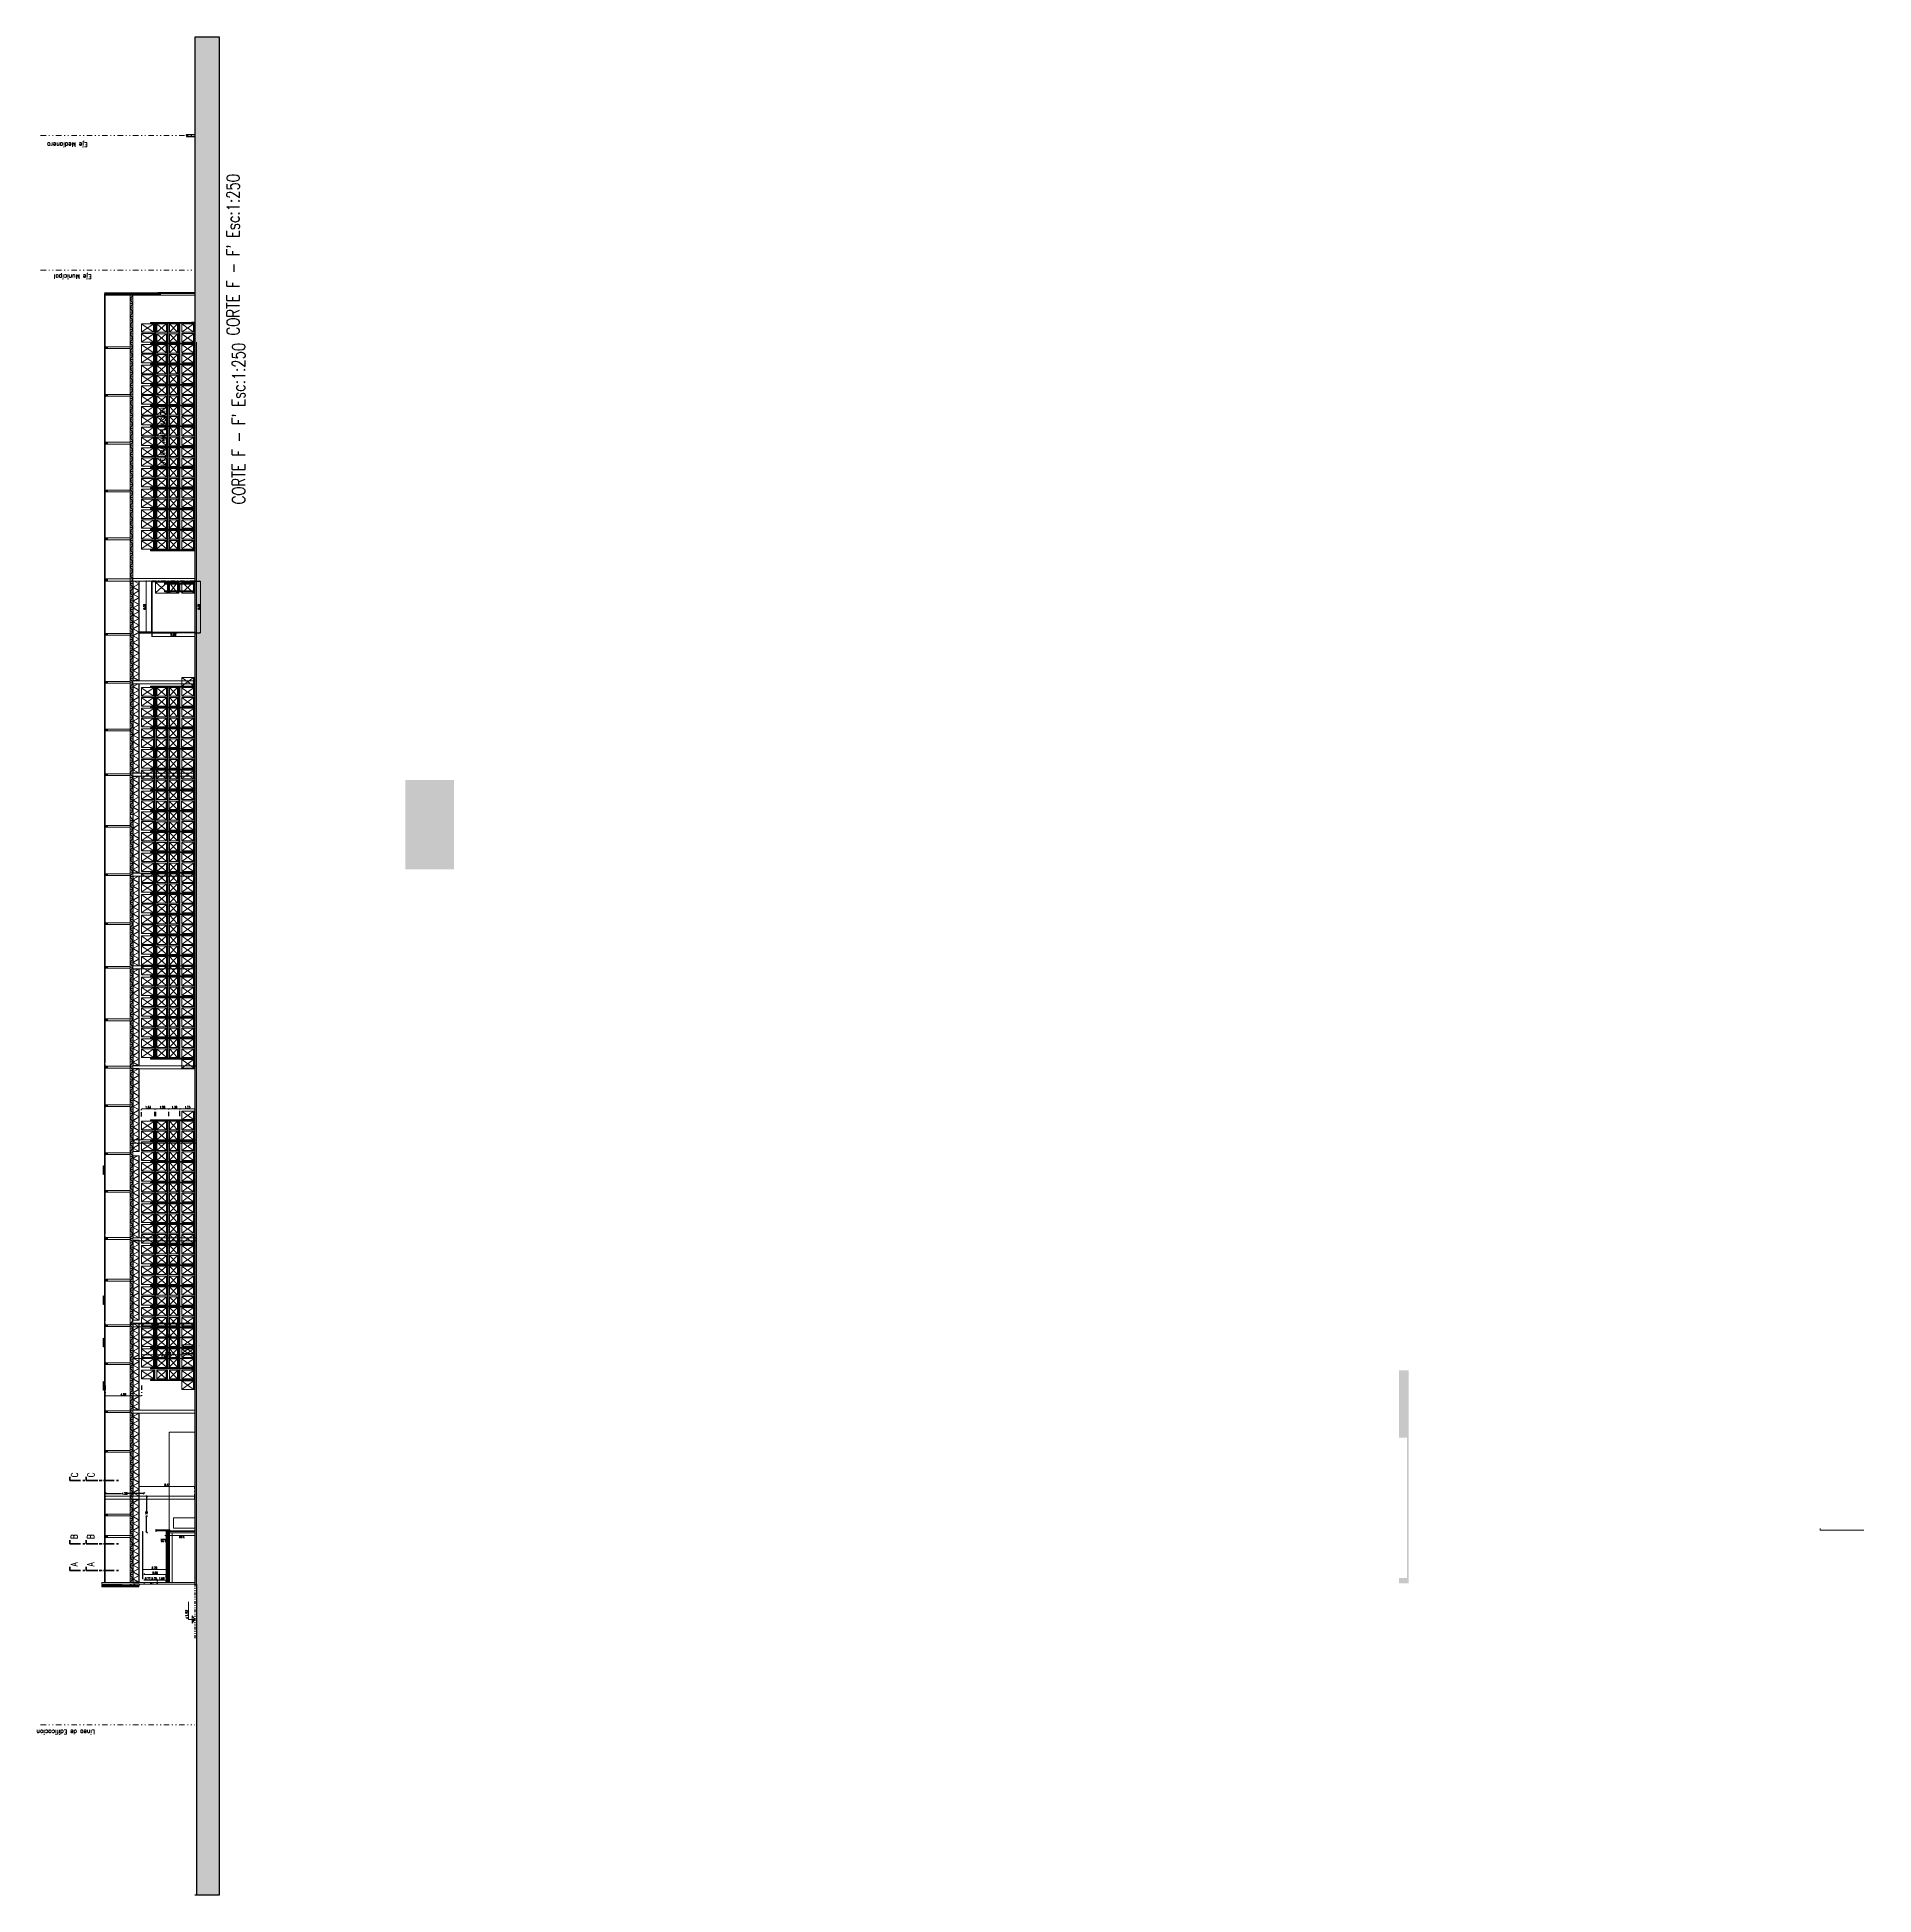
# Model space of a CAD drawing. Header units: millimetres. Extents: x 2828 to 3406, y 849 to 1266.
# Drawn here: x 3192.7 to 3405.8, y 1050.4 to 1266 of the extents above; entities that cross this region are included whole.
import ezdxf

# ---------------------------------------------------------------- set-up
doc = ezdxf.new("R2010")
doc.units = ezdxf.units.MM
doc.header["$PDMODE"] = 34
doc.header["$PDSIZE"] = -10
for name, pattern in [('CENTER', [2, 1.25, -0.25, 0.25, -0.25]), ('DASHDOT', [1, 0.5, -0.25, 0, -0.25]), ('DIVIDE2', [15.875, 6.35, -3.175, 0, -3.175, 0, -3.175])]:
    doc.linetypes.add(name, pattern=pattern)
doc.layers.get('DEFPOINTS').update_dxf_attribs({"lineweight": 5})
for name, color, linetype, lineweight in [('0.05', 64, 'Continuous', 5), ('0.10', 161, 'Continuous', 9), ('0.15', 41, 'Continuous', 13), ('0.2', 4, 'Continuous', 15), ('0.20', 4, 'Continuous', 15), ('0.30', 1, 'Continuous', 25), ('arq cotas', 152, 'Continuous', 13), ('arq tex 250', 31, 'Continuous', 5), ('camaras', 42, 'Continuous', 20), ('corte equipamiento', 152, 'Continuous', 13), ('equipa cotas', 222, 'Continuous', 5), ('EQUIPAMIENTO', 4, 'Continuous', 15), ('gral texto', 70, 'Continuous', 5), ('hatch color', 26, 'Continuous', 13), ('L corte', 51, 'CENTER', 40), ('L corte 100', 83, 'CENTER', 40), ('LM', 3, 'DIVIDE2', 9)]:
    doc.layers.add(name, color=color, linetype=linetype, lineweight=lineweight)
doc.layers.add('cotas cielorraso', color=232, linetype='Continuous')
doc.layers.add('equipa auxiliar', color=7, linetype='Continuous', lineweight=13, true_color=0x878787)
doc.layers.add('Viewport', color=7, linetype='Continuous', true_color=0xff870f, plot=False)
doc.styles.add('1.500', font='technic_.ttf', dxfattribs={"height": 1.5})
doc.styles.add('100', font='romans.shx', dxfattribs={"width": 0.75, "height": 0.2})
doc.styles.add('250-cts', font='romans.shx', dxfattribs={"width": 0.7, "height": 0.25})
doc.styles.add('500', font='romans.shx', dxfattribs={"width": 0.9, "height": 0.6})
doc.dimstyles.new('250', dxfattribs={"dimtxt": 0.3, "dimasz": 0.15, "dimexe": 0, "dimexo": 0.1, "dimgap": 0.05, "dimtad": 1, "dimzin": 0, "dimdsep": 46, "dimtxsty": '250-cts', "dimblk": 'ARCHTICK', "dimcen": 0.02, "dimclrd": 256, "dimclre": 256, "dimclrt": 256, "dimazin": 0, "dimtfac": 1, "dimtofl": 0, "dimtmove": 1, "dimatfit": 0, "dimldrblk": 'OPEN90', "dimfxl": 1, "dimtolj": 1, "dimtzin": 0, "dimlwd": -1, "dimarcsym": 0})
doc.dimstyles.new('COTA250', dxfattribs={"dimtxt": 0.3, "dimasz": 0.2, "dimexe": 0.1, "dimexo": 0.3, "dimgap": 0.09, "dimtad": 0, "dimzin": 0, "dimdsep": 46, "dimtxsty": '250-cts', "dimblk": 'OBLIQUE', "dimcen": 0.1, "dimadec": 0, "dimazin": 0, "dimtfac": 1, "dimtix": 1, "dimtmove": 2, "dimatfit": 3, "dimldrblk": 'DOTBLANK', "dimfxl": 1, "dimtolj": 1, "dimtzin": 0, "dimarcsym": 0})
pattern_1 = [(135, (36.550797, 11.40229), (-0.0449012806, -0.0449012806), [])]
pattern_2 = [(135, (36.550797, 11.40229), (-0.0449012806, -0.0449012806), [])]

# ---------------------------------------------------------------- blocks, each defined once
blk = doc.blocks.new('pack')
for p, q in [((1.08, 1.53), (0.08, 1.53)), ((0.08, 1.53), (0.08, 0)), ((1.08, 0.15), (0.08, 0.15)), ((1.08, 0.12), (0.08, 0.12)), ((1.08, 0.03), (0.08, 0.03)), ((1.08, 0), (0.08, 0)), ((1.03, 1.49), (0.12, 0.19)), ((0.12, 1.49), (1.03, 0.19)), ((0.23, 0.12), (0.23, 0.03)), ((0.5, 0.12), (0.5, 0.03)), ((0.65, 0.12), (0.65, 0.03)), ((0.93, 0.12), (0.93, 0.03)), ((1.08, 1.53), (1.08, 0))]:
    blk.add_line(p, q)
blk = doc.blocks.new('rack vista')
at = {"layer": 'EQUIPAMIENTO'}
for p, q in [((-324.5, 274.49), (-324.5, 279.25)), ((-324.5, 279.25), (-324.4, 279.25)), ((-324.4, 274.49), (-324.4, 279.25)), ((-322.1, 278.75), (-324.4, 278.75)), ((-322.1, 278.62), (-324.4, 278.62)), ((-323.31, 278.52), (-324.31, 278.52)), ((-324.31, 278.52), (-324.31, 277.25)), ((-323.35, 278.48), (-324.26, 277.44)), ((-324.26, 278.48), (-323.35, 277.44)), ((-323.31, 278.52), (-323.31, 277.25)), ((-322.15, 278.52), (-323.15, 278.52)), ((-323.15, 278.52), (-323.15, 277.25)), ((-322.2, 278.48), (-323.11, 277.44)), ((-323.11, 278.48), (-322.19, 277.44)), ((-322.15, 278.52), (-322.15, 277.25)), ((-322.1, 274.49), (-322.1, 279.25)), ((-322.1, 279.25), (-322, 279.25)), ((-322, 274.49), (-322, 279.25)), ((-322.1, 277.25), (-324.4, 277.25)), ((-322.1, 277.12), (-324.4, 277.12)), ((-323.31, 277.4), (-324.31, 277.4)), ((-323.31, 277.37), (-324.31, 277.37)), ((-323.31, 277.28), (-324.31, 277.28)), ((-323.31, 277.25), (-324.31, 277.25)), ((-323.31, 277.05), (-324.31, 277.05)), ((-324.31, 277.05), (-324.31, 275.95)), ((-324.31, 277.05), (-323.31, 277.05)), ((-323.31, 276.1), (-324.31, 276.1)), ((-323.31, 276.07), (-324.31, 276.07)), ((-323.35, 277.01), (-324.26, 276.14)), ((-324.23, 277.01), (-323.35, 276.14)), ((-324.16, 277.37), (-324.16, 277.28)), ((-324.16, 276.07), (-324.16, 275.98)), ((-323.88, 277.37), (-323.88, 277.28)), ((-323.88, 276.07), (-323.88, 275.98)), ((-323.73, 277.37), (-323.73, 277.28)), ((-323.73, 276.07), (-323.73, 275.98)), ((-323.46, 277.37), (-323.46, 277.28)), ((-323.46, 276.07), (-323.46, 275.98)), ((-323.31, 277.05), (-323.31, 275.95)), ((-322.15, 277.4), (-323.15, 277.4)), ((-322.15, 277.37), (-323.15, 277.37)), ((-322.15, 277.28), (-323.15, 277.28)), ((-322.15, 277.25), (-323.15, 277.25)), ((-322.15, 277.05), (-323.15, 277.05)), ((-323.15, 277.05), (-323.15, 275.95)), ((-323.15, 277.05), (-322.15, 277.05)), ((-322.15, 276.1), (-323.15, 276.1)), ((-322.15, 276.07), (-323.15, 276.07)), ((-322.19, 277.01), (-323.11, 276.14)), ((-323.08, 277.01), (-322.19, 276.14)), ((-323, 277.37), (-323, 277.28)), ((-323, 276.07), (-323, 275.98)), ((-322.72, 277.37), (-322.72, 277.28)), ((-322.72, 276.07), (-322.72, 275.98)), ((-322.57, 277.37), (-322.57, 277.28)), ((-322.57, 276.07), (-322.57, 275.98)), ((-322.3, 277.37), (-322.3, 277.28)), ((-322.3, 276.07), (-322.3, 275.98)), ((-322.15, 277.05), (-322.15, 275.95)), ((-324.53, 274.49), (-324.53, 274.09)), ((-324.53, 274.49), (-324.36, 274.49)), ((-324.45, 274.09), (-324.45, 274.49)), ((-322.1, 275.95), (-324.4, 275.95)), ((-322.1, 275.82), (-324.4, 275.82)), ((-324.36, 274.49), (-324.36, 274.09)), ((-323.31, 275.98), (-324.31, 275.98)), ((-323.31, 275.95), (-324.31, 275.95)), ((-322.15, 275.98), (-323.15, 275.98)), ((-322.15, 275.95), (-323.15, 275.95)), ((-322.13, 274.49), (-322.13, 274.09)), ((-321.96, 274.49), (-322.13, 274.49)), ((-322.05, 274.09), (-322.05, 274.49)), ((-321.96, 274.49), (-321.96, 274.09))]:
    blk.add_line(p, q, dxfattribs=at)
for p in [(-324.38, 278.75), (-323.23, 278.75), (-324.38, 274.09), (-323.23, 274.09)]:
    blk.add_blockref('pack', p, dxfattribs=at)
blk = doc.blocks.new('pack 2')
at = {"layer": 'EQUIPAMIENTO'}
for p, q in [((1.08, 1.53), (-0.17, 1.53)), ((-0.17, 1.53), (-0.17, 0)), ((1.08, 0.15), (-0.17, 0.15)), ((1.08, 0.12), (-0.17, 0.12)), ((1.08, 0.03), (-0.17, 0.03)), ((1.08, 0), (-0.17, 0)), ((1.03, 1.49), (-0.13, 0.19)), ((-0.13, 1.49), (1.03, 0.19)), ((-0.02, 0.15), (-0.02, 0.12)), ((-0.02, 0.03), (-0.02, 0)), ((0.18, 0.15), (0.18, 0.12)), ((0.33, 0.15), (0.33, 0.12)), ((0.4, 0.03), (0.4, 0)), ((0.48, 0.15), (0.48, 0.12)), ((0.55, 0.03), (0.55, 0)), ((0.63, 0.15), (0.63, 0.12)), ((0.78, 0.15), (0.78, 0.12)), ((0.93, 0.15), (0.93, 0.12)), ((0.93, 0.03), (0.93, 0)), ((1.08, 1.53), (1.08, 0))]:
    blk.add_line(p, q, dxfattribs=at)
blk = doc.blocks.new('RACK')
at = {"layer": 'EQUIPAMIENTO'}
for p, q in [((-166.77, 118.68), (-168.02, 118.68)), ((-168.02, 118.68), (-168.02, 117.58)), ((-166.82, 118.65), (-167.98, 117.77)), ((-167.98, 118.65), (-166.82, 117.77)), ((-167.87, 115.71), (-167.87, 119.25)), ((-167.77, 119.25), (-167.87, 119.25)), ((-167.77, 115.71), (-167.77, 119.25)), ((-167.77, 118.75), (-166.97, 118.75)), ((-166.97, 115.71), (-166.97, 119.25)), ((-166.87, 119.25), (-166.97, 119.25)), ((-166.87, 115.71), (-166.87, 119.25)), ((-166.77, 118.68), (-166.77, 117.58)), ((-166.77, 117.73), (-168.02, 117.73)), ((-166.77, 117.7), (-168.02, 117.7)), ((-166.77, 117.61), (-168.02, 117.61)), ((-166.77, 117.58), (-168.02, 117.58)), ((-167.77, 117.58), (-166.97, 117.58)), ((-167.77, 117.45), (-166.97, 117.45)), ((-167.67, 117.73), (-167.67, 117.7)), ((-167.52, 117.73), (-167.52, 117.7)), ((-167.45, 117.61), (-167.45, 117.58)), ((-167.37, 117.73), (-167.37, 117.7)), ((-167.3, 117.61), (-167.3, 117.58)), ((-167.22, 117.73), (-167.22, 117.7)), ((-167.07, 117.73), (-167.07, 117.7)), ((-166.92, 117.73), (-166.92, 117.7)), ((-166.92, 117.61), (-166.92, 117.58))]:
    blk.add_line(p, q, dxfattribs=at)
at = {"layer": 'EQUIPAMIENTO', "xscale": -1}
for p in [(-166.94, 118.75), (-166.94, 115.71)]:
    blk.add_blockref('pack 2', p, dxfattribs=at)
blk = doc.blocks.new('palets')
at = {"layer": 'equipa auxiliar'}
for p, q in [((-294.95, 287.36), (-295.95, 287.36)), ((-295.95, 287.36), (-295.95, 285.83)), ((-295.92, 287.32), (-295, 286.02)), ((-295, 287.32), (-295.91, 286.03)), ((-294.95, 287.36), (-294.95, 285.83)), ((-294.95, 285.98), (-295.95, 285.98)), ((-294.95, 285.95), (-295.95, 285.95)), ((-294.95, 285.86), (-295.95, 285.86)), ((-294.95, 285.83), (-295.95, 285.83)), ((-295.8, 285.95), (-295.8, 285.86)), ((-295.53, 285.95), (-295.53, 285.86)), ((-295.38, 285.95), (-295.38, 285.86)), ((-295.1, 285.95), (-295.1, 285.86))]:
    blk.add_line(p, q, dxfattribs=at)
blk = doc.blocks.new('_ARCHTICK')
at = {"color": 0, "linetype": 'ByBlock', "const_width": 0.15}
blk.add_lwpolyline([(-0.5, -0.5), (0.5, 0.5)], dxfattribs=at)
blk = doc.blocks.new('*D619')
at = {"layer": 'DEFPOINTS', "color": 0, "transparency": 16777216}
for p in [(3209.25, 1140.68), (3210.98, 1141.64), (3210.98, 1140.29)]:
    blk.add_point(p, dxfattribs=at)
at = {"layer": 'equipa cotas', "linetype": 'DASHDOT', "lineweight": -2, "transparency": 16777216}
for p, q in [((3209.25, 1140.78), (3209.25, 1141.64)), ((3210.98, 1140.39), (3210.98, 1141.64))]:
    blk.add_line(p, q, dxfattribs=at)
at = {"layer": 'equipa cotas', "transparency": 16777216}
blk.add_line((3209.25, 1141.64), (3210.98, 1141.64), dxfattribs=at)
at = {"layer": 'equipa cotas', "transparency": 16777216, "xscale": 0.15, "yscale": 0.15, "zscale": 0.15, "rotation": 180}
blk.add_blockref('_ARCHTICK', (3209.25, 1141.64), dxfattribs=at)
at = {"layer": 'equipa cotas', "transparency": 16777216, "xscale": 0.15, "yscale": 0.15, "zscale": 0.15}
blk.add_blockref('_ARCHTICK', (3210.98, 1141.64), dxfattribs=at)
at = {"layer": 'equipa cotas', "transparency": 16777216, "insert": (3210.12, 1141.81), "char_height": 0.25, "attachment_point": 5, "style": '250-cts'}
blk.add_mtext('\\A1;1.73', dxfattribs=at)
blk = doc.blocks.new('_Open90')
at = {"color": 0, "linetype": 'ByBlock', "lineweight": -2}
for p, q in [((0, 0), (-1, 0)), ((-0.5, 0.5), (0, 0)), ((0, 0), (-0.5, -0.5))]:
    blk.add_line(p, q, dxfattribs=at)
blk = doc.blocks.new('*D620')
at = {"layer": 'DEFPOINTS', "color": 0, "transparency": 16777216}
for p in [(3207.95, 1141.64), (3207.95, 1140.68), (3209.25, 1140.78)]:
    blk.add_point(p, dxfattribs=at)
at = {"layer": 'equipa cotas', "linetype": 'DASHDOT', "lineweight": -2, "transparency": 16777216}
for p, q in [((3207.95, 1140.78), (3207.95, 1141.64)), ((3209.25, 1140.88), (3209.25, 1141.64))]:
    blk.add_line(p, q, dxfattribs=at)
at = {"layer": 'equipa cotas', "transparency": 16777216}
blk.add_line((3209.25, 1141.64), (3207.95, 1141.64), dxfattribs=at)
at = {"layer": 'equipa cotas', "transparency": 16777216, "xscale": 0.15, "yscale": 0.15, "zscale": 0.15, "rotation": 180}
blk.add_blockref('_ARCHTICK', (3207.95, 1141.64), dxfattribs=at)
at = {"layer": 'equipa cotas', "transparency": 16777216, "xscale": 0.15, "yscale": 0.15, "zscale": 0.15}
blk.add_blockref('_ARCHTICK', (3209.25, 1141.64), dxfattribs=at)
at = {"layer": 'equipa cotas', "transparency": 16777216, "insert": (3208.6, 1141.81), "char_height": 0.25, "attachment_point": 5, "style": '250-cts'}
blk.add_mtext('\\A1;1.30', dxfattribs=at)
blk = doc.blocks.new('*D621')
at = {"layer": 'DEFPOINTS', "color": 0, "transparency": 16777216}
for p in [(3206.45, 1141.64), (3206.45, 1140.68), (3207.95, 1140.68)]:
    blk.add_point(p, dxfattribs=at)
at = {"layer": 'equipa cotas', "linetype": 'DASHDOT', "lineweight": -2, "transparency": 16777216}
for p, q in [((3206.45, 1140.78), (3206.45, 1141.64)), ((3207.95, 1140.78), (3207.95, 1141.64))]:
    blk.add_line(p, q, dxfattribs=at)
at = {"layer": 'equipa cotas', "transparency": 16777216}
blk.add_line((3207.95, 1141.64), (3206.45, 1141.64), dxfattribs=at)
at = {"layer": 'equipa cotas', "transparency": 16777216, "xscale": 0.15, "yscale": 0.15, "zscale": 0.15, "rotation": 180}
blk.add_blockref('_ARCHTICK', (3206.45, 1141.64), dxfattribs=at)
at = {"layer": 'equipa cotas', "transparency": 16777216, "xscale": 0.15, "yscale": 0.15, "zscale": 0.15}
blk.add_blockref('_ARCHTICK', (3207.95, 1141.64), dxfattribs=at)
at = {"layer": 'equipa cotas', "transparency": 16777216, "insert": (3207.2, 1141.81), "char_height": 0.25, "attachment_point": 5, "style": '250-cts'}
blk.add_mtext('\\A1;1.50', dxfattribs=at)
blk = doc.blocks.new('*D622')
at = {"layer": 'DEFPOINTS', "color": 0, "transparency": 16777216}
for p in [(3204.79, 1141.64), (3206.32, 1140.68), (3204.79, 1140.63)]:
    blk.add_point(p, dxfattribs=at)
at = {"layer": 'equipa cotas', "linetype": 'DASHDOT', "lineweight": -2, "transparency": 16777216}
for p, q in [((3204.79, 1140.73), (3204.79, 1141.64)), ((3206.32, 1140.78), (3206.32, 1141.64))]:
    blk.add_line(p, q, dxfattribs=at)
at = {"layer": 'equipa cotas', "transparency": 16777216}
blk.add_line((3206.32, 1141.64), (3204.79, 1141.64), dxfattribs=at)
at = {"layer": 'equipa cotas', "transparency": 16777216, "xscale": 0.15, "yscale": 0.15, "zscale": 0.15, "rotation": 180}
blk.add_blockref('_ARCHTICK', (3204.79, 1141.64), dxfattribs=at)
at = {"layer": 'equipa cotas', "transparency": 16777216, "xscale": 0.15, "yscale": 0.15, "zscale": 0.15}
blk.add_blockref('_ARCHTICK', (3206.32, 1141.64), dxfattribs=at)
at = {"layer": 'equipa cotas', "transparency": 16777216, "insert": (3205.55, 1141.81), "char_height": 0.25, "attachment_point": 5, "style": '250-cts'}
blk.add_mtext('\\A1;1.53', dxfattribs=at)
blk = doc.blocks.new('*D623')
at = {"layer": 'DEFPOINTS', "color": 0, "transparency": 16777216}
for p in [(3205.98, 1196.88, -16.64), (3210.98, 1196.88), (3205.98, 1196.45)]:
    blk.add_point(p, dxfattribs=at)
at = {"layer": 'equipa cotas', "linetype": 'DASHDOT', "lineweight": -2, "transparency": 16777216}
for p, q in [((3205.98, 1196.78), (3205.98, 1196.45)), ((3210.98, 1196.78), (3210.98, 1196.45))]:
    blk.add_line(p, q, dxfattribs=at)
at = {"layer": 'equipa cotas', "transparency": 16777216}
blk.add_line((3210.98, 1196.45), (3205.98, 1196.45), dxfattribs=at)
at = {"layer": 'equipa cotas', "transparency": 16777216, "xscale": 0.15, "yscale": 0.15, "zscale": 0.15, "rotation": 180}
blk.add_blockref('_ARCHTICK', (3205.98, 1196.45), dxfattribs=at)
at = {"layer": 'equipa cotas', "transparency": 16777216, "xscale": 0.15, "yscale": 0.15, "zscale": 0.15}
blk.add_blockref('_ARCHTICK', (3210.98, 1196.45), dxfattribs=at)
at = {"layer": 'equipa cotas', "transparency": 16777216, "insert": (3208.48, 1196.63), "char_height": 0.25, "attachment_point": 5, "style": '250-cts'}
blk.add_mtext('\\A1;5.00', dxfattribs=at)
blk = doc.blocks.new('*D624')
at = {"layer": 'DEFPOINTS', "color": 0, "transparency": 16777216}
for p in [(3210.98, 1202.88, 101.17), (3211.62, 1202.88), (3210.98, 1196.88, 101.17)]:
    blk.add_point(p, dxfattribs=at)
at = {"layer": 'equipa cotas', "linetype": 'DASHDOT', "lineweight": -2, "transparency": 16777216}
for p, q in [((3211.08, 1202.88), (3211.62, 1202.88)), ((3211.08, 1196.88), (3211.62, 1196.88))]:
    blk.add_line(p, q, dxfattribs=at)
at = {"layer": 'equipa cotas', "transparency": 16777216}
blk.add_line((3211.62, 1196.88), (3211.62, 1202.88), dxfattribs=at)
at = {"layer": 'equipa cotas', "transparency": 16777216, "xscale": 0.15, "yscale": 0.15, "zscale": 0.15}
for p, rotation in [((3211.62, 1202.88), 90), ((3211.62, 1196.88), 270)]:
    blk.add_blockref('_ARCHTICK', p, dxfattribs=dict(at, rotation=rotation))
at = {"layer": 'equipa cotas', "transparency": 16777216, "insert": (3211.44, 1199.88), "char_height": 0.25, "attachment_point": 5, "rotation": 90, "style": '250-cts'}
blk.add_mtext('\\A1;6.00', dxfattribs=at)
blk = doc.blocks.new('*D650')
at = {"layer": 'DEFPOINTS', "color": 0, "transparency": 16777216}
for p in [(3204.79, 1116.39), (3210.98, 1116.39, 101.17), (3210.98, 1115.09)]:
    blk.add_point(p, dxfattribs=at)
at = {"layer": 'equipa cotas', "linetype": 'DASHDOT', "lineweight": -2, "transparency": 16777216}
for p, q in [((3204.79, 1116.29), (3204.79, 1115.09)), ((3210.98, 1116.29), (3210.98, 1115.09))]:
    blk.add_line(p, q, dxfattribs=at)
at = {"layer": 'equipa cotas', "transparency": 16777216}
blk.add_line((3204.79, 1115.09), (3210.98, 1115.09), dxfattribs=at)
at = {"layer": 'equipa cotas', "transparency": 16777216, "xscale": 0.15, "yscale": 0.15, "zscale": 0.15, "rotation": 180}
blk.add_blockref('_ARCHTICK', (3204.79, 1115.09), dxfattribs=at)
at = {"layer": 'equipa cotas', "transparency": 16777216, "xscale": 0.15, "yscale": 0.15, "zscale": 0.15}
blk.add_blockref('_ARCHTICK', (3210.98, 1115.09), dxfattribs=at)
at = {"layer": 'equipa cotas', "transparency": 16777216, "insert": (3207.88, 1115.27), "char_height": 0.25, "attachment_point": 5, "style": '250-cts'}
blk.add_mtext('\\A1;6.20', dxfattribs=at)
blk = doc.blocks.new('*D651')
at = {"layer": 'DEFPOINTS', "color": 0, "transparency": 16777216}
for p in [(3210.98, 1116.57), (3203.78, 1113.16, 101.17), (3210.98, 1112.66)]:
    blk.add_point(p, dxfattribs=at)
at = {"layer": 'equipa cotas', "linetype": 'DASHDOT', "lineweight": -2, "transparency": 16777216}
for p, q in [((3210.98, 1116.47), (3210.98, 1112.66)), ((3203.78, 1113.06), (3203.78, 1112.66))]:
    blk.add_line(p, q, dxfattribs=at)
at = {"layer": 'equipa cotas', "transparency": 16777216}
blk.add_line((3203.78, 1112.66), (3210.98, 1112.66), dxfattribs=at)
at = {"layer": 'equipa cotas', "transparency": 16777216, "xscale": 0.15, "yscale": 0.15, "zscale": 0.15, "rotation": 180}
blk.add_blockref('_ARCHTICK', (3203.78, 1112.66), dxfattribs=at)
at = {"layer": 'equipa cotas', "transparency": 16777216, "xscale": 0.15, "yscale": 0.15, "zscale": 0.15}
blk.add_blockref('_ARCHTICK', (3210.98, 1112.66), dxfattribs=at)
at = {"layer": 'equipa cotas', "transparency": 16777216, "insert": (3207.38, 1112.83), "char_height": 0.25, "attachment_point": 5, "style": '250-cts'}
blk.add_mtext('\\A1;7.20', dxfattribs=at)
blk = doc.blocks.new('A$C2B6C45EA')
at = {"const_width": 0.001}
for points in [[(-0.61, 0.03), (-0.61, 0), (-0.6, 0)], [(0.61, 0.03), (0.61, 0), (0.6, 0)]]:
    blk.add_lwpolyline(points, dxfattribs=at)
blk.add_lwpolyline([(-0.61, 0.02), (0.61, 0.02), (0.61, 0), (-0.61, 0)], close=True)
blk = doc.blocks.new('A$C488E2DF2')
at = {"layer": '0.05', "const_width": 0.001}
for points in [[(-0.03, 0), (0, 0), (0, 0.01)], [(-0.03, 0), (0, 0), (0, -0.01)]]:
    blk.add_lwpolyline(points, dxfattribs=at)
blk = doc.blocks.new('*D652')
at = {"layer": 'DEFPOINTS', "color": 0, "transparency": 16777216}
for p in [(3200.58, 1109.6, 101.17), (3200.58, 1108.3), (3204.79, 1109.6)]:
    blk.add_point(p, dxfattribs=at)
at = {"layer": 'equipa cotas', "linetype": 'DASHDOT', "lineweight": -2, "transparency": 16777216}
for p, q in [((3200.58, 1109.5), (3200.58, 1108.3)), ((3204.79, 1109.5), (3204.79, 1108.3))]:
    blk.add_line(p, q, dxfattribs=at)
at = {"layer": 'equipa cotas', "transparency": 16777216}
blk.add_line((3204.79, 1108.3), (3200.58, 1108.3), dxfattribs=at)
at = {"layer": 'equipa cotas', "transparency": 16777216, "xscale": 0.15, "yscale": 0.15, "zscale": 0.15, "rotation": 180}
blk.add_blockref('_ARCHTICK', (3200.58, 1108.3), dxfattribs=at)
at = {"layer": 'equipa cotas', "transparency": 16777216, "xscale": 0.15, "yscale": 0.15, "zscale": 0.15}
blk.add_blockref('_ARCHTICK', (3204.79, 1108.3), dxfattribs=at)
at = {"layer": 'equipa cotas', "transparency": 16777216, "insert": (3202.68, 1108.47), "char_height": 0.25, "attachment_point": 5, "style": '250-cts'}
blk.add_mtext('\\A1;4.20', dxfattribs=at)
blk = doc.blocks.new('_Oblique')
at = {"color": 0, "linetype": 'ByBlock', "lineweight": -2}
blk.add_line((-0.5, -0.5), (0.5, 0.5), dxfattribs=at)
blk = doc.blocks.new('*D625')
at = {"layer": 'cotas cielorraso', "color": 0, "lineweight": -2, "transparency": 16777216}
for p, q in [((3205.37, 1096.66), (3205.37, 1094.92)), ((3205.43, 1096.66), (3205.47, 1096.66)), ((3205.37, 1092.47), (3205.37, 1094.21)), ((3205.38, 1092.47), (3205.47, 1092.47))]:
    blk.add_line(p, q, dxfattribs=at)
at = {"layer": 'DEFPOINTS', "color": 0, "transparency": 16777216}
for p in [(3205.13, 1096.66), (3205.08, 1092.47), (3205.37, 1092.47)]:
    blk.add_point(p, dxfattribs=at)
at = {"layer": 'cotas cielorraso', "color": 0, "lineweight": -2, "transparency": 16777216, "xscale": 0.2, "yscale": 0.2, "zscale": 0.2}
for p, rotation in [((3205.37, 1096.66), 90), ((3205.37, 1092.47), 270)]:
    blk.add_blockref('_Oblique', p, dxfattribs=dict(at, rotation=rotation))
at = {"layer": 'cotas cielorraso', "color": 0, "transparency": 16777216, "insert": (3205.37, 1094.56), "char_height": 0.25, "attachment_point": 5, "rotation": 90, "style": '250-cts'}
blk.add_mtext('\\A1;4.19', dxfattribs=at)
blk = doc.blocks.new('_DotBlank')
at = {"color": 0, "lineweight": -2}
blk.add_line((-0.5, 0), (-1, 0), dxfattribs=at)
blk.add_circle((0, 0), 0.5, dxfattribs=at)
blk = doc.blocks.new('*D653')
at = {"layer": 'cotas cielorraso', "color": 0, "lineweight": -2, "transparency": 16777216}
for p, q in [((3200.58, 1096.96), (3200.58, 1097.08)), ((3200.58, 1096.98), (3202.48, 1096.98)), ((3205.08, 1096.98), (3203.19, 1096.98)), ((3205.08, 1096.96), (3205.08, 1097.08))]:
    blk.add_line(p, q, dxfattribs=at)
at = {"layer": 'DEFPOINTS', "color": 0, "transparency": 16777216}
for p in [(3200.58, 1096.98), (3200.58, 1096.66), (3205.08, 1096.66)]:
    blk.add_point(p, dxfattribs=at)
at = {"layer": 'cotas cielorraso', "color": 0, "lineweight": -2, "transparency": 16777216, "xscale": 0.2, "yscale": 0.2, "zscale": 0.2, "rotation": 180}
blk.add_blockref('_Oblique', (3200.58, 1096.98), dxfattribs=at)
at = {"layer": 'cotas cielorraso', "color": 0, "lineweight": -2, "transparency": 16777216, "xscale": 0.2, "yscale": 0.2, "zscale": 0.2}
blk.add_blockref('_Oblique', (3205.08, 1096.98), dxfattribs=at)
at = {"layer": 'cotas cielorraso', "color": 0, "transparency": 16777216, "insert": (3202.83, 1096.98), "char_height": 0.25, "attachment_point": 5, "style": '250-cts'}
blk.add_mtext('\\A1;4.50', dxfattribs=at)
blk = doc.blocks.new('A$C6CC43FFF')
at = {"layer": '0.10'}
for points in [[(0, 0.73), (0, 0), (-9.65, 0), (-9.65, 0.73), (0, 0.73)], [(-9.65, 0), (-9.25, 0.73), (-8.85, 0)], [(-9.64, 0), (-9.25, 0.71), (-8.86, 0)], [(-8.85, 0), (-8.44, 0.73), (-8.04, 0)], [(-8.83, 0), (-8.44, 0.71), (-8.05, 0)], [(-8.04, 0), (-7.64, 0.73), (-7.24, 0)], [(-8.03, 0), (-7.64, 0.71), (-7.25, 0)], [(-7.24, 0), (-6.83, 0.73), (-6.43, 0)], [(-7.23, 0), (-6.83, 0.71), (-6.44, 0)], [(-6.43, 0), (-6.03, 0.73), (-5.63, 0)], [(-6.42, 0), (-6.03, 0.71), (-5.64, 0)], [(-5.63, 0), (-5.23, 0.73), (-4.82, 0)], [(-5.62, 0), (-5.23, 0.71), (-4.84, 0)], [(-4.82, 0), (-4.42, 0.73), (-4.02, 0)], [(-4.81, 0), (-4.42, 0.71), (-4.03, 0)], [(-4.02, 0), (-3.62, 0.73), (-3.22, 0)], [(-4.01, 0), (-3.62, 0.71), (-3.23, 0)], [(-3.22, 0), (-2.81, 0.73), (-2.41, 0)], [(-3.21, 0), (-2.81, 0.71), (-2.42, 0)], [(-2.41, 0), (-2.01, 0.73), (-1.61, 0)], [(-2.4, 0), (-2.01, 0.71), (-1.62, 0)], [(-1.61, 0), (-1.21, 0.73), (-0.8, 0)], [(-1.6, 0), (-1.21, 0.71), (-0.82, 0)], [(-0.8, 0), (-0.4, 0.73), (0, 0)], [(-0.79, 0), (-0.4, 0.71), (-0.01, 0)]]:
    blk.add_lwpolyline(points, dxfattribs=at)
blk.add_lwpolyline([(-0.02, 0.71), (-0.02, 0.02), (-9.63, 0.02), (-9.63, 0.71)], close=True, dxfattribs=at)
blk = doc.blocks.new('*D627')
at = {"layer": 'DEFPOINTS', "color": 0, "transparency": 16777216}
for p in [(3209.25, 1140.68), (3210.98, 1141.64), (3210.98, 1140.29)]:
    blk.add_point(p, dxfattribs=at)
at = {"layer": 'equipa cotas', "linetype": 'DASHDOT', "lineweight": -2, "transparency": 16777216}
for p, q in [((3209.25, 1140.78), (3209.25, 1141.64)), ((3210.98, 1140.39), (3210.98, 1141.64))]:
    blk.add_line(p, q, dxfattribs=at)
at = {"layer": 'equipa cotas', "transparency": 16777216}
blk.add_line((3209.25, 1141.64), (3210.98, 1141.64), dxfattribs=at)
at = {"layer": 'equipa cotas', "transparency": 16777216, "xscale": 0.15, "yscale": 0.15, "zscale": 0.15, "rotation": 180}
blk.add_blockref('_ARCHTICK', (3209.25, 1141.64), dxfattribs=at)
at = {"layer": 'equipa cotas', "transparency": 16777216, "xscale": 0.15, "yscale": 0.15, "zscale": 0.15}
blk.add_blockref('_ARCHTICK', (3210.98, 1141.64), dxfattribs=at)
at = {"layer": 'equipa cotas', "transparency": 16777216, "insert": (3210.12, 1141.81), "char_height": 0.25, "attachment_point": 5, "style": '250-cts'}
blk.add_mtext('\\A1;1.73', dxfattribs=at)
blk = doc.blocks.new('*D628')
at = {"layer": 'DEFPOINTS', "color": 0, "transparency": 16777216}
for p in [(3207.95, 1141.64), (3207.95, 1140.68), (3209.25, 1140.78)]:
    blk.add_point(p, dxfattribs=at)
at = {"layer": 'equipa cotas', "linetype": 'DASHDOT', "lineweight": -2, "transparency": 16777216}
for p, q in [((3207.95, 1140.78), (3207.95, 1141.64)), ((3209.25, 1140.88), (3209.25, 1141.64))]:
    blk.add_line(p, q, dxfattribs=at)
at = {"layer": 'equipa cotas', "transparency": 16777216}
blk.add_line((3209.25, 1141.64), (3207.95, 1141.64), dxfattribs=at)
at = {"layer": 'equipa cotas', "transparency": 16777216, "xscale": 0.15, "yscale": 0.15, "zscale": 0.15, "rotation": 180}
blk.add_blockref('_ARCHTICK', (3207.95, 1141.64), dxfattribs=at)
at = {"layer": 'equipa cotas', "transparency": 16777216, "xscale": 0.15, "yscale": 0.15, "zscale": 0.15}
blk.add_blockref('_ARCHTICK', (3209.25, 1141.64), dxfattribs=at)
at = {"layer": 'equipa cotas', "transparency": 16777216, "insert": (3208.6, 1141.81), "char_height": 0.25, "attachment_point": 5, "style": '250-cts'}
blk.add_mtext('\\A1;1.30', dxfattribs=at)
blk = doc.blocks.new('*D629')
at = {"layer": 'DEFPOINTS', "color": 0, "transparency": 16777216}
for p in [(3206.45, 1141.64), (3206.45, 1140.68), (3207.95, 1140.68)]:
    blk.add_point(p, dxfattribs=at)
at = {"layer": 'equipa cotas', "linetype": 'DASHDOT', "lineweight": -2, "transparency": 16777216}
for p, q in [((3206.45, 1140.78), (3206.45, 1141.64)), ((3207.95, 1140.78), (3207.95, 1141.64))]:
    blk.add_line(p, q, dxfattribs=at)
at = {"layer": 'equipa cotas', "transparency": 16777216}
blk.add_line((3207.95, 1141.64), (3206.45, 1141.64), dxfattribs=at)
at = {"layer": 'equipa cotas', "transparency": 16777216, "xscale": 0.15, "yscale": 0.15, "zscale": 0.15, "rotation": 180}
blk.add_blockref('_ARCHTICK', (3206.45, 1141.64), dxfattribs=at)
at = {"layer": 'equipa cotas', "transparency": 16777216, "xscale": 0.15, "yscale": 0.15, "zscale": 0.15}
blk.add_blockref('_ARCHTICK', (3207.95, 1141.64), dxfattribs=at)
at = {"layer": 'equipa cotas', "transparency": 16777216, "insert": (3207.2, 1141.81), "char_height": 0.25, "attachment_point": 5, "style": '250-cts'}
blk.add_mtext('\\A1;1.50', dxfattribs=at)
blk = doc.blocks.new('*D630')
at = {"layer": 'DEFPOINTS', "color": 0, "transparency": 16777216}
for p in [(3204.79, 1141.64), (3206.32, 1140.68), (3204.79, 1140.63)]:
    blk.add_point(p, dxfattribs=at)
at = {"layer": 'equipa cotas', "linetype": 'DASHDOT', "lineweight": -2, "transparency": 16777216}
for p, q in [((3204.79, 1140.73), (3204.79, 1141.64)), ((3206.32, 1140.78), (3206.32, 1141.64))]:
    blk.add_line(p, q, dxfattribs=at)
at = {"layer": 'equipa cotas', "transparency": 16777216}
blk.add_line((3206.32, 1141.64), (3204.79, 1141.64), dxfattribs=at)
at = {"layer": 'equipa cotas', "transparency": 16777216, "xscale": 0.15, "yscale": 0.15, "zscale": 0.15, "rotation": 180}
blk.add_blockref('_ARCHTICK', (3204.79, 1141.64), dxfattribs=at)
at = {"layer": 'equipa cotas', "transparency": 16777216, "xscale": 0.15, "yscale": 0.15, "zscale": 0.15}
blk.add_blockref('_ARCHTICK', (3206.32, 1141.64), dxfattribs=at)
at = {"layer": 'equipa cotas', "transparency": 16777216, "insert": (3205.55, 1141.81), "char_height": 0.25, "attachment_point": 5, "style": '250-cts'}
blk.add_mtext('\\A1;1.53', dxfattribs=at)
blk = doc.blocks.new('*D631')
at = {"layer": 'DEFPOINTS', "color": 0, "transparency": 16777216}
for p in [(3205.98, 1196.88, -16.64), (3210.98, 1196.88), (3205.98, 1196.45)]:
    blk.add_point(p, dxfattribs=at)
at = {"layer": 'equipa cotas', "linetype": 'DASHDOT', "lineweight": -2, "transparency": 16777216}
for p, q in [((3205.98, 1196.78), (3205.98, 1196.45)), ((3210.98, 1196.78), (3210.98, 1196.45))]:
    blk.add_line(p, q, dxfattribs=at)
at = {"layer": 'equipa cotas', "transparency": 16777216}
blk.add_line((3210.98, 1196.45), (3205.98, 1196.45), dxfattribs=at)
at = {"layer": 'equipa cotas', "transparency": 16777216, "xscale": 0.15, "yscale": 0.15, "zscale": 0.15, "rotation": 180}
blk.add_blockref('_ARCHTICK', (3205.98, 1196.45), dxfattribs=at)
at = {"layer": 'equipa cotas', "transparency": 16777216, "xscale": 0.15, "yscale": 0.15, "zscale": 0.15}
blk.add_blockref('_ARCHTICK', (3210.98, 1196.45), dxfattribs=at)
at = {"layer": 'equipa cotas', "transparency": 16777216, "insert": (3208.48, 1196.63), "char_height": 0.25, "attachment_point": 5, "style": '250-cts'}
blk.add_mtext('\\A1;5.00', dxfattribs=at)
blk = doc.blocks.new('*D632')
at = {"layer": 'DEFPOINTS', "color": 0, "transparency": 16777216}
for p in [(3205.32, 1202.88), (3210.98, 1202.88, 101.17), (3210.98, 1196.88, 101.17)]:
    blk.add_point(p, dxfattribs=at)
at = {"layer": 'equipa cotas', "linetype": 'DASHDOT', "lineweight": -2, "transparency": 16777216}
for p, q in [((3210.88, 1202.88), (3205.32, 1202.88)), ((3210.88, 1196.88), (3205.32, 1196.88))]:
    blk.add_line(p, q, dxfattribs=at)
at = {"layer": 'equipa cotas', "transparency": 16777216}
blk.add_line((3205.32, 1196.88), (3205.32, 1202.88), dxfattribs=at)
at = {"layer": 'equipa cotas', "transparency": 16777216, "xscale": 0.15, "yscale": 0.15, "zscale": 0.15}
for p, rotation in [((3205.32, 1202.88), 90), ((3205.32, 1196.88), 270)]:
    blk.add_blockref('_ARCHTICK', p, dxfattribs=dict(at, rotation=rotation))
at = {"layer": 'equipa cotas', "transparency": 16777216, "insert": (3205.14, 1199.88), "char_height": 0.25, "attachment_point": 5, "rotation": 90, "style": '250-cts'}
blk.add_mtext('\\A1;6.00', dxfattribs=at)
blk = doc.blocks.new('*D655')
at = {"layer": 'DEFPOINTS', "color": 0, "transparency": 16777216}
for p in [(3204.79, 1114.37), (3210.98, 1114.37, 101.17), (3210.98, 1113.07)]:
    blk.add_point(p, dxfattribs=at)
at = {"layer": 'equipa cotas', "linetype": 'DASHDOT', "lineweight": -2, "transparency": 16777216}
for p, q in [((3204.79, 1114.27), (3204.79, 1113.07)), ((3210.98, 1114.27), (3210.98, 1113.07))]:
    blk.add_line(p, q, dxfattribs=at)
at = {"layer": 'equipa cotas', "transparency": 16777216}
blk.add_line((3204.79, 1113.07), (3210.98, 1113.07), dxfattribs=at)
at = {"layer": 'equipa cotas', "transparency": 16777216, "xscale": 0.15, "yscale": 0.15, "zscale": 0.15, "rotation": 180}
blk.add_blockref('_ARCHTICK', (3204.79, 1113.07), dxfattribs=at)
at = {"layer": 'equipa cotas', "transparency": 16777216, "xscale": 0.15, "yscale": 0.15, "zscale": 0.15}
blk.add_blockref('_ARCHTICK', (3210.98, 1113.07), dxfattribs=at)
at = {"layer": 'equipa cotas', "transparency": 16777216, "insert": (3207.88, 1113.24), "char_height": 0.25, "attachment_point": 5, "style": '250-cts'}
blk.add_mtext('\\A1;6.20', dxfattribs=at)
blk = doc.blocks.new('*D656')
at = {"layer": 'DEFPOINTS', "color": 0, "transparency": 16777216}
for p in [(3210.98, 1116.57), (3203.78, 1113.16, 101.17), (3210.98, 1112.66)]:
    blk.add_point(p, dxfattribs=at)
at = {"layer": 'equipa cotas', "linetype": 'DASHDOT', "lineweight": -2, "transparency": 16777216}
for p, q in [((3210.98, 1116.47), (3210.98, 1112.66)), ((3203.78, 1113.06), (3203.78, 1112.66))]:
    blk.add_line(p, q, dxfattribs=at)
at = {"layer": 'equipa cotas', "transparency": 16777216}
blk.add_line((3203.78, 1112.66), (3210.98, 1112.66), dxfattribs=at)
at = {"layer": 'equipa cotas', "transparency": 16777216, "xscale": 0.15, "yscale": 0.15, "zscale": 0.15, "rotation": 180}
blk.add_blockref('_ARCHTICK', (3203.78, 1112.66), dxfattribs=at)
at = {"layer": 'equipa cotas', "transparency": 16777216, "xscale": 0.15, "yscale": 0.15, "zscale": 0.15}
blk.add_blockref('_ARCHTICK', (3210.98, 1112.66), dxfattribs=at)
at = {"layer": 'equipa cotas', "transparency": 16777216, "insert": (3207.38, 1112.83), "char_height": 0.25, "attachment_point": 5, "style": '250-cts'}
blk.add_mtext('\\A1;7.20', dxfattribs=at)
blk = doc.blocks.new('*D657')
at = {"layer": 'DEFPOINTS', "color": 0, "transparency": 16777216}
for p in [(3200.58, 1109.6, 101.17), (3200.58, 1108.3), (3204.79, 1109.6)]:
    blk.add_point(p, dxfattribs=at)
at = {"layer": 'equipa cotas', "linetype": 'DASHDOT', "lineweight": -2, "transparency": 16777216}
for p, q in [((3200.58, 1109.5), (3200.58, 1108.3)), ((3204.79, 1109.5), (3204.79, 1108.3))]:
    blk.add_line(p, q, dxfattribs=at)
at = {"layer": 'equipa cotas', "transparency": 16777216}
blk.add_line((3204.79, 1108.3), (3200.58, 1108.3), dxfattribs=at)
at = {"layer": 'equipa cotas', "transparency": 16777216, "xscale": 0.15, "yscale": 0.15, "zscale": 0.15, "rotation": 180}
blk.add_blockref('_ARCHTICK', (3200.58, 1108.3), dxfattribs=at)
at = {"layer": 'equipa cotas', "transparency": 16777216, "xscale": 0.15, "yscale": 0.15, "zscale": 0.15}
blk.add_blockref('_ARCHTICK', (3204.79, 1108.3), dxfattribs=at)
at = {"layer": 'equipa cotas', "transparency": 16777216, "insert": (3202.68, 1108.47), "char_height": 0.25, "attachment_point": 5, "style": '250-cts'}
blk.add_mtext('\\A1;4.20', dxfattribs=at)
blk = doc.blocks.new('*D633')
at = {"layer": 'cotas cielorraso', "color": 0, "lineweight": -2, "transparency": 16777216}
for p, q in [((3205.37, 1096.66), (3205.37, 1094.92)), ((3205.43, 1096.66), (3205.47, 1096.66)), ((3205.37, 1092.47), (3205.37, 1094.21)), ((3205.38, 1092.47), (3205.47, 1092.47))]:
    blk.add_line(p, q, dxfattribs=at)
at = {"layer": 'DEFPOINTS', "color": 0, "transparency": 16777216}
for p in [(3205.13, 1096.66), (3205.08, 1092.47), (3205.37, 1092.47)]:
    blk.add_point(p, dxfattribs=at)
at = {"layer": 'cotas cielorraso', "color": 0, "lineweight": -2, "transparency": 16777216, "xscale": 0.2, "yscale": 0.2, "zscale": 0.2}
for p, rotation in [((3205.37, 1096.66), 90), ((3205.37, 1092.47), 270)]:
    blk.add_blockref('_Oblique', p, dxfattribs=dict(at, rotation=rotation))
at = {"layer": 'cotas cielorraso', "color": 0, "transparency": 16777216, "insert": (3205.37, 1094.56), "char_height": 0.25, "attachment_point": 5, "rotation": 90, "style": '250-cts'}
blk.add_mtext('\\A1;4.19', dxfattribs=at)
blk = doc.blocks.new('*D658')
at = {"layer": 'cotas cielorraso', "color": 0, "lineweight": -2, "transparency": 16777216}
for p, q in [((3200.58, 1096.96), (3200.58, 1097.08)), ((3200.58, 1096.98), (3202.48, 1096.98)), ((3205.08, 1096.98), (3203.19, 1096.98)), ((3205.08, 1096.96), (3205.08, 1097.08))]:
    blk.add_line(p, q, dxfattribs=at)
at = {"layer": 'DEFPOINTS', "color": 0, "transparency": 16777216}
for p in [(3200.58, 1096.98), (3200.58, 1096.66), (3205.08, 1096.66)]:
    blk.add_point(p, dxfattribs=at)
at = {"layer": 'cotas cielorraso', "color": 0, "lineweight": -2, "transparency": 16777216, "xscale": 0.2, "yscale": 0.2, "zscale": 0.2, "rotation": 180}
blk.add_blockref('_Oblique', (3200.58, 1096.98), dxfattribs=at)
at = {"layer": 'cotas cielorraso', "color": 0, "lineweight": -2, "transparency": 16777216, "xscale": 0.2, "yscale": 0.2, "zscale": 0.2}
blk.add_blockref('_Oblique', (3205.08, 1096.98), dxfattribs=at)
at = {"layer": 'cotas cielorraso', "color": 0, "transparency": 16777216, "insert": (3202.83, 1096.98), "char_height": 0.25, "attachment_point": 5, "style": '250-cts'}
blk.add_mtext('\\A1;4.50', dxfattribs=at)
blk = doc.blocks.new('*D718')
at = {"layer": 'arq tex 250', "linetype": 'DASHDOT', "lineweight": -2, "transparency": 16777216}
for p, q in [((3206.63, 1086.76), (3206.63, 1086.9)), ((3207.63, 1086.79), (3207.63, 1086.9))]:
    blk.add_line(p, q, dxfattribs=at)
at = {"layer": 'arq tex 250', "transparency": 16777216}
blk.add_line((3207.63, 1086.9), (3206.63, 1086.9), dxfattribs=at)
at = {"layer": 'DEFPOINTS', "color": 0, "transparency": 16777216}
for p in [(3206.63, 1086.9), (3206.63, 1086.66), (3207.63, 1086.69)]:
    blk.add_point(p, dxfattribs=at)
at = {"layer": 'arq tex 250', "transparency": 16777216, "xscale": 0.15, "yscale": 0.15, "zscale": 0.15, "rotation": 180}
blk.add_blockref('_ARCHTICK', (3206.63, 1086.9), dxfattribs=at)
at = {"layer": 'arq tex 250', "transparency": 16777216, "xscale": 0.15, "yscale": 0.15, "zscale": 0.15}
blk.add_blockref('_ARCHTICK', (3207.63, 1086.9), dxfattribs=at)
at = {"layer": 'arq tex 250', "transparency": 16777216, "insert": (3207.13, 1087.08), "char_height": 0.25, "attachment_point": 5, "style": '250-cts'}
blk.add_mtext('\\A1;1.00', dxfattribs=at)
blk = doc.blocks.new('*D719')
at = {"layer": 'arq tex 250', "linetype": 'DASHDOT', "lineweight": -2, "transparency": 16777216}
for p, q in [((3205.11, 1087), (3205.11, 1086.9)), ((3205.88, 1087), (3205.88, 1086.9))]:
    blk.add_line(p, q, dxfattribs=at)
at = {"layer": 'arq tex 250', "transparency": 16777216}
blk.add_line((3205.88, 1086.9), (3205.11, 1086.9), dxfattribs=at)
at = {"layer": 'DEFPOINTS', "color": 0, "transparency": 16777216}
for p in [(3205.11, 1086.9), (3205.11, 1086.9), (3205.88, 1086.9)]:
    blk.add_point(p, dxfattribs=at)
at = {"layer": 'arq tex 250', "transparency": 16777216, "xscale": 0.15, "yscale": 0.15, "zscale": 0.15, "rotation": 180}
blk.add_blockref('_ARCHTICK', (3205.11, 1086.9), dxfattribs=at)
at = {"layer": 'arq tex 250', "transparency": 16777216, "xscale": 0.15, "yscale": 0.15, "zscale": 0.15}
blk.add_blockref('_ARCHTICK', (3205.88, 1086.9), dxfattribs=at)
at = {"layer": 'arq tex 250', "transparency": 16777216, "insert": (3205.5, 1087.08), "char_height": 0.25, "attachment_point": 5, "style": '250-cts'}
blk.add_mtext('\\A1;0.77', dxfattribs=at)
blk = doc.blocks.new('*D720')
at = {"layer": 'arq tex 250', "linetype": 'DASHDOT', "lineweight": -2, "transparency": 16777216}
for p, q in [((3205.08, 1087.67), (3205.08, 1087.57)), ((3207.63, 1087.18), (3207.63, 1087.57))]:
    blk.add_line(p, q, dxfattribs=at)
at = {"layer": 'arq tex 250', "transparency": 16777216}
blk.add_line((3205.08, 1087.57), (3207.63, 1087.57), dxfattribs=at)
at = {"layer": 'DEFPOINTS', "color": 0, "transparency": 16777216}
for p in [(3205.08, 1087.57), (3207.63, 1087.57), (3207.63, 1087.08)]:
    blk.add_point(p, dxfattribs=at)
at = {"layer": 'arq tex 250', "transparency": 16777216, "xscale": 0.15, "yscale": 0.15, "zscale": 0.15, "rotation": 180}
blk.add_blockref('_ARCHTICK', (3205.08, 1087.57), dxfattribs=at)
at = {"layer": 'arq tex 250', "transparency": 16777216, "xscale": 0.15, "yscale": 0.15, "zscale": 0.15}
blk.add_blockref('_ARCHTICK', (3207.63, 1087.57), dxfattribs=at)
at = {"layer": 'arq tex 250', "transparency": 16777216, "insert": (3206.36, 1087.75), "char_height": 0.25, "attachment_point": 5, "style": '250-cts'}
blk.add_mtext('\\A1;2.55', dxfattribs=at)
blk = doc.blocks.new('*D721')
at = {"layer": 'arq tex 250', "linetype": 'DASHDOT', "lineweight": -2, "transparency": 16777216}
for p, q in [((3204.93, 1088.2), (3204.93, 1088.17)), ((3207.63, 1088.2), (3207.63, 1088.17))]:
    blk.add_line(p, q, dxfattribs=at)
at = {"layer": 'arq tex 250', "transparency": 16777216}
blk.add_line((3204.93, 1088.17), (3207.63, 1088.17), dxfattribs=at)
at = {"layer": 'DEFPOINTS', "color": 0, "transparency": 16777216}
for p in [(3204.93, 1088.3), (3207.63, 1088.3), (3207.63, 1088.17)]:
    blk.add_point(p, dxfattribs=at)
at = {"layer": 'arq tex 250', "transparency": 16777216, "xscale": 0.15, "yscale": 0.15, "zscale": 0.15, "rotation": 180}
blk.add_blockref('_ARCHTICK', (3204.93, 1088.17), dxfattribs=at)
at = {"layer": 'arq tex 250', "transparency": 16777216, "xscale": 0.15, "yscale": 0.15, "zscale": 0.15}
blk.add_blockref('_ARCHTICK', (3207.63, 1088.17), dxfattribs=at)
at = {"layer": 'arq tex 250', "transparency": 16777216, "insert": (3206.28, 1088.34), "char_height": 0.25, "attachment_point": 5, "style": '250-cts'}
blk.add_mtext('\\A1;2.70', dxfattribs=at)
blk = doc.blocks.new('*D722')
at = {"layer": 'arq tex 250', "linetype": 'DASHDOT', "lineweight": -2, "transparency": 16777216}
for p, q in [((3204.51, 1096.41), (3204.51, 1097.8)), ((3210.98, 1096.41), (3210.98, 1097.8))]:
    blk.add_line(p, q, dxfattribs=at)
at = {"layer": 'arq tex 250', "transparency": 16777216}
blk.add_line((3204.51, 1097.8), (3210.98, 1097.8), dxfattribs=at)
at = {"layer": 'DEFPOINTS', "color": 0, "transparency": 16777216}
for p in [(3210.98, 1097.8), (3204.51, 1096.31), (3210.98, 1096.31)]:
    blk.add_point(p, dxfattribs=at)
at = {"layer": 'arq tex 250', "transparency": 16777216, "xscale": 0.15, "yscale": 0.15, "zscale": 0.15, "rotation": 180}
blk.add_blockref('_ARCHTICK', (3204.51, 1097.8), dxfattribs=at)
at = {"layer": 'arq tex 250', "transparency": 16777216, "xscale": 0.15, "yscale": 0.15, "zscale": 0.15}
blk.add_blockref('_ARCHTICK', (3210.98, 1097.8), dxfattribs=at)
at = {"layer": 'arq tex 250', "transparency": 16777216, "insert": (3207.75, 1097.97), "char_height": 0.25, "attachment_point": 5, "style": '250-cts'}
blk.add_mtext('\\A1;6.47', dxfattribs=at)
blk = doc.blocks.new('*D723')
at = {"layer": 'arq tex 250', "linetype": 'DASHDOT', "lineweight": -2, "transparency": 16777216}
for p, q in [((3207.98, 1092.3), (3207.98, 1092.11)), ((3210.98, 1092.3), (3210.98, 1092.11))]:
    blk.add_line(p, q, dxfattribs=at)
at = {"layer": 'arq tex 250', "transparency": 16777216}
blk.add_line((3207.98, 1092.11), (3210.98, 1092.11), dxfattribs=at)
at = {"layer": 'DEFPOINTS', "color": 0, "transparency": 16777216}
for p in [(3207.98, 1092.4), (3210.98, 1092.4), (3210.98, 1092.11)]:
    blk.add_point(p, dxfattribs=at)
at = {"layer": 'arq tex 250', "transparency": 16777216, "xscale": 0.15, "yscale": 0.15, "zscale": 0.15, "rotation": 180}
blk.add_blockref('_ARCHTICK', (3207.98, 1092.11), dxfattribs=at)
at = {"layer": 'arq tex 250', "transparency": 16777216, "xscale": 0.15, "yscale": 0.15, "zscale": 0.15}
blk.add_blockref('_ARCHTICK', (3210.98, 1092.11), dxfattribs=at)
at = {"layer": 'arq tex 250', "transparency": 16777216, "insert": (3209.48, 1091.94), "char_height": 0.25, "attachment_point": 5, "rotation": 180, "style": '250-cts'}
blk.add_mtext('\\A1;3.00', dxfattribs=at)
blk = doc.blocks.new('*D724')
at = {"layer": 'arq tex 250', "transparency": 16777216}
for p, q in [((3207.67, 1091.66), (3207.04, 1091.66)), ((3207.63, 1092.11), (3207.48, 1092.11)), ((3207.98, 1092.11), (3207.63, 1092.11)), ((3207.81, 1092.11), (3207.67, 1091.66)), ((3207.98, 1092.11), (3208.13, 1092.11))]:
    blk.add_line(p, q, dxfattribs=at)
at = {"layer": 'arq tex 250', "linetype": 'DASHDOT', "lineweight": -2, "transparency": 16777216}
for p, q in [((3207.63, 1092.01), (3207.63, 1092.11)), ((3207.98, 1092.01), (3207.98, 1092.11))]:
    blk.add_line(p, q, dxfattribs=at)
at = {"layer": 'DEFPOINTS', "color": 0, "transparency": 16777216}
for p in [(3207.63, 1092.11), (3207.63, 1092.11), (3207.98, 1092.11)]:
    blk.add_point(p, dxfattribs=at)
at = {"layer": 'arq tex 250', "transparency": 16777216, "xscale": 0.15, "yscale": 0.15, "zscale": 0.15}
blk.add_blockref('_ARCHTICK', (3207.63, 1092.11), dxfattribs=at)
at = {"layer": 'arq tex 250', "transparency": 16777216, "xscale": 0.15, "yscale": 0.15, "zscale": 0.15, "rotation": 180}
blk.add_blockref('_ARCHTICK', (3207.98, 1092.11), dxfattribs=at)
at = {"layer": 'arq tex 250', "transparency": 16777216, "insert": (3207.36, 1091.49), "char_height": 0.25, "attachment_point": 5, "rotation": 180, "style": '250-cts'}
blk.add_mtext('\\A1;0.35', dxfattribs=at)
blk = doc.blocks.new('*D750')
at = {"layer": 'arq tex 250', "linetype": 'DASHDOT', "lineweight": -2, "transparency": 16777216}
for p, q in [((3205.88, 1087), (3205.88, 1086.9)), ((3206.63, 1087), (3206.63, 1086.9))]:
    blk.add_line(p, q, dxfattribs=at)
at = {"layer": 'arq tex 250', "transparency": 16777216}
blk.add_line((3206.63, 1086.9), (3205.88, 1086.9), dxfattribs=at)
at = {"layer": 'DEFPOINTS', "color": 0, "transparency": 16777216}
for p in [(3205.88, 1086.9), (3205.88, 1086.9), (3206.63, 1086.9)]:
    blk.add_point(p, dxfattribs=at)
at = {"layer": 'arq tex 250', "transparency": 16777216, "xscale": 0.15, "yscale": 0.15, "zscale": 0.15, "rotation": 180}
blk.add_blockref('_ARCHTICK', (3205.88, 1086.9), dxfattribs=at)
at = {"layer": 'arq tex 250', "transparency": 16777216, "xscale": 0.15, "yscale": 0.15, "zscale": 0.15}
blk.add_blockref('_ARCHTICK', (3206.63, 1086.9), dxfattribs=at)
at = {"layer": 'arq tex 250', "transparency": 16777216, "insert": (3206.26, 1087.08), "char_height": 0.25, "attachment_point": 5, "style": '250-cts'}
blk.add_mtext('\\A1;0.75', dxfattribs=at)

msp = doc.modelspace()

# ---------------------------------------------------------------- hatches: boundary and pattern name
at = {"layer": '0.05'}
h = msp.add_hatch(dxfattribs=at)
h.set_pattern_fill('ANSI31', color=256, scale=0.02, angle=90)
h.set_pattern_definition(pattern_1)
h.paths.add_polyline_path([(3206.978, 1236.3), (3200.482, 1236.3), (3200.482, 1236.25), (3206.978, 1236.25)])
h = msp.add_hatch(dxfattribs=at)
h.set_pattern_fill('ANSI31', color=256, scale=0.02, angle=90)
h.set_pattern_definition(pattern_2)
h.paths.add_polyline_path([(3206.978, 1236.3), (3200.482, 1236.3), (3200.482, 1236.25), (3206.978, 1236.25)])
h = msp.add_hatch(dxfattribs=at)
h.set_pattern_fill('ANSI31', color=256, scale=0.02, angle=90)
h.set_pattern_definition(pattern_1)
h.paths.add_polyline_path([(3210.978, 1236.37), (3206.678, 1236.37), (3206.678, 1236.32), (3210.978, 1236.32)])
h = msp.add_hatch(dxfattribs=at)
h.set_pattern_fill('ANSI31', color=256, scale=0.02, angle=90)
h.set_pattern_definition(pattern_2)
h.paths.add_polyline_path([(3210.978, 1236.37), (3206.678, 1236.37), (3206.678, 1236.32), (3210.978, 1236.32)])
at = {"layer": '0.05', "true_color": 0xe2d3c5}
h = msp.add_hatch(color=254, dxfattribs=at)
h.dxf.hatch_style = 1
edge = h.paths.add_edge_path()
edge.add_line((3235.383, 1169.404), (3235.383, 1179.806))
edge.add_line((3235.383, 1179.806), (3241.06, 1179.806))
edge.add_line((3241.06, 1179.806), (3241.06, 1169.409))
edge.add_line((3241.06, 1169.409), (3235.383, 1169.409))
at = {"layer": '0.05', "true_color": 0xf2f2f2}
h = msp.add_hatch(color=7, dxfattribs=at)
h.dxf.hatch_style = 1
edge = h.paths.add_edge_path()
edge.add_line((3350.692, 1086.556), (3351.836, 1086.556))
edge.add_line((3351.836, 1086.556), (3351.835, 1111.267))
edge.add_line((3351.835, 1111.267), (3350.692, 1111.267))
edge.add_line((3350.692, 1111.267), (3350.694, 1103.465))
edge.add_line((3350.694, 1103.465), (3351.647, 1103.465))
edge.add_line((3351.647, 1103.465), (3351.647, 1087.165))
edge.add_line((3351.647, 1087.165), (3350.694, 1087.165))
at = {"layer": '0.05'}
h = msp.add_hatch(dxfattribs=at)
h.set_pattern_fill('ANSI31', color=256, scale=0.01, angle=90)
h.set_pattern_definition([(225, (3496.230732, 1403.477067), (0.0224506403, -0.0224506403), [])])
h.paths.add_polyline_path([(3206.483, 1092.726), (3206.483, 1092.776), (3208.085, 1092.775), (3208.085, 1092.725)])
h = msp.add_hatch(dxfattribs=at)
h.set_pattern_fill('ANSI31', color=256, scale=0.01, angle=90)
h.set_pattern_definition([(225, (3496.230732, 1403.477067), (0.0224506403, -0.0224506403), [])])
h.paths.add_polyline_path([(3206.483, 1092.726), (3206.483, 1092.776), (3208.085, 1092.775), (3208.085, 1092.725)])
h = msp.add_hatch(dxfattribs=at)
h.set_pattern_fill('ANSI31', color=256, scale=0.02, angle=90)
h.set_pattern_definition([(135, (36.555797, 0.00059), (-0.0449012806, -0.0449012806), [])])
h.paths.add_polyline_path([(3200.191, 1086.136), (3200.191, 1086.186), (3204.486, 1086.187), (3204.486, 1086.136)])
h = msp.add_hatch(dxfattribs=at)
h.set_pattern_fill('ANSI31', color=256, scale=0.02, angle=90)
h.set_pattern_definition([(135, (36.555797, 0.00059), (-0.0449012806, -0.0449012806), [])])
h.paths.add_polyline_path([(3200.191, 1086.136), (3200.191, 1086.186), (3204.486, 1086.187), (3204.486, 1086.136)])
at = {"layer": '0.10'}
h = msp.add_hatch(dxfattribs=at)
h.set_pattern_fill('ANGLE', color=256, style=0)
h.set_pattern_definition([(0, (3399.552, 1092.7075), (0, 6.985), [5.08, -1.905]), (90, (3399.552, 1092.7075), (-6.985, 4e-16), [5.08, -1.905])])
h.paths.add_polyline_path([(3405.803, 1092.917), (3399.552, 1092.917), (3399.552, 1092.707), (3405.803, 1092.707)])
at = {"layer": '0.30', "true_color": 0xababab}
h = msp.add_hatch(dxfattribs=at)
h.set_pattern_fill('ANSI31', color=253, scale=0.01)
h.set_pattern_definition([(135, (2572.176437, 632.076595), (-0.0224506403, -0.0224506403), [])])
h.paths.add_polyline_path([(3207.683, 1086.658), (3207.683, 1092.658), (3207.983, 1092.658), (3207.983, 1086.658)])
h = msp.add_hatch(dxfattribs=at)
h.set_pattern_fill('ANSI31', color=253, scale=0.01)
h.set_pattern_definition([(135, (2572.176437, 632.076595), (-0.0224506403, -0.0224506403), [])])
h.paths.add_polyline_path([(3207.683, 1086.658), (3207.683, 1092.658), (3207.983, 1092.658), (3207.983, 1086.658)])
at = {"layer": 'arq cotas'}
h = msp.add_hatch(color=256, dxfattribs=at)
h.dxf.hatch_style = 1
h.paths.add_polyline_path([(3210.986, 1082.355), (3210.675, 1082.355), (3210.675, 1081.932)])
at = {"layer": 'camaras', "true_color": 0x8c8c8c}
h = msp.add_hatch(color=252, dxfattribs=at)
h.dxf.hatch_style = 1
h.paths.add_polyline_path([(3205.983, 1196.933), (3205.983, 1202.833), (3210.983, 1202.833), (3210.983, 1202.883), (3205.933, 1202.883), (3205.933, 1196.883), (3208.933, 1196.883), (3208.933, 1196.933)])
h = msp.add_hatch(color=252, dxfattribs=at)
h.dxf.hatch_style = 1
h.paths.add_polyline_path([(3205.983, 1196.933), (3205.983, 1202.833), (3210.983, 1202.833), (3210.983, 1202.883), (3205.933, 1202.883), (3205.933, 1196.883), (3208.933, 1196.883), (3208.933, 1196.933)])
h = msp.add_hatch(color=252, dxfattribs=at)
h.dxf.hatch_style = 1
h.paths.add_polyline_path([(3204.513, 1196.933), (3204.513, 1196.883), (3205.583, 1196.883), (3205.583, 1196.933)])
h = msp.add_hatch(color=252, dxfattribs=at)
h.dxf.hatch_style = 1
h.paths.add_polyline_path([(3204.513, 1196.933), (3204.513, 1196.883), (3205.933, 1196.883), (3205.933, 1196.933)])
at = {"layer": 'hatch color', "true_color": 0x696969}
h = msp.add_hatch(dxfattribs=at)
h.set_pattern_fill('EARTH', color=251, scale=0.07, angle=315, style=0)
h.set_pattern_definition([(45, (2696.8556, 1340.46823), (9e-16, 0.62861793), [0.4445, -0.4445]), (45, (2696.73773, 1340.5861), (9e-16, 0.62861793), [0.4445, -0.4445]), (45, (2696.61986, 1340.70396), (9e-16, 0.62861793), [0.4445, -0.4445]), (135, (2696.61986, 1340.78254), (-0.62861793, 9e-16), [0.4445, -0.4445]), (135, (2696.73773, 1340.9004), (-0.62861793, 9e-16), [0.4445, -0.4445]), (135, (2696.8556, 1341.01827), (-0.62861793, 9e-16), [0.4445, -0.4445])])
h.paths.add_polyline_path([(3211.186, 1050.39), (3213.837, 1050.39), (3213.837, 1266.01), (3210.986, 1266.01), (3210.986, 1086.403), (3211.186, 1086.403)])

# ---------------------------------------------------------------- linework, layer by layer
at = {"linetype": 'DIVIDE2', "ltscale": 0.05}
msp.add_line((3210.987, 1089.463, -101.167), (3210.987, 1080.067, -101.167), dxfattribs=at)
at = {"layer": '0.05'}
for p, q in [((3200.483, 1236.25), (3200.483, 1086.658, 101.167)), ((3200.483, 1236.25), (3200.483, 1086.658, 101.167)), ((3200.533, 1236.25, -101.167), (3200.533, 1086.658, 101.167)), ((3200.533, 1236.25, -101.167), (3200.533, 1086.658, 101.167)), ((3200.836, 1236.049, -101.167), (3200.535, 1236.25, -101.167)), ((3200.836, 1236.049, -101.167), (3200.535, 1236.25, -101.167)), ((3200.535, 1236.05, -101.167), (3200.836, 1236.249, -101.167)), ((3200.535, 1236.05, -101.167), (3200.836, 1236.249, -101.167)), ((3204.121, 1236.247, -202.333), (3204.11, 1236.248, -202.333)), ((3204.121, 1236.247, -202.333), (3204.11, 1236.248, -202.333)), ((3206.678, 1236.37, -101.167), (3210.978, 1236.37, -101.167)), ((3206.678, 1236.37, -101.167), (3210.978, 1236.37, -101.167)), ((3200.836, 1229.883, 115.018), (3200.535, 1230.084, 115.018)), ((3200.836, 1229.883, 115.018), (3200.535, 1230.084, 115.018)), ((3200.535, 1229.884, 115.018), (3200.836, 1230.083, 115.018)), ((3200.535, 1229.884, 115.018), (3200.836, 1230.083, 115.018)), ((3200.535, 1224.336, 9.234), (3200.836, 1224.536, 9.234)), ((3200.836, 1224.336, 9.234), (3200.535, 1224.536, 9.234)), ((3200.535, 1224.336, 9.234), (3200.836, 1224.536, 9.234)), ((3200.836, 1224.336, 9.234), (3200.535, 1224.536, 9.234)), ((3200.836, 1218.783, 110.401), (3200.535, 1218.984, 110.401)), ((3200.836, 1218.783, 110.401), (3200.535, 1218.984, 110.401)), ((3200.535, 1218.784, 110.401), (3200.836, 1218.983, 110.401)), ((3200.535, 1218.784, 110.401), (3200.836, 1218.983, 110.401)), ((3200.535, 1213.236, 4.617), (3200.836, 1213.436, 4.617)), ((3200.836, 1213.236, 4.617), (3200.535, 1213.436, 4.617)), ((3200.535, 1213.236, 4.617), (3200.836, 1213.436, 4.617)), ((3200.836, 1213.236, 4.617), (3200.535, 1213.436, 4.617)), ((3200.836, 1207.683, 105.784), (3200.535, 1207.884, 105.784)), ((3200.836, 1207.683, 105.784), (3200.535, 1207.884, 105.784)), ((3200.535, 1207.684, 105.784), (3200.836, 1207.883, 105.784)), ((3200.535, 1207.684, 105.784), (3200.836, 1207.883, 105.784)), ((3200.836, 1202.921, -101.167), (3200.535, 1203.122, -101.167)), ((3200.836, 1202.921, -101.167), (3200.535, 1203.122, -101.167)), ((3200.535, 1202.922, -101.167), (3200.836, 1203.121, -101.167)), ((3200.535, 1202.922, -101.167), (3200.836, 1203.121, -101.167)), ((3200.836, 1196.583, 105.784), (3200.535, 1196.784, 105.784)), ((3200.836, 1196.583, 105.784), (3200.535, 1196.784, 105.784)), ((3200.535, 1196.584, 105.784), (3200.836, 1196.783, 105.784)), ((3200.535, 1196.584, 105.784), (3200.836, 1196.783, 105.784)), ((3208.933, 1196.933, -59.634), (3210.983, 1196.933, -59.634)), ((3208.933, 1196.933, -59.634), (3210.983, 1196.933, -59.634)), ((3208.933, 1196.883, -59.634), (3210.983, 1196.883, -59.634)), ((3208.933, 1196.883, -59.634), (3210.983, 1196.883, -59.634)), ((3200.535, 1191.036), (3200.836, 1191.236)), ((3200.836, 1191.036), (3200.535, 1191.236)), ((3200.535, 1191.036), (3200.836, 1191.236)), ((3200.836, 1191.036), (3200.535, 1191.236)), ((3200.834, 1185.483, 105.784), (3200.533, 1185.684, 105.784)), ((3200.834, 1185.483, 105.784), (3200.533, 1185.684, 105.784)), ((3200.533, 1185.484, 105.784), (3200.834, 1185.683, 105.784)), ((3200.533, 1185.484, 105.784), (3200.834, 1185.683, 105.784)), ((3200.836, 1180.307, 105.784), (3200.535, 1180.508, 105.784)), ((3200.836, 1180.307, 105.784), (3200.535, 1180.508, 105.784)), ((3200.535, 1180.308, 105.784), (3200.836, 1180.507, 105.784)), ((3200.535, 1180.308, 105.784), (3200.836, 1180.507, 105.784)), ((3200.535, 1174.312), (3200.836, 1174.512)), ((3200.836, 1174.312), (3200.535, 1174.512)), ((3200.535, 1174.312), (3200.836, 1174.512)), ((3200.836, 1174.312), (3200.535, 1174.512)), ((3200.836, 1168.71, 101.167), (3200.535, 1168.911, 101.167)), ((3200.836, 1168.71, 101.167), (3200.535, 1168.911, 101.167)), ((3200.535, 1168.711, 101.167), (3200.836, 1168.91, 101.167)), ((3200.535, 1168.711, 101.167), (3200.836, 1168.91, 101.167)), ((3200.535, 1163.014, 103.475), (3200.836, 1163.214, 103.475)), ((3200.836, 1163.014, 103.475), (3200.535, 1163.214, 103.475)), ((3200.535, 1163.014, 103.475), (3200.836, 1163.214, 103.475)), ((3200.836, 1163.014, 103.475), (3200.535, 1163.214, 103.475)), ((3200.535, 1157.938, 103.475), (3200.836, 1158.138, 103.475)), ((3200.836, 1157.938, 103.475), (3200.535, 1158.138, 103.475)), ((3200.535, 1157.938, 103.475), (3200.836, 1158.138, 103.475)), ((3200.836, 1157.938, 103.475), (3200.535, 1158.138, 103.475)), ((3200.535, 1151.854, 101.167), (3200.836, 1152.054, 101.167)), ((3200.836, 1151.854, 101.167), (3200.535, 1152.054, 101.167)), ((3200.535, 1151.854, 101.167), (3200.836, 1152.054, 101.167)), ((3200.836, 1151.854, 101.167), (3200.535, 1152.054, 101.167)), ((3200.535, 1146.359), (3200.836, 1146.559)), ((3200.836, 1146.359), (3200.535, 1146.559)), ((3200.535, 1146.359), (3200.836, 1146.559)), ((3200.836, 1146.359), (3200.535, 1146.559)), ((3200.535, 1141.879, 101.167), (3200.836, 1142.079, 101.167)), ((3200.836, 1141.879, 101.167), (3200.535, 1142.079, 101.167)), ((3200.535, 1141.879, 101.167), (3200.836, 1142.079, 101.167)), ((3200.836, 1141.879, 101.167), (3200.535, 1142.079, 101.167)), ((3200.836, 1136.311), (3200.535, 1136.512)), ((3200.836, 1136.311), (3200.535, 1136.512)), ((3200.535, 1136.312), (3200.836, 1136.511)), ((3200.535, 1136.312), (3200.836, 1136.511)), ((3200.357, 1134.007, 101.167), (3200.359, 1134.007, 101.167)), ((3200.357, 1134.007, 101.167), (3200.359, 1134.007, 101.167)), ((3200.836, 1131.946, 101.167), (3200.535, 1132.147, 101.167)), ((3200.836, 1131.946, 101.167), (3200.535, 1132.147, 101.167)), ((3200.535, 1131.947, 101.167), (3200.836, 1132.146, 101.167)), ((3200.535, 1131.947, 101.167), (3200.836, 1132.146, 101.167)), ((3200.535, 1126.472, 101.167), (3200.836, 1126.672, 101.167)), ((3200.836, 1126.472, 101.167), (3200.535, 1126.672, 101.167)), ((3200.535, 1126.472, 101.167), (3200.836, 1126.672, 101.167)), ((3200.836, 1126.472, 101.167), (3200.535, 1126.672, 101.167)), ((3200.836, 1121.632), (3200.535, 1121.833)), ((3200.836, 1121.632), (3200.535, 1121.833)), ((3200.535, 1121.633), (3200.836, 1121.832)), ((3200.535, 1121.633), (3200.836, 1121.832)), ((3200.357, 1118.9, 101.167), (3200.359, 1118.9, 101.167)), ((3200.357, 1118.9, 101.167), (3200.359, 1118.9, 101.167)), ((3200.836, 1116.367, 101.167), (3200.535, 1116.568, 101.167)), ((3200.836, 1116.367, 101.167), (3200.535, 1116.568, 101.167)), ((3200.535, 1116.368, 101.167), (3200.836, 1116.567, 101.167)), ((3200.535, 1116.368, 101.167), (3200.836, 1116.567, 101.167)), ((3200.357, 1113.987, 101.167), (3200.359, 1113.987, 101.167)), ((3200.357, 1113.987, 101.167), (3200.359, 1113.987, 101.167)), ((3211.557, 1114.149, 101.167), (3211.557, 1114.149, 101.167)), ((3211.557, 1114.149, 101.167), (3211.557, 1114.149, 101.167)), ((3200.535, 1111.932, 101.167), (3200.836, 1112.132, 101.167)), ((3200.836, 1111.932, 101.167), (3200.535, 1112.132, 101.167)), ((3200.535, 1111.932, 101.167), (3200.836, 1112.132, 101.167)), ((3200.836, 1111.932, 101.167), (3200.535, 1112.132, 101.167)), ((3200.357, 1108.967, 101.167), (3200.359, 1108.967, 101.167)), ((3200.357, 1108.967, 101.167), (3200.359, 1108.967, 101.167)), ((3200.836, 1106.381, 101.167), (3200.535, 1106.582, 101.167)), ((3200.836, 1106.381, 101.167), (3200.535, 1106.582, 101.167)), ((3200.535, 1106.382, 101.167), (3200.836, 1106.581, 101.167)), ((3200.535, 1106.382, 101.167), (3200.836, 1106.581, 101.167)), ((3200.535, 1101.77, 101.167), (3200.836, 1101.97, 101.167)), ((3200.836, 1101.77, 101.167), (3200.535, 1101.97, 101.167)), ((3200.535, 1101.77, 101.167), (3200.836, 1101.97, 101.167)), ((3200.836, 1101.77, 101.167), (3200.535, 1101.97, 101.167)), ((3200.535, 1094.373, -101.167), (3200.836, 1094.573, -101.167)), ((3200.836, 1094.373, -101.167), (3200.535, 1094.573, -101.167)), ((3200.535, 1094.373, -101.167), (3200.836, 1094.573, -101.167)), ((3200.836, 1094.373, -101.167), (3200.535, 1094.573, -101.167)), ((3200.535, 1091.881, 101.167), (3200.836, 1092.081, 101.167)), ((3200.836, 1091.881, 101.167), (3200.535, 1092.081, 101.167)), ((3200.535, 1091.881, 101.167), (3200.836, 1092.081, 101.167)), ((3200.836, 1091.881, 101.167), (3200.535, 1092.081, 101.167)), ((3206.483, 1092.658), (3206.483, 1092.726)), ((3206.483, 1092.726), (3206.533, 1092.726)), ((3206.533, 1092.658), (3206.483, 1092.726)), ((3206.483, 1092.658), (3206.533, 1092.726)), ((3206.483, 1092.658), (3206.483, 1092.726)), ((3206.483, 1092.726), (3206.533, 1092.726)), ((3206.533, 1092.658), (3206.483, 1092.726)), ((3206.483, 1092.658), (3206.533, 1092.726)), ((3206.533, 1092.658), (3206.483, 1092.658)), ((3206.533, 1092.658), (3206.483, 1092.658)), ((3206.533, 1092.726), (3206.533, 1092.658)), ((3206.533, 1092.726), (3206.533, 1092.658)), ((3206.958, 1092.658), (3206.958, 1092.726)), ((3206.958, 1092.726), (3207.008, 1092.726)), ((3207.008, 1092.658), (3206.958, 1092.726)), ((3206.958, 1092.658), (3207.008, 1092.726)), ((3206.958, 1092.658), (3206.958, 1092.726)), ((3206.958, 1092.726), (3207.008, 1092.726)), ((3207.008, 1092.658), (3206.958, 1092.726)), ((3206.958, 1092.658), (3207.008, 1092.726)), ((3207.008, 1092.658), (3206.958, 1092.658)), ((3207.008, 1092.658), (3206.958, 1092.658)), ((3207.008, 1092.726), (3207.008, 1092.658)), ((3207.008, 1092.726), (3207.008, 1092.658)), ((3207.623, 1092.658), (3207.623, 1092.726)), ((3207.673, 1092.658), (3207.623, 1092.726)), ((3207.623, 1092.658), (3207.673, 1092.726)), ((3207.623, 1092.658), (3207.623, 1092.726)), ((3207.673, 1092.658), (3207.623, 1092.726)), ((3207.623, 1092.658), (3207.673, 1092.726)), ((3207.633, 1092.726, 101.167), (3207.633, 1092.726, 101.167)), ((3207.633, 1092.726), (3207.633, 1092.726)), ((3207.633, 1092.726, 101.167), (3207.633, 1092.726, 101.167)), ((3207.633, 1092.726), (3207.633, 1092.726)), ((3207.653, 1092.726, 101.167), (3207.653, 1092.726, 101.167)), ((3207.653, 1092.726, 101.167), (3207.653, 1092.726, 101.167)), ((3207.673, 1092.726), (3207.673, 1092.658)), ((3207.673, 1092.726), (3207.673, 1092.658)), ((3207.723, 1092.726, 101.167), (3207.723, 1092.726, 101.167)), ((3207.723, 1092.726, 101.167), (3207.723, 1092.726, 101.167)), ((3208.034, 1092.658), (3208.034, 1092.726)), ((3208.084, 1092.658), (3208.034, 1092.726)), ((3208.034, 1092.658), (3208.084, 1092.726)), ((3208.034, 1092.658), (3208.034, 1092.726)), ((3208.084, 1092.658), (3208.034, 1092.726)), ((3208.034, 1092.658), (3208.084, 1092.726)), ((3208.084, 1092.726), (3208.084, 1092.658)), ((3208.084, 1092.726), (3208.084, 1092.658)), ((3205.033, 1087.081), (3205.033, 1087.081)), ((3205.033, 1087.081), (3205.033, 1087.081)), ((3204.383, 1086.136), (3200.185, 1086.136)), ((3204.486, 1086.136), (3200.185, 1086.136)), ((3204.383, 1086.136), (3200.185, 1086.136)), ((3204.486, 1086.136), (3200.185, 1086.136)), ((3200.191, 1086.307), (3200.191, 1086.36)), ((3200.191, 1086.307), (3200.191, 1086.36)), ((3200.191, 1086.358), (3202.392, 1086.358)), ((3200.191, 1086.358), (3202.392, 1086.358)), ((3200.191, 1086.136), (3200.191, 1086.188)), ((3200.191, 1086.136), (3200.191, 1086.188)), ((3204.393, 1086.658), (3204.293, 1086.658)), ((3204.393, 1086.658), (3204.293, 1086.658))]:
    msp.add_line(p, q, dxfattribs=at)
at = {"layer": '0.05', "color": 8, "true_color": 0x7d7d7d}
for p, q in [((3200.836, 1236.224, -101.014), (3203.779, 1236.225)), ((3200.836, 1236.224, -101.014), (3203.779, 1236.225)), ((3200.836, 1236.049, -101.167), (3210.983, 1236.049)), ((3200.836, 1236.049, -101.167), (3210.983, 1236.049)), ((3206.983, 1236.249, -101.167), (3210.983, 1236.249, -101.167)), ((3206.983, 1236.249, -101.167), (3210.983, 1236.249, -101.167)), ((3200.836, 1230.083, 115.018), (3203.481, 1230.083, 115.018)), ((3200.836, 1230.083, 115.018), (3203.481, 1230.083, 115.018)), ((3200.836, 1229.883, 115.018), (3203.481, 1229.883, 115.018)), ((3200.836, 1229.883, 115.018), (3203.481, 1229.883, 115.018)), ((3200.836, 1224.536, 9.234), (3203.481, 1224.536, 9.234)), ((3200.836, 1224.536, 9.234), (3203.481, 1224.536, 9.234)), ((3200.836, 1224.336, 9.234), (3203.481, 1224.336, 9.234)), ((3200.836, 1224.336, 9.234), (3203.481, 1224.336, 9.234)), ((3200.836, 1218.983, 110.401), (3203.481, 1218.983, 110.401)), ((3200.836, 1218.983, 110.401), (3203.481, 1218.983, 110.401)), ((3200.836, 1218.783, 110.401), (3203.481, 1218.783, 110.401)), ((3200.836, 1218.783, 110.401), (3203.481, 1218.783, 110.401)), ((3200.836, 1213.436, 4.617), (3203.481, 1213.436, 4.617)), ((3200.836, 1213.436, 4.617), (3203.481, 1213.436, 4.617)), ((3200.836, 1213.236, 4.617), (3203.481, 1213.236, 4.617)), ((3200.836, 1213.236, 4.617), (3203.481, 1213.236, 4.617)), ((3200.836, 1207.883, 105.784), (3203.481, 1207.883, 105.784)), ((3200.836, 1207.883, 105.784), (3203.481, 1207.883, 105.784)), ((3200.836, 1207.683, 105.784), (3203.481, 1207.683, 105.784)), ((3200.836, 1207.683, 105.784), (3203.481, 1207.683, 105.784)), ((3203.783, 1203.181, -101.167), (3210.983, 1203.181, -101.167)), ((3206.983, 1203.181, -101.167), (3210.983, 1203.181, -101.167)), ((3200.586, 1203.157, -109.588), (3203.779, 1203.157)), ((3200.586, 1203.157, -109.588), (3203.779, 1203.157)), ((3200.586, 1202.883, -103.657), (3210.983, 1202.883)), ((3200.586, 1202.883, -103.657), (3210.983, 1202.883)), ((3200.836, 1196.783, 105.784), (3203.481, 1196.783, 105.784)), ((3200.836, 1196.783, 105.784), (3203.481, 1196.783, 105.784)), ((3200.836, 1196.583, 105.784), (3203.481, 1196.583, 105.784)), ((3200.836, 1196.583, 105.784), (3203.481, 1196.583, 105.784)), ((3200.836, 1191.236), (3203.481, 1191.236)), ((3200.836, 1191.236), (3203.481, 1191.236)), ((3200.836, 1191.036), (3203.481, 1191.036)), ((3200.836, 1191.036), (3203.481, 1191.036)), ((3200.834, 1185.683, 105.784), (3203.48, 1185.683, 105.784)), ((3200.834, 1185.683, 105.784), (3203.48, 1185.683, 105.784)), ((3200.834, 1185.483, 105.784), (3203.48, 1185.483, 105.784)), ((3200.834, 1185.483, 105.784), (3203.48, 1185.483, 105.784)), ((3200.836, 1180.507, 105.784), (3203.481, 1180.507, 105.784)), ((3200.836, 1180.507, 105.784), (3203.481, 1180.507, 105.784)), ((3200.836, 1180.307, 105.784), (3203.481, 1180.307, 105.784)), ((3200.836, 1180.307, 105.784), (3203.481, 1180.307, 105.784)), ((3200.836, 1174.512), (3203.481, 1174.512)), ((3200.836, 1174.512), (3203.481, 1174.512)), ((3200.836, 1174.312), (3203.481, 1174.312)), ((3200.836, 1174.312), (3203.481, 1174.312)), ((3200.836, 1168.91, 101.167), (3203.481, 1168.91, 101.167)), ((3200.836, 1168.91, 101.167), (3203.481, 1168.91, 101.167)), ((3200.836, 1168.71, 101.167), (3203.481, 1168.71, 101.167)), ((3200.836, 1168.71, 101.167), (3203.481, 1168.71, 101.167)), ((3200.836, 1163.214, 103.475), (3203.481, 1163.214, 103.475)), ((3200.836, 1163.214, 103.475), (3203.481, 1163.214, 103.475)), ((3200.836, 1163.014, 103.475), (3203.481, 1163.014, 103.475)), ((3200.836, 1163.014, 103.475), (3203.481, 1163.014, 103.475)), ((3200.836, 1158.138, 103.475), (3203.481, 1158.138, 103.475)), ((3200.836, 1158.138, 103.475), (3203.481, 1158.138, 103.475)), ((3200.836, 1157.938, 103.475), (3203.481, 1157.938, 103.475)), ((3200.836, 1157.938, 103.475), (3203.481, 1157.938, 103.475)), ((3200.836, 1152.054, 101.167), (3203.481, 1152.054, 101.167)), ((3200.836, 1152.054, 101.167), (3203.481, 1152.054, 101.167)), ((3200.836, 1151.854, 101.167), (3203.481, 1151.854, 101.167)), ((3200.836, 1151.854, 101.167), (3203.481, 1151.854, 101.167)), ((3200.836, 1146.559), (3203.481, 1146.559)), ((3200.836, 1146.559), (3203.481, 1146.559)), ((3200.836, 1146.359), (3203.481, 1146.359)), ((3200.836, 1146.359), (3203.481, 1146.359)), ((3203.783, 1146.623), (3211.183, 1146.623)), ((3203.783, 1146.623), (3211.183, 1146.623)), ((3203.783, 1146.273), (3210.983, 1146.273)), ((3203.783, 1146.273), (3210.983, 1146.273)), ((3200.836, 1142.079, 101.167), (3203.481, 1142.079, 101.167)), ((3200.836, 1142.079, 101.167), (3203.481, 1142.079, 101.167)), ((3200.836, 1141.879, 101.167), (3203.481, 1141.879, 101.167)), ((3200.836, 1141.879, 101.167), (3203.481, 1141.879, 101.167)), ((3200.836, 1136.511), (3203.481, 1136.511)), ((3200.836, 1136.511), (3203.481, 1136.511)), ((3203.783, 1138.036), (3211.183, 1138.036)), ((3203.783, 1138.036), (3211.183, 1138.036)), ((3203.783, 1137.62), (3211.183, 1137.62)), ((3203.783, 1137.62), (3211.183, 1137.62)), ((3200.836, 1136.311), (3203.481, 1136.311)), ((3200.836, 1136.311), (3203.481, 1136.311)), ((3200.836, 1132.146, 101.167), (3203.481, 1132.146, 101.167)), ((3200.836, 1132.146, 101.167), (3203.481, 1132.146, 101.167)), ((3200.836, 1131.946, 101.167), (3203.481, 1131.946, 101.167)), ((3200.836, 1131.946, 101.167), (3203.481, 1131.946, 101.167)), ((3200.836, 1126.672, 101.167), (3203.481, 1126.672, 101.167)), ((3200.836, 1126.672, 101.167), (3203.481, 1126.672, 101.167)), ((3200.836, 1126.472, 101.167), (3203.481, 1126.472, 101.167)), ((3200.836, 1126.472, 101.167), (3203.481, 1126.472, 101.167)), ((3203.783, 1126.638), (3211.183, 1126.638)), ((3203.783, 1126.638), (3211.183, 1126.638)), ((3203.783, 1126.286), (3211.183, 1126.286)), ((3203.783, 1126.286), (3211.183, 1126.286)), ((3200.836, 1121.832), (3203.481, 1121.832)), ((3200.836, 1121.832), (3203.481, 1121.832)), ((3200.836, 1121.632), (3203.481, 1121.632)), ((3200.836, 1121.632), (3203.481, 1121.632)), ((3200.836, 1116.567, 101.167), (3203.481, 1116.567, 101.167)), ((3200.836, 1116.567, 101.167), (3203.481, 1116.567, 101.167)), ((3200.836, 1116.367, 101.167), (3203.481, 1116.367, 101.167)), ((3200.836, 1116.367, 101.167), (3203.481, 1116.367, 101.167)), ((3203.783, 1116.731, 101.167), (3211.015, 1116.731, 101.167)), ((3203.783, 1116.731, 101.167), (3211.015, 1116.731, 101.167)), ((3203.783, 1116.658, 101.167), (3210.999, 1116.658, 101.167)), ((3203.783, 1116.658, 101.167), (3210.999, 1116.658, 101.167)), ((3203.783, 1116.654, 101.167), (3211.004, 1116.654, 101.167)), ((3203.783, 1116.654, 101.167), (3211.004, 1116.654, 101.167)), ((3203.783, 1116.306, 101.167), (3211.015, 1116.306, 101.167)), ((3203.783, 1116.306, 101.167), (3211.015, 1116.306, 101.167)), ((3200.836, 1112.132, 101.167), (3203.481, 1112.132, 101.167)), ((3200.836, 1112.132, 101.167), (3203.481, 1112.132, 101.167)), ((3200.836, 1111.932, 101.167), (3203.481, 1111.932, 101.167)), ((3200.836, 1111.932, 101.167), (3203.481, 1111.932, 101.167)), ((3200.836, 1106.581, 101.167), (3203.481, 1106.581, 101.167)), ((3200.836, 1106.581, 101.167), (3203.481, 1106.581, 101.167)), ((3200.836, 1106.381, 101.167), (3203.481, 1106.381, 101.167)), ((3200.836, 1106.381, 101.167), (3203.481, 1106.381, 101.167)), ((3203.783, 1106.657, 101.167), (3210.983, 1106.657, 101.167)), ((3203.783, 1106.657, 101.167), (3210.983, 1106.657, 101.167)), ((3203.783, 1106.307, 101.167), (3210.983, 1106.307, 101.167)), ((3205.483, 1106.307), (3203.783, 1106.307, 101.167)), ((3203.783, 1106.307, 101.167), (3210.983, 1106.307, 101.167)), ((3205.483, 1106.307), (3203.783, 1106.307, 101.167)), ((3207.983, 1092.775), (3207.983, 1104.112)), ((3207.983, 1104.112), (3210.983, 1104.112)), ((3200.836, 1101.97, 101.167), (3203.481, 1101.97, 101.167)), ((3200.836, 1101.97, 101.167), (3203.481, 1101.97, 101.167)), ((3200.836, 1101.77, 101.167), (3203.481, 1101.77, 101.167)), ((3200.836, 1101.77, 101.167), (3203.481, 1101.77, 101.167)), ((3200.836, 1094.573, -101.167), (3203.481, 1094.573, -101.167)), ((3200.836, 1094.573, -101.167), (3203.481, 1094.573, -101.167)), ((3200.836, 1094.373, -101.167), (3203.481, 1094.373, -101.167)), ((3200.836, 1094.373, -101.167), (3203.481, 1094.373, -101.167)), ((3200.836, 1092.081, 101.167), (3203.481, 1092.081, 101.167)), ((3200.836, 1092.081, 101.167), (3203.481, 1092.081, 101.167)), ((3200.836, 1091.881, 101.167), (3203.481, 1091.881, 101.167)), ((3200.836, 1091.881, 101.167), (3203.481, 1091.881, 101.167)), ((3207.983, 1092.658), (3210.983, 1092.658)), ((3207.983, 1092.658), (3210.983, 1092.658)), ((3207.983, 1092.564), (3210.983, 1092.564)), ((3207.983, 1092.564), (3210.983, 1092.564)), ((3205.113, 1086.658), (3205.883, 1086.658)), ((3205.113, 1086.658), (3205.883, 1086.658)), ((3205.883, 1086.457), (3205.113, 1086.457)), ((3205.883, 1086.457), (3205.113, 1086.457))]:
    msp.add_line(p, q, dxfattribs=at)
for points, elevation in [([(3203.783, 1190.961), (3203.783, 1191.311), (3210.983, 1191.311), (3210.983, 1190.961), (3203.783, 1190.961)], -4.617), ([(3203.783, 1190.961), (3203.783, 1191.311), (3210.983, 1191.311), (3210.983, 1190.961), (3203.783, 1190.961)], -4.617), ([(3203.783, 1180.232), (3203.783, 1180.582), (3210.983, 1180.582), (3210.983, 1180.232), (3203.783, 1180.232)], 101.167), ([(3203.783, 1180.232), (3203.783, 1180.582), (3210.983, 1180.582), (3210.983, 1180.232), (3203.783, 1180.232)], 101.167), ([(3203.783, 1157.862), (3203.783, 1158.212), (3210.983, 1158.212), (3210.983, 1157.862), (3203.783, 1157.862)], 98.858), ([(3203.783, 1157.862), (3203.783, 1158.212), (3210.983, 1158.212), (3210.983, 1157.862), (3203.783, 1157.862)], 98.858)]:
    msp.add_lwpolyline(points, dxfattribs=dict(at, elevation=elevation))
msp.add_lwpolyline([(3203.783, 1168.637), (3203.783, 1168.987), (3210.983, 1168.987), (3210.983, 1168.637), (3203.783, 1168.637)], dxfattribs=at)
msp.add_lwpolyline([(3203.783, 1168.637), (3203.783, 1168.987), (3210.983, 1168.987), (3210.983, 1168.637), (3203.783, 1168.637)], dxfattribs=at)
at = {"layer": '0.05', "elevation": 101.167}
for points in [[(3200.357, 1135.007, -0.3507811), (3200.339, 1134.984, 0.8), (3200.339, 1134.93, -0.8), (3200.339, 1134.884, 0.8), (3200.339, 1134.83, -0.8), (3200.339, 1134.784, 0.8), (3200.339, 1134.73, -0.8), (3200.339, 1134.684, 0.8), (3200.339, 1134.63, -0.8), (3200.339, 1134.584, 0.8), (3200.339, 1134.53, -0.8), (3200.339, 1134.484, 0.8), (3200.339, 1134.43, -0.8), (3200.339, 1134.384, 0.8), (3200.339, 1134.33, -0.8), (3200.339, 1134.284, 0.8), (3200.339, 1134.23, -0.8), (3200.339, 1134.184, 0.8), (3200.339, 1134.13, -0.8), (3200.339, 1134.084, 0.8), (3200.339, 1134.03, -0.3507811), (3200.357, 1134.007)], [(3200.357, 1135.007, -0.3507811), (3200.339, 1134.984, 0.8), (3200.339, 1134.93, -0.8), (3200.339, 1134.884, 0.8), (3200.339, 1134.83, -0.8), (3200.339, 1134.784, 0.8), (3200.339, 1134.73, -0.8), (3200.339, 1134.684, 0.8), (3200.339, 1134.63, -0.8), (3200.339, 1134.584, 0.8), (3200.339, 1134.53, -0.8), (3200.339, 1134.484, 0.8), (3200.339, 1134.43, -0.8), (3200.339, 1134.384, 0.8), (3200.339, 1134.33, -0.8), (3200.339, 1134.284, 0.8), (3200.339, 1134.23, -0.8), (3200.339, 1134.184, 0.8), (3200.339, 1134.13, -0.8), (3200.339, 1134.084, 0.8), (3200.339, 1134.03, -0.3507811), (3200.357, 1134.007)], [(3200.359, 1135.007, -0.3507811), (3200.339, 1134.982, 0.8), (3200.339, 1134.932, -0.8), (3200.339, 1134.882, 0.8), (3200.339, 1134.832, -0.8), (3200.339, 1134.782, 0.8), (3200.339, 1134.732, -0.8), (3200.339, 1134.682, 0.8), (3200.339, 1134.632, -0.8), (3200.339, 1134.582, 0.8), (3200.339, 1134.532, -0.8), (3200.339, 1134.482, 0.8), (3200.339, 1134.432, -0.8), (3200.339, 1134.382, 0.8), (3200.339, 1134.332, -0.8), (3200.339, 1134.282, 0.8), (3200.339, 1134.232, -0.8), (3200.339, 1134.182, 0.8), (3200.339, 1134.132, -0.8), (3200.339, 1134.082, 0.8), (3200.339, 1134.032, -0.3507811), (3200.359, 1134.007)], [(3200.359, 1135.007, -0.3507811), (3200.339, 1134.982, 0.8), (3200.339, 1134.932, -0.8), (3200.339, 1134.882, 0.8), (3200.339, 1134.832, -0.8), (3200.339, 1134.782, 0.8), (3200.339, 1134.732, -0.8), (3200.339, 1134.682, 0.8), (3200.339, 1134.632, -0.8), (3200.339, 1134.582, 0.8), (3200.339, 1134.532, -0.8), (3200.339, 1134.482, 0.8), (3200.339, 1134.432, -0.8), (3200.339, 1134.382, 0.8), (3200.339, 1134.332, -0.8), (3200.339, 1134.282, 0.8), (3200.339, 1134.232, -0.8), (3200.339, 1134.182, 0.8), (3200.339, 1134.132, -0.8), (3200.339, 1134.082, 0.8), (3200.339, 1134.032, -0.3507811), (3200.359, 1134.007)], [(3200.357, 1119.9, -0.3507811), (3200.339, 1119.877, 0.8), (3200.339, 1119.823, -0.8), (3200.339, 1119.777, 0.8), (3200.339, 1119.723, -0.8), (3200.339, 1119.677, 0.8), (3200.339, 1119.623, -0.8), (3200.339, 1119.577, 0.8), (3200.339, 1119.523, -0.8), (3200.339, 1119.477, 0.8), (3200.339, 1119.423, -0.8), (3200.339, 1119.377, 0.8), (3200.339, 1119.323, -0.8), (3200.339, 1119.277, 0.8), (3200.339, 1119.223, -0.8), (3200.339, 1119.177, 0.8), (3200.339, 1119.123, -0.8), (3200.339, 1119.077, 0.8), (3200.339, 1119.023, -0.8), (3200.339, 1118.977, 0.8), (3200.339, 1118.923, -0.3507811), (3200.357, 1118.9)], [(3200.357, 1119.9, -0.3507811), (3200.339, 1119.877, 0.8), (3200.339, 1119.823, -0.8), (3200.339, 1119.777, 0.8), (3200.339, 1119.723, -0.8), (3200.339, 1119.677, 0.8), (3200.339, 1119.623, -0.8), (3200.339, 1119.577, 0.8), (3200.339, 1119.523, -0.8), (3200.339, 1119.477, 0.8), (3200.339, 1119.423, -0.8), (3200.339, 1119.377, 0.8), (3200.339, 1119.323, -0.8), (3200.339, 1119.277, 0.8), (3200.339, 1119.223, -0.8), (3200.339, 1119.177, 0.8), (3200.339, 1119.123, -0.8), (3200.339, 1119.077, 0.8), (3200.339, 1119.023, -0.8), (3200.339, 1118.977, 0.8), (3200.339, 1118.923, -0.3507811), (3200.357, 1118.9)], [(3200.359, 1119.9, -0.3507811), (3200.339, 1119.875, 0.8), (3200.339, 1119.825, -0.8), (3200.339, 1119.775, 0.8), (3200.339, 1119.725, -0.8), (3200.339, 1119.675, 0.8), (3200.339, 1119.625, -0.8), (3200.339, 1119.575, 0.8), (3200.339, 1119.525, -0.8), (3200.339, 1119.475, 0.8), (3200.339, 1119.425, -0.8), (3200.339, 1119.375, 0.8), (3200.339, 1119.325, -0.8), (3200.339, 1119.275, 0.8), (3200.339, 1119.225, -0.8), (3200.339, 1119.175, 0.8), (3200.339, 1119.125, -0.8), (3200.339, 1119.075, 0.8), (3200.339, 1119.025, -0.8), (3200.339, 1118.975, 0.8), (3200.339, 1118.925, -0.3507811), (3200.359, 1118.9)], [(3200.359, 1119.9, -0.3507811), (3200.339, 1119.875, 0.8), (3200.339, 1119.825, -0.8), (3200.339, 1119.775, 0.8), (3200.339, 1119.725, -0.8), (3200.339, 1119.675, 0.8), (3200.339, 1119.625, -0.8), (3200.339, 1119.575, 0.8), (3200.339, 1119.525, -0.8), (3200.339, 1119.475, 0.8), (3200.339, 1119.425, -0.8), (3200.339, 1119.375, 0.8), (3200.339, 1119.325, -0.8), (3200.339, 1119.275, 0.8), (3200.339, 1119.225, -0.8), (3200.339, 1119.175, 0.8), (3200.339, 1119.125, -0.8), (3200.339, 1119.075, 0.8), (3200.339, 1119.025, -0.8), (3200.339, 1118.975, 0.8), (3200.339, 1118.925, -0.3507811), (3200.359, 1118.9)], [(3200.357, 1114.987, -0.3507811), (3200.339, 1114.964, 0.8), (3200.339, 1114.91, -0.8), (3200.339, 1114.864, 0.8), (3200.339, 1114.81, -0.8), (3200.339, 1114.764, 0.8), (3200.339, 1114.71, -0.8), (3200.339, 1114.664, 0.8), (3200.339, 1114.61, -0.8), (3200.339, 1114.564, 0.8), (3200.339, 1114.51, -0.8), (3200.339, 1114.464, 0.8), (3200.339, 1114.41, -0.8), (3200.339, 1114.364, 0.8), (3200.339, 1114.31, -0.8), (3200.339, 1114.264, 0.8), (3200.339, 1114.21, -0.8), (3200.339, 1114.164, 0.8), (3200.339, 1114.11, -0.8), (3200.339, 1114.064, 0.8), (3200.339, 1114.01, -0.3507811), (3200.357, 1113.987)], [(3200.357, 1114.987, -0.3507811), (3200.339, 1114.964, 0.8), (3200.339, 1114.91, -0.8), (3200.339, 1114.864, 0.8), (3200.339, 1114.81, -0.8), (3200.339, 1114.764, 0.8), (3200.339, 1114.71, -0.8), (3200.339, 1114.664, 0.8), (3200.339, 1114.61, -0.8), (3200.339, 1114.564, 0.8), (3200.339, 1114.51, -0.8), (3200.339, 1114.464, 0.8), (3200.339, 1114.41, -0.8), (3200.339, 1114.364, 0.8), (3200.339, 1114.31, -0.8), (3200.339, 1114.264, 0.8), (3200.339, 1114.21, -0.8), (3200.339, 1114.164, 0.8), (3200.339, 1114.11, -0.8), (3200.339, 1114.064, 0.8), (3200.339, 1114.01, -0.3507811), (3200.357, 1113.987)], [(3200.359, 1114.987, -0.3507811), (3200.339, 1114.962, 0.8), (3200.339, 1114.912, -0.8), (3200.339, 1114.862, 0.8), (3200.339, 1114.812, -0.8), (3200.339, 1114.762, 0.8), (3200.339, 1114.712, -0.8), (3200.339, 1114.662, 0.8), (3200.339, 1114.612, -0.8), (3200.339, 1114.562, 0.8), (3200.339, 1114.512, -0.8), (3200.339, 1114.462, 0.8), (3200.339, 1114.412, -0.8), (3200.339, 1114.362, 0.8), (3200.339, 1114.312, -0.8), (3200.339, 1114.262, 0.8), (3200.339, 1114.212, -0.8), (3200.339, 1114.162, 0.8), (3200.339, 1114.112, -0.8), (3200.339, 1114.062, 0.8), (3200.339, 1114.012, -0.3507811), (3200.359, 1113.987)], [(3200.359, 1114.987, -0.3507811), (3200.339, 1114.962, 0.8), (3200.339, 1114.912, -0.8), (3200.339, 1114.862, 0.8), (3200.339, 1114.812, -0.8), (3200.339, 1114.762, 0.8), (3200.339, 1114.712, -0.8), (3200.339, 1114.662, 0.8), (3200.339, 1114.612, -0.8), (3200.339, 1114.562, 0.8), (3200.339, 1114.512, -0.8), (3200.339, 1114.462, 0.8), (3200.339, 1114.412, -0.8), (3200.339, 1114.362, 0.8), (3200.339, 1114.312, -0.8), (3200.339, 1114.262, 0.8), (3200.339, 1114.212, -0.8), (3200.339, 1114.162, 0.8), (3200.339, 1114.112, -0.8), (3200.339, 1114.062, 0.8), (3200.339, 1114.012, -0.3507811), (3200.359, 1113.987)], [(3200.357, 1109.967, -0.3507811), (3200.339, 1109.944, 0.8), (3200.339, 1109.89, -0.8), (3200.339, 1109.844, 0.8), (3200.339, 1109.79, -0.8), (3200.339, 1109.744, 0.8), (3200.339, 1109.69, -0.8), (3200.339, 1109.644, 0.8), (3200.339, 1109.59, -0.8), (3200.339, 1109.544, 0.8), (3200.339, 1109.49, -0.8), (3200.339, 1109.444, 0.8), (3200.339, 1109.39, -0.8), (3200.339, 1109.344, 0.8), (3200.339, 1109.29, -0.8), (3200.339, 1109.244, 0.8), (3200.339, 1109.19, -0.8), (3200.339, 1109.144, 0.8), (3200.339, 1109.09, -0.8), (3200.339, 1109.044, 0.8), (3200.339, 1108.99, -0.3507811), (3200.357, 1108.967)], [(3200.357, 1109.967, -0.3507811), (3200.339, 1109.944, 0.8), (3200.339, 1109.89, -0.8), (3200.339, 1109.844, 0.8), (3200.339, 1109.79, -0.8), (3200.339, 1109.744, 0.8), (3200.339, 1109.69, -0.8), (3200.339, 1109.644, 0.8), (3200.339, 1109.59, -0.8), (3200.339, 1109.544, 0.8), (3200.339, 1109.49, -0.8), (3200.339, 1109.444, 0.8), (3200.339, 1109.39, -0.8), (3200.339, 1109.344, 0.8), (3200.339, 1109.29, -0.8), (3200.339, 1109.244, 0.8), (3200.339, 1109.19, -0.8), (3200.339, 1109.144, 0.8), (3200.339, 1109.09, -0.8), (3200.339, 1109.044, 0.8), (3200.339, 1108.99, -0.3507811), (3200.357, 1108.967)], [(3200.359, 1109.967, -0.3507811), (3200.339, 1109.942, 0.8), (3200.339, 1109.892, -0.8), (3200.339, 1109.842, 0.8), (3200.339, 1109.792, -0.8), (3200.339, 1109.742, 0.8), (3200.339, 1109.692, -0.8), (3200.339, 1109.642, 0.8), (3200.339, 1109.592, -0.8), (3200.339, 1109.542, 0.8), (3200.339, 1109.492, -0.8), (3200.339, 1109.442, 0.8), (3200.339, 1109.392, -0.8), (3200.339, 1109.342, 0.8), (3200.339, 1109.292, -0.8), (3200.339, 1109.242, 0.8), (3200.339, 1109.192, -0.8), (3200.339, 1109.142, 0.8), (3200.339, 1109.092, -0.8), (3200.339, 1109.042, 0.8), (3200.339, 1108.992, -0.3507811), (3200.359, 1108.967)], [(3200.359, 1109.967, -0.3507811), (3200.339, 1109.942, 0.8), (3200.339, 1109.892, -0.8), (3200.339, 1109.842, 0.8), (3200.339, 1109.792, -0.8), (3200.339, 1109.742, 0.8), (3200.339, 1109.692, -0.8), (3200.339, 1109.642, 0.8), (3200.339, 1109.592, -0.8), (3200.339, 1109.542, 0.8), (3200.339, 1109.492, -0.8), (3200.339, 1109.442, 0.8), (3200.339, 1109.392, -0.8), (3200.339, 1109.342, 0.8), (3200.339, 1109.292, -0.8), (3200.339, 1109.242, 0.8), (3200.339, 1109.192, -0.8), (3200.339, 1109.142, 0.8), (3200.339, 1109.092, -0.8), (3200.339, 1109.042, 0.8), (3200.339, 1108.992, -0.3507811), (3200.359, 1108.967)]]:
    msp.add_lwpolyline(points, format="xyb", dxfattribs=at)
for points in [[(3200.481, 1134.887), (3200.361, 1134.887), (3200.361, 1134.927), (3200.481, 1134.927)], [(3200.481, 1134.887), (3200.361, 1134.887), (3200.361, 1134.927), (3200.481, 1134.927)], [(3200.481, 1134.127), (3200.361, 1134.127), (3200.361, 1134.087), (3200.481, 1134.087)], [(3200.481, 1134.127), (3200.361, 1134.127), (3200.361, 1134.087), (3200.481, 1134.087)], [(3200.481, 1119.78), (3200.361, 1119.78), (3200.361, 1119.82), (3200.481, 1119.82)], [(3200.481, 1119.78), (3200.361, 1119.78), (3200.361, 1119.82), (3200.481, 1119.82)], [(3200.481, 1119.02), (3200.361, 1119.02), (3200.361, 1118.98), (3200.481, 1118.98)], [(3200.481, 1119.02), (3200.361, 1119.02), (3200.361, 1118.98), (3200.481, 1118.98)], [(3200.481, 1114.867), (3200.361, 1114.867), (3200.361, 1114.907), (3200.481, 1114.907)], [(3200.481, 1114.867), (3200.361, 1114.867), (3200.361, 1114.907), (3200.481, 1114.907)], [(3200.481, 1114.107), (3200.361, 1114.107), (3200.361, 1114.067), (3200.481, 1114.067)], [(3200.481, 1114.107), (3200.361, 1114.107), (3200.361, 1114.067), (3200.481, 1114.067)], [(3200.481, 1109.847), (3200.361, 1109.847), (3200.361, 1109.887), (3200.481, 1109.887)], [(3200.481, 1109.847), (3200.361, 1109.847), (3200.361, 1109.887), (3200.481, 1109.887)], [(3200.481, 1109.087), (3200.361, 1109.087), (3200.361, 1109.047), (3200.481, 1109.047)], [(3200.481, 1109.087), (3200.361, 1109.087), (3200.361, 1109.047), (3200.481, 1109.047)]]:
    msp.add_lwpolyline(points, close=True, dxfattribs=at)
at = {"layer": '0.05', "color": 8, "true_color": 0x7d7d7d}
msp.add_lwpolyline([(3200.583, 1096.307), (3200.583, 1096.657), (3210.983, 1096.657), (3210.983, 1096.307)], close=True, dxfattribs=at)
msp.add_lwpolyline([(3200.583, 1096.307), (3200.583, 1096.657), (3210.983, 1096.657), (3210.983, 1096.307)], close=True, dxfattribs=at)
at = {"layer": '0.05', "color": 8, "true_color": 0x7d7d7d, "elevation": 1.322}
msp.add_lwpolyline([(3208.483, 1092.949), (3208.483, 1094.149), (3210.983, 1094.149), (3210.983, 1092.949)], close=True, dxfattribs=at)
at = {"layer": '0.05', "const_width": 0.001}
for points in [[(3204.903, 1092.571), (3204.933, 1092.571), (3204.933, 1092.561)], [(3204.903, 1092.571), (3204.933, 1092.571), (3204.933, 1092.561)], [(3204.903, 1091.961), (3204.933, 1091.961), (3204.933, 1091.951)], [(3204.903, 1091.961), (3204.933, 1091.961), (3204.933, 1091.951)], [(3204.903, 1091.961), (3204.933, 1091.961), (3204.933, 1091.951)], [(3204.903, 1091.961), (3204.933, 1091.961), (3204.933, 1091.951)]]:
    msp.add_lwpolyline(points, dxfattribs=at)
at = {"layer": '0.05'}
for points in [[(3204.933, 1091.961), (3204.913, 1091.961), (3204.913, 1092.571), (3204.933, 1092.571)], [(3204.933, 1091.961), (3204.913, 1091.961), (3204.913, 1092.571), (3204.933, 1092.571)], [(3207.673, 1092.726), (3207.673, 1092.658), (3207.623, 1092.658), (3207.623, 1092.726)], [(3207.673, 1092.726), (3207.673, 1092.658), (3207.623, 1092.658), (3207.623, 1092.726)], [(3207.983, 1092.398), (3207.983, 1092.658), (3210.983, 1092.658), (3210.983, 1092.398)], [(3207.983, 1092.398), (3207.983, 1092.658), (3210.983, 1092.658), (3210.983, 1092.398)], [(3208.084, 1092.658), (3208.084, 1092.725), (3208.034, 1092.725), (3208.034, 1092.658)], [(3208.084, 1092.658), (3208.084, 1092.725), (3208.034, 1092.725), (3208.034, 1092.658)]]:
    msp.add_lwpolyline(points, close=True, dxfattribs=at)
msp.add_lwpolyline([(3207.984, 1086.658), (3208.344, 1086.658), (3208.344, 1092.398), (3207.983, 1092.398), (3207.983, 1086.658)], dxfattribs=at)
msp.add_lwpolyline([(3207.984, 1086.658), (3208.344, 1086.658), (3208.344, 1092.398), (3207.983, 1092.398), (3207.983, 1086.658)], dxfattribs=at)
at = {"layer": '0.05', "const_width": 0.001, "elevation": 0}
msp.add_lwpolyline([(3204.903, 1087.081), (3204.933, 1087.081), (3204.933, 1087.091)], dxfattribs=at)
msp.add_lwpolyline([(3204.903, 1087.081), (3204.933, 1087.081), (3204.933, 1087.091)], dxfattribs=at)
at = {"layer": '0.10'}
for p, q in [((3200.586, 1196.784, 101.167), (3200.586, 1236.05, -101.167)), ((3200.586, 1196.784, 101.167), (3200.586, 1236.05, -101.167)), ((3203.481, 1235.582, 101.167), (3203.783, 1236.082, 101.167)), ((3203.481, 1235.582, 101.167), (3203.783, 1236.082, 101.167)), ((3203.481, 1235.582, 101.167), (3203.783, 1235.582, 101.167)), ((3203.783, 1235.082, 101.167), (3203.481, 1235.582, 101.167)), ((3203.481, 1235.582, 101.167), (3203.783, 1235.582, 101.167)), ((3203.783, 1235.082, 101.167), (3203.481, 1235.582, 101.167)), ((3206.678, 1236.37, -101.167), (3206.678, 1236.32, -101.167)), ((3206.678, 1236.37, -101.167), (3206.678, 1236.32, -101.167)), ((3206.678, 1236.32, -101.167), (3210.978, 1236.32, -101.167)), ((3206.678, 1236.32, -101.167), (3210.978, 1236.32, -101.167)), ((3210.978, 1236.37, -101.167), (3210.978, 1236.32, -101.167)), ((3210.978, 1236.37, -101.167), (3210.978, 1236.32, -101.167)), ((3203.481, 1235.082, 101.167), (3203.783, 1235.082, 101.167)), ((3203.481, 1234.582, 101.167), (3203.783, 1235.082, 101.167)), ((3203.481, 1235.082, 101.167), (3203.783, 1235.082, 101.167)), ((3203.481, 1234.582, 101.167), (3203.783, 1235.082, 101.167)), ((3203.481, 1234.582, 101.167), (3203.783, 1234.582, 101.167)), ((3203.783, 1234.082, 101.167), (3203.481, 1234.582, 101.167)), ((3203.481, 1234.582, 101.167), (3203.783, 1234.582, 101.167)), ((3203.783, 1234.082, 101.167), (3203.481, 1234.582, 101.167)), ((3203.481, 1234.082, 101.167), (3203.783, 1234.082, 101.167)), ((3203.481, 1233.582, 101.167), (3203.783, 1234.082, 101.167)), ((3203.481, 1234.082, 101.167), (3203.783, 1234.082, 101.167)), ((3203.481, 1233.582, 101.167), (3203.783, 1234.082, 101.167)), ((3203.783, 1233.082, 101.167), (3203.481, 1233.582, 101.167)), ((3203.481, 1233.582, 101.167), (3203.783, 1233.582, 101.167)), ((3203.783, 1233.082, 101.167), (3203.481, 1233.582, 101.167)), ((3203.481, 1233.582, 101.167), (3203.783, 1233.582, 101.167)), ((3203.481, 1233.082, 101.167), (3203.783, 1233.082, 101.167)), ((3203.481, 1232.582, 101.167), (3203.783, 1233.082, 101.167)), ((3203.481, 1233.082, 101.167), (3203.783, 1233.082, 101.167)), ((3203.481, 1232.582, 101.167), (3203.783, 1233.082, 101.167)), ((3203.481, 1232.582, 101.167), (3203.783, 1232.582, 101.167)), ((3203.783, 1232.082, 101.167), (3203.481, 1232.582, 101.167)), ((3203.481, 1232.582, 101.167), (3203.783, 1232.582, 101.167)), ((3203.783, 1232.082, 101.167), (3203.481, 1232.582, 101.167)), ((3203.481, 1232.082, 101.167), (3203.783, 1232.082, 101.167)), ((3203.481, 1231.582, 101.167), (3203.783, 1232.082, 101.167)), ((3203.481, 1232.082, 101.167), (3203.783, 1232.082, 101.167)), ((3203.481, 1231.582, 101.167), (3203.783, 1232.082, 101.167)), ((3203.481, 1231.582, 101.167), (3203.783, 1231.582, 101.167)), ((3203.783, 1231.082, 101.167), (3203.481, 1231.582, 101.167)), ((3203.481, 1231.582, 101.167), (3203.783, 1231.582, 101.167)), ((3203.783, 1231.082, 101.167), (3203.481, 1231.582, 101.167)), ((3203.481, 1231.082, 101.167), (3203.783, 1231.082, 101.167)), ((3203.481, 1230.582, 101.167), (3203.783, 1231.082, 101.167)), ((3203.481, 1231.082, 101.167), (3203.783, 1231.082, 101.167)), ((3203.481, 1230.582, 101.167), (3203.783, 1231.082, 101.167)), ((3203.481, 1230.582, 101.167), (3203.783, 1230.582, 101.167)), ((3203.783, 1230.082, 101.167), (3203.481, 1230.582, 101.167)), ((3203.481, 1230.582, 101.167), (3203.783, 1230.582, 101.167)), ((3203.783, 1230.082, 101.167), (3203.481, 1230.582, 101.167)), ((3203.481, 1230.082, 101.167), (3203.783, 1230.082, 101.167)), ((3203.481, 1229.582, 101.167), (3203.783, 1230.082, 101.167)), ((3203.481, 1230.082, 101.167), (3203.783, 1230.082, 101.167)), ((3203.481, 1229.582, 101.167), (3203.783, 1230.082, 101.167)), ((3203.783, 1229.082, 101.167), (3203.481, 1229.582, 101.167)), ((3203.481, 1229.582, 101.167), (3203.783, 1229.582, 101.167)), ((3203.783, 1229.082, 101.167), (3203.481, 1229.582, 101.167)), ((3203.481, 1229.582, 101.167), (3203.783, 1229.582, 101.167)), ((3203.481, 1229.082, 101.167), (3203.783, 1229.082, 101.167)), ((3203.481, 1228.582, 101.167), (3203.783, 1229.082, 101.167)), ((3203.481, 1229.082, 101.167), (3203.783, 1229.082, 101.167)), ((3203.481, 1228.582, 101.167), (3203.783, 1229.082, 101.167)), ((3203.481, 1228.582, 101.167), (3203.783, 1228.582, 101.167)), ((3203.783, 1228.082, 101.167), (3203.481, 1228.582, 101.167)), ((3203.481, 1228.582, 101.167), (3203.783, 1228.582, 101.167)), ((3203.783, 1228.082, 101.167), (3203.481, 1228.582, 101.167)), ((3203.481, 1228.082, 101.167), (3203.783, 1228.082, 101.167)), ((3203.481, 1227.582, 101.167), (3203.783, 1228.082, 101.167)), ((3203.481, 1228.082, 101.167), (3203.783, 1228.082, 101.167)), ((3203.481, 1227.582, 101.167), (3203.783, 1228.082, 101.167)), ((3203.481, 1227.582, 101.167), (3203.783, 1227.582, 101.167)), ((3203.783, 1227.082, 101.167), (3203.481, 1227.582, 101.167)), ((3203.481, 1227.582, 101.167), (3203.783, 1227.582, 101.167)), ((3203.783, 1227.082, 101.167), (3203.481, 1227.582, 101.167)), ((3203.481, 1227.082, 101.167), (3203.783, 1227.082, 101.167)), ((3203.481, 1226.582, 101.167), (3203.783, 1227.082, 101.167)), ((3203.481, 1227.082, 101.167), (3203.783, 1227.082, 101.167)), ((3203.481, 1226.582, 101.167), (3203.783, 1227.082, 101.167)), ((3203.481, 1226.582, 101.167), (3203.783, 1226.582, 101.167)), ((3203.783, 1226.082, 101.167), (3203.481, 1226.582, 101.167)), ((3203.481, 1226.582, 101.167), (3203.783, 1226.582, 101.167)), ((3203.783, 1226.082, 101.167), (3203.481, 1226.582, 101.167)), ((3203.481, 1226.082, 101.167), (3203.783, 1226.082, 101.167)), ((3203.481, 1225.582, 101.167), (3203.783, 1226.082, 101.167)), ((3203.481, 1226.082, 101.167), (3203.783, 1226.082, 101.167)), ((3203.481, 1225.582, 101.167), (3203.783, 1226.082, 101.167)), ((3203.783, 1225.082, 101.167), (3203.481, 1225.582, 101.167)), ((3203.481, 1225.582, 101.167), (3203.783, 1225.582, 101.167)), ((3203.783, 1225.082, 101.167), (3203.481, 1225.582, 101.167)), ((3203.481, 1225.582, 101.167), (3203.783, 1225.582, 101.167)), ((3203.481, 1225.082, 101.167), (3203.783, 1225.082, 101.167)), ((3203.481, 1224.582, 101.167), (3203.783, 1225.082, 101.167)), ((3203.481, 1225.082, 101.167), (3203.783, 1225.082, 101.167)), ((3203.481, 1224.582, 101.167), (3203.783, 1225.082, 101.167)), ((3203.481, 1224.582, 101.167), (3203.783, 1224.582, 101.167)), ((3203.783, 1224.082, 101.167), (3203.481, 1224.582, 101.167)), ((3203.481, 1224.582, 101.167), (3203.783, 1224.582, 101.167)), ((3203.783, 1224.082, 101.167), (3203.481, 1224.582, 101.167)), ((3203.481, 1224.082, 101.167), (3203.783, 1224.082, 101.167)), ((3203.481, 1223.582, 101.167), (3203.783, 1224.082, 101.167)), ((3203.481, 1224.082, 101.167), (3203.783, 1224.082, 101.167)), ((3203.481, 1223.582, 101.167), (3203.783, 1224.082, 101.167)), ((3203.481, 1223.582, 101.167), (3203.783, 1223.582, 101.167)), ((3203.783, 1223.082, 101.167), (3203.481, 1223.582, 101.167)), ((3203.481, 1223.582, 101.167), (3203.783, 1223.582, 101.167)), ((3203.783, 1223.082, 101.167), (3203.481, 1223.582, 101.167)), ((3203.481, 1223.082, 101.167), (3203.783, 1223.082, 101.167)), ((3203.481, 1222.582, 101.167), (3203.783, 1223.082, 101.167)), ((3203.481, 1223.082, 101.167), (3203.783, 1223.082, 101.167)), ((3203.481, 1222.582, 101.167), (3203.783, 1223.082, 101.167)), ((3203.481, 1222.582, 101.167), (3203.783, 1222.582, 101.167)), ((3203.783, 1222.082, 101.167), (3203.481, 1222.582, 101.167)), ((3203.481, 1222.582, 101.167), (3203.783, 1222.582, 101.167)), ((3203.783, 1222.082, 101.167), (3203.481, 1222.582, 101.167)), ((3203.481, 1222.082, 101.167), (3203.783, 1222.082, 101.167)), ((3203.481, 1221.582, 101.167), (3203.783, 1222.082, 101.167)), ((3203.481, 1222.082, 101.167), (3203.783, 1222.082, 101.167)), ((3203.481, 1221.582, 101.167), (3203.783, 1222.082, 101.167)), ((3203.783, 1221.082, 101.167), (3203.481, 1221.582, 101.167)), ((3203.481, 1221.582, 101.167), (3203.783, 1221.582, 101.167)), ((3203.783, 1221.082, 101.167), (3203.481, 1221.582, 101.167)), ((3203.481, 1221.582, 101.167), (3203.783, 1221.582, 101.167)), ((3203.481, 1221.082, 101.167), (3203.783, 1221.082, 101.167)), ((3203.481, 1220.582, 101.167), (3203.783, 1221.082, 101.167)), ((3203.481, 1221.082, 101.167), (3203.783, 1221.082, 101.167)), ((3203.481, 1220.582, 101.167), (3203.783, 1221.082, 101.167)), ((3203.481, 1220.582, 101.167), (3203.783, 1220.582, 101.167)), ((3203.783, 1220.082, 101.167), (3203.481, 1220.582, 101.167)), ((3203.481, 1220.582, 101.167), (3203.783, 1220.582, 101.167)), ((3203.783, 1220.082, 101.167), (3203.481, 1220.582, 101.167)), ((3203.481, 1220.082, 101.167), (3203.783, 1220.082, 101.167)), ((3203.481, 1219.582, 101.167), (3203.783, 1220.082, 101.167)), ((3203.481, 1220.082, 101.167), (3203.783, 1220.082, 101.167)), ((3203.481, 1219.582, 101.167), (3203.783, 1220.082, 101.167)), ((3203.481, 1219.582, 101.167), (3203.783, 1219.582, 101.167)), ((3203.783, 1219.082, 101.167), (3203.481, 1219.582, 101.167)), ((3203.481, 1219.582, 101.167), (3203.783, 1219.582, 101.167)), ((3203.783, 1219.082, 101.167), (3203.481, 1219.582, 101.167)), ((3203.481, 1219.082, 101.167), (3203.783, 1219.082, 101.167)), ((3203.481, 1218.582, 101.167), (3203.783, 1219.082, 101.167)), ((3203.481, 1219.082, 101.167), (3203.783, 1219.082, 101.167)), ((3203.481, 1218.582, 101.167), (3203.783, 1219.082, 101.167)), ((3203.481, 1218.582, 101.167), (3203.783, 1218.582, 101.167)), ((3203.783, 1218.082, 101.167), (3203.481, 1218.582, 101.167)), ((3203.481, 1218.582, 101.167), (3203.783, 1218.582, 101.167)), ((3203.783, 1218.082, 101.167), (3203.481, 1218.582, 101.167)), ((3203.481, 1218.082, 101.167), (3203.783, 1218.082, 101.167)), ((3203.481, 1217.582, 101.167), (3203.783, 1218.082, 101.167)), ((3203.481, 1218.082, 101.167), (3203.783, 1218.082, 101.167)), ((3203.481, 1217.582, 101.167), (3203.783, 1218.082, 101.167)), ((3203.783, 1217.082, 101.167), (3203.481, 1217.582, 101.167)), ((3203.481, 1217.582, 101.167), (3203.783, 1217.582, 101.167)), ((3203.783, 1217.082, 101.167), (3203.481, 1217.582, 101.167)), ((3203.481, 1217.582, 101.167), (3203.783, 1217.582, 101.167)), ((3203.481, 1217.082, 101.167), (3203.783, 1217.082, 101.167)), ((3203.481, 1216.582, 101.167), (3203.783, 1217.082, 101.167)), ((3203.481, 1217.082, 101.167), (3203.783, 1217.082, 101.167)), ((3203.481, 1216.582, 101.167), (3203.783, 1217.082, 101.167)), ((3203.481, 1216.582, 101.167), (3203.783, 1216.582, 101.167)), ((3203.783, 1216.082, 101.167), (3203.481, 1216.582, 101.167)), ((3203.481, 1216.582, 101.167), (3203.783, 1216.582, 101.167)), ((3203.783, 1216.082, 101.167), (3203.481, 1216.582, 101.167)), ((3203.481, 1216.082, 101.167), (3203.783, 1216.082, 101.167)), ((3203.481, 1215.582, 101.167), (3203.783, 1216.082, 101.167)), ((3203.481, 1216.082, 101.167), (3203.783, 1216.082, 101.167)), ((3203.481, 1215.582, 101.167), (3203.783, 1216.082, 101.167)), ((3203.481, 1215.582, 101.167), (3203.783, 1215.582, 101.167)), ((3203.783, 1215.082, 101.167), (3203.481, 1215.582, 101.167)), ((3203.481, 1215.582, 101.167), (3203.783, 1215.582, 101.167)), ((3203.783, 1215.082, 101.167), (3203.481, 1215.582, 101.167)), ((3203.481, 1215.082, 101.167), (3203.783, 1215.082, 101.167)), ((3203.481, 1214.582, 101.167), (3203.783, 1215.082, 101.167)), ((3203.481, 1215.082, 101.167), (3203.783, 1215.082, 101.167)), ((3203.481, 1214.582, 101.167), (3203.783, 1215.082, 101.167)), ((3203.481, 1214.582, 101.167), (3203.783, 1214.582, 101.167)), ((3203.783, 1214.082, 101.167), (3203.481, 1214.582, 101.167)), ((3203.481, 1214.582, 101.167), (3203.783, 1214.582, 101.167)), ((3203.783, 1214.082, 101.167), (3203.481, 1214.582, 101.167)), ((3203.481, 1214.082, 101.167), (3203.783, 1214.082, 101.167)), ((3203.481, 1213.582, 101.167), (3203.783, 1214.082, 101.167)), ((3203.481, 1214.082, 101.167), (3203.783, 1214.082, 101.167)), ((3203.481, 1213.582, 101.167), (3203.783, 1214.082, 101.167)), ((3203.783, 1213.082, 101.167), (3203.481, 1213.582, 101.167)), ((3203.481, 1213.582, 101.167), (3203.783, 1213.582, 101.167)), ((3203.783, 1213.082, 101.167), (3203.481, 1213.582, 101.167)), ((3203.481, 1213.582, 101.167), (3203.783, 1213.582, 101.167)), ((3203.481, 1213.082, 101.167), (3203.783, 1213.082, 101.167)), ((3203.481, 1212.582, 101.167), (3203.783, 1213.082, 101.167)), ((3203.481, 1213.082, 101.167), (3203.783, 1213.082, 101.167)), ((3203.481, 1212.582, 101.167), (3203.783, 1213.082, 101.167)), ((3203.481, 1212.582, 101.167), (3203.783, 1212.582, 101.167)), ((3203.783, 1212.082, 101.167), (3203.481, 1212.582, 101.167)), ((3203.481, 1212.582, 101.167), (3203.783, 1212.582, 101.167)), ((3203.783, 1212.082, 101.167), (3203.481, 1212.582, 101.167)), ((3203.481, 1212.082, 101.167), (3203.783, 1212.082, 101.167)), ((3203.481, 1211.582, 101.167), (3203.783, 1212.082, 101.167)), ((3203.481, 1212.082, 101.167), (3203.783, 1212.082, 101.167)), ((3203.481, 1211.582, 101.167), (3203.783, 1212.082, 101.167)), ((3203.481, 1211.582, 101.167), (3203.783, 1211.582, 101.167)), ((3203.783, 1211.082, 101.167), (3203.481, 1211.582, 101.167)), ((3203.481, 1211.582, 101.167), (3203.783, 1211.582, 101.167)), ((3203.783, 1211.082, 101.167), (3203.481, 1211.582, 101.167)), ((3203.481, 1211.082, 101.167), (3203.783, 1211.082, 101.167)), ((3203.481, 1210.582, 101.167), (3203.783, 1211.082, 101.167)), ((3203.481, 1211.082, 101.167), (3203.783, 1211.082, 101.167)), ((3203.481, 1210.582, 101.167), (3203.783, 1211.082, 101.167)), ((3203.481, 1210.582, 101.167), (3203.783, 1210.582, 101.167)), ((3203.783, 1210.082, 101.167), (3203.481, 1210.582, 101.167)), ((3203.481, 1210.582, 101.167), (3203.783, 1210.582, 101.167)), ((3203.783, 1210.082, 101.167), (3203.481, 1210.582, 101.167)), ((3203.481, 1210.082, 101.167), (3203.783, 1210.082, 101.167)), ((3203.481, 1209.582, 101.167), (3203.783, 1210.082, 101.167)), ((3203.481, 1210.082, 101.167), (3203.783, 1210.082, 101.167)), ((3203.481, 1209.582, 101.167), (3203.783, 1210.082, 101.167)), ((3203.783, 1209.082, 101.167), (3203.481, 1209.582, 101.167)), ((3203.481, 1209.582, 101.167), (3203.783, 1209.582, 101.167)), ((3203.783, 1209.082, 101.167), (3203.481, 1209.582, 101.167)), ((3203.481, 1209.582, 101.167), (3203.783, 1209.582, 101.167)), ((3203.481, 1209.082, 101.167), (3203.783, 1209.082, 101.167)), ((3203.481, 1208.582, 101.167), (3203.783, 1209.082, 101.167)), ((3203.481, 1209.082, 101.167), (3203.783, 1209.082, 101.167)), ((3203.481, 1208.582, 101.167), (3203.783, 1209.082, 101.167)), ((3203.481, 1208.582, 101.167), (3203.783, 1208.582, 101.167)), ((3203.783, 1208.082, 101.167), (3203.481, 1208.582, 101.167)), ((3203.481, 1208.582, 101.167), (3203.783, 1208.582, 101.167)), ((3203.783, 1208.082, 101.167), (3203.481, 1208.582, 101.167)), ((3203.481, 1208.082, 101.167), (3203.783, 1208.082, 101.167)), ((3203.481, 1207.582, 101.167), (3203.783, 1208.082, 101.167)), ((3203.481, 1208.082, 101.167), (3203.783, 1208.082, 101.167)), ((3203.481, 1207.582, 101.167), (3203.783, 1208.082, 101.167)), ((3203.481, 1207.582, 101.167), (3203.783, 1207.582, 101.167)), ((3203.783, 1207.082, 101.167), (3203.481, 1207.582, 101.167)), ((3203.481, 1207.582, 101.167), (3203.783, 1207.582, 101.167)), ((3203.783, 1207.082, 101.167), (3203.481, 1207.582, 101.167)), ((3203.481, 1207.082, 101.167), (3203.783, 1207.082, 101.167)), ((3203.481, 1206.582, 101.167), (3203.783, 1207.082, 101.167)), ((3203.481, 1207.082, 101.167), (3203.783, 1207.082, 101.167)), ((3203.481, 1206.582, 101.167), (3203.783, 1207.082, 101.167)), ((3203.481, 1206.582, 101.167), (3203.783, 1206.582, 101.167)), ((3203.783, 1206.082, 101.167), (3203.481, 1206.582, 101.167)), ((3203.481, 1206.582, 101.167), (3203.783, 1206.582, 101.167)), ((3203.783, 1206.082, 101.167), (3203.481, 1206.582, 101.167)), ((3203.481, 1206.082, 101.167), (3203.783, 1206.082, 101.167)), ((3203.481, 1205.582, 101.167), (3203.783, 1206.082, 101.167)), ((3203.481, 1206.082, 101.167), (3203.783, 1206.082, 101.167)), ((3203.481, 1205.582, 101.167), (3203.783, 1206.082, 101.167)), ((3203.783, 1205.082, 101.167), (3203.481, 1205.582, 101.167)), ((3203.481, 1205.582, 101.167), (3203.783, 1205.582, 101.167)), ((3203.783, 1205.082, 101.167), (3203.481, 1205.582, 101.167)), ((3203.481, 1205.582, 101.167), (3203.783, 1205.582, 101.167)), ((3203.481, 1205.082, 101.167), (3203.783, 1205.082, 101.167)), ((3203.481, 1204.582, 101.167), (3203.783, 1205.082, 101.167)), ((3203.481, 1205.082, 101.167), (3203.783, 1205.082, 101.167)), ((3203.481, 1204.582, 101.167), (3203.783, 1205.082, 101.167)), ((3203.481, 1204.582, 101.167), (3203.783, 1204.582, 101.167)), ((3203.783, 1204.082, 101.167), (3203.481, 1204.582, 101.167)), ((3203.481, 1204.582, 101.167), (3203.783, 1204.582, 101.167)), ((3203.783, 1204.082, 101.167), (3203.481, 1204.582, 101.167)), ((3203.481, 1204.082, 101.167), (3203.783, 1204.082, 101.167)), ((3203.481, 1203.582, 101.167), (3203.783, 1204.082, 101.167)), ((3203.481, 1204.082, 101.167), (3203.783, 1204.082, 101.167)), ((3203.481, 1203.582, 101.167), (3203.783, 1204.082, 101.167)), ((3203.481, 1203.582, 101.167), (3203.783, 1203.582, 101.167)), ((3203.783, 1203.082, 101.167), (3203.481, 1203.582, 101.167)), ((3203.481, 1203.582, 101.167), (3203.783, 1203.582, 101.167)), ((3203.783, 1203.082, 101.167), (3203.481, 1203.582, 101.167)), ((3210.978, 1203.302, -101.167), (3210.978, 1203.252, -101.167)), ((3210.978, 1203.302, -101.167), (3210.978, 1203.252, -101.167)), ((3203.481, 1202.582, 101.167), (3203.783, 1203.082, 101.167)), ((3203.481, 1202.582, 101.167), (3203.783, 1203.082, 101.167)), ((3203.481, 1202.582, 101.167), (3203.783, 1202.582, 101.167)), ((3203.783, 1202.082, 101.167), (3203.481, 1202.582, 101.167)), ((3203.481, 1202.582, 101.167), (3203.783, 1202.582, 101.167)), ((3203.783, 1202.082, 101.167), (3203.481, 1202.582, 101.167)), ((3203.481, 1202.082, 101.167), (3203.783, 1202.082, 101.167)), ((3203.481, 1201.582, 101.167), (3203.783, 1202.082, 101.167)), ((3203.481, 1202.082, 101.167), (3203.783, 1202.082, 101.167)), ((3203.481, 1201.582, 101.167), (3203.783, 1202.082, 101.167)), ((3203.783, 1201.082, 101.167), (3203.481, 1201.582, 101.167)), ((3203.481, 1201.582, 101.167), (3203.783, 1201.582, 101.167)), ((3203.783, 1201.082, 101.167), (3203.481, 1201.582, 101.167)), ((3203.481, 1201.582, 101.167), (3203.783, 1201.582, 101.167)), ((3203.481, 1201.082, 101.167), (3203.783, 1201.082, 101.167)), ((3203.481, 1200.582, 101.167), (3203.783, 1201.082, 101.167)), ((3203.481, 1201.082, 101.167), (3203.783, 1201.082, 101.167)), ((3203.481, 1200.582, 101.167), (3203.783, 1201.082, 101.167)), ((3203.481, 1200.582, 101.167), (3203.783, 1200.582, 101.167)), ((3203.783, 1200.082, 101.167), (3203.481, 1200.582, 101.167)), ((3203.481, 1200.582, 101.167), (3203.783, 1200.582, 101.167)), ((3203.783, 1200.082, 101.167), (3203.481, 1200.582, 101.167)), ((3203.481, 1200.082, 101.167), (3203.783, 1200.082, 101.167)), ((3203.481, 1199.582, 101.167), (3203.783, 1200.082, 101.167)), ((3203.481, 1200.082, 101.167), (3203.783, 1200.082, 101.167)), ((3203.481, 1199.582, 101.167), (3203.783, 1200.082, 101.167)), ((3203.481, 1199.582, 101.167), (3203.783, 1199.582, 101.167)), ((3203.783, 1199.082, 101.167), (3203.481, 1199.582, 101.167)), ((3203.481, 1199.582, 101.167), (3203.783, 1199.582, 101.167)), ((3203.783, 1199.082, 101.167), (3203.481, 1199.582, 101.167)), ((3203.481, 1199.082, 101.167), (3203.783, 1199.082, 101.167)), ((3203.481, 1198.582, 101.167), (3203.783, 1199.082, 101.167)), ((3203.481, 1199.082, 101.167), (3203.783, 1199.082, 101.167)), ((3203.481, 1198.582, 101.167), (3203.783, 1199.082, 101.167)), ((3203.481, 1198.582, 101.167), (3203.783, 1198.582, 101.167)), ((3203.783, 1198.082, 101.167), (3203.481, 1198.582, 101.167)), ((3203.481, 1198.582, 101.167), (3203.783, 1198.582, 101.167)), ((3203.783, 1198.082, 101.167), (3203.481, 1198.582, 101.167)), ((3203.481, 1198.082, 101.167), (3203.783, 1198.082, 101.167)), ((3203.481, 1197.582, 101.167), (3203.783, 1198.082, 101.167)), ((3203.481, 1198.082, 101.167), (3203.783, 1198.082, 101.167)), ((3203.481, 1197.582, 101.167), (3203.783, 1198.082, 101.167)), ((3203.481, 1197.582, 101.167), (3203.783, 1197.582, 101.167)), ((3203.783, 1197.082, 101.167), (3203.481, 1197.582, 101.167)), ((3203.481, 1197.582, 101.167), (3203.783, 1197.582, 101.167)), ((3203.783, 1197.082, 101.167), (3203.481, 1197.582, 101.167)), ((3203.481, 1197.082, 101.167), (3203.783, 1197.082, 101.167)), ((3203.481, 1196.582, 101.167), (3203.783, 1197.082, 101.167)), ((3203.481, 1197.082, 101.167), (3203.783, 1197.082, 101.167)), ((3203.481, 1196.582, 101.167), (3203.783, 1197.082, 101.167)), ((3200.586, 1191.236), (3200.586, 1196.584, 101.167)), ((3200.586, 1191.236), (3200.586, 1196.584, 101.167)), ((3203.481, 1196.582, 101.167), (3203.783, 1196.582, 101.167)), ((3203.783, 1196.082, 101.167), (3203.481, 1196.582, 101.167)), ((3203.481, 1196.582, 101.167), (3203.783, 1196.582, 101.167)), ((3203.783, 1196.082, 101.167), (3203.481, 1196.582, 101.167)), ((3203.481, 1196.082, 101.167), (3203.783, 1196.082, 101.167)), ((3203.481, 1195.582, 101.167), (3203.783, 1196.082, 101.167)), ((3203.481, 1196.082, 101.167), (3203.783, 1196.082, 101.167)), ((3203.481, 1195.582, 101.167), (3203.783, 1196.082, 101.167)), ((3203.481, 1195.582, 101.167), (3203.783, 1195.582, 101.167)), ((3203.783, 1195.082, 101.167), (3203.481, 1195.582, 101.167)), ((3203.481, 1195.582, 101.167), (3203.783, 1195.582, 101.167)), ((3203.783, 1195.082, 101.167), (3203.481, 1195.582, 101.167)), ((3203.481, 1195.082, 101.167), (3203.783, 1195.082, 101.167)), ((3203.481, 1194.582, 101.167), (3203.783, 1195.082, 101.167)), ((3203.481, 1195.082, 101.167), (3203.783, 1195.082, 101.167)), ((3203.481, 1194.582, 101.167), (3203.783, 1195.082, 101.167)), ((3203.481, 1194.582, 101.167), (3203.783, 1194.582, 101.167)), ((3203.783, 1194.082, 101.167), (3203.481, 1194.582, 101.167)), ((3203.481, 1194.582, 101.167), (3203.783, 1194.582, 101.167)), ((3203.783, 1194.082, 101.167), (3203.481, 1194.582, 101.167)), ((3203.481, 1194.082, 101.167), (3203.783, 1194.082, 101.167)), ((3203.481, 1193.582, 101.167), (3203.783, 1194.082, 101.167)), ((3203.481, 1194.082, 101.167), (3203.783, 1194.082, 101.167)), ((3203.481, 1193.582, 101.167), (3203.783, 1194.082, 101.167)), ((3203.481, 1193.582, 101.167), (3203.783, 1193.582, 101.167)), ((3203.783, 1193.082, 101.167), (3203.481, 1193.582, 101.167)), ((3203.481, 1193.582, 101.167), (3203.783, 1193.582, 101.167)), ((3203.783, 1193.082, 101.167), (3203.481, 1193.582, 101.167)), ((3203.481, 1193.082, 101.167), (3203.783, 1193.082, 101.167)), ((3203.481, 1192.582, 101.167), (3203.783, 1193.082, 101.167)), ((3203.481, 1193.082, 101.167), (3203.783, 1193.082, 101.167)), ((3203.481, 1192.582, 101.167), (3203.783, 1193.082, 101.167)), ((3203.481, 1192.582, 101.167), (3203.783, 1192.582, 101.167)), ((3203.783, 1192.082, 101.167), (3203.481, 1192.582, 101.167)), ((3203.481, 1192.582, 101.167), (3203.783, 1192.582, 101.167)), ((3203.783, 1192.082, 101.167), (3203.481, 1192.582, 101.167)), ((3200.586, 1185.683, 101.167), (3200.586, 1191.036, 101.167)), ((3200.586, 1185.683, 101.167), (3200.586, 1191.036, 101.167)), ((3203.481, 1192.082, 101.167), (3203.783, 1192.082, 101.167)), ((3203.481, 1191.582, 101.167), (3203.783, 1192.082, 101.167)), ((3203.481, 1192.082, 101.167), (3203.783, 1192.082, 101.167)), ((3203.481, 1191.582, 101.167), (3203.783, 1192.082, 101.167)), ((3203.481, 1191.582, 101.167), (3203.783, 1191.582, 101.167)), ((3203.783, 1191.082, 101.167), (3203.481, 1191.582, 101.167)), ((3203.481, 1191.582, 101.167), (3203.783, 1191.582, 101.167)), ((3203.783, 1191.082, 101.167), (3203.481, 1191.582, 101.167)), ((3203.481, 1191.082, 101.167), (3203.783, 1191.082, 101.167)), ((3203.481, 1190.582, 101.167), (3203.783, 1191.082, 101.167)), ((3203.481, 1191.082, 101.167), (3203.783, 1191.082, 101.167)), ((3203.481, 1190.582, 101.167), (3203.783, 1191.082, 101.167)), ((3203.481, 1190.582, 101.167), (3203.783, 1190.582, 101.167)), ((3203.783, 1190.082, 101.167), (3203.481, 1190.582, 101.167)), ((3203.481, 1190.582, 101.167), (3203.783, 1190.582, 101.167)), ((3203.783, 1190.082, 101.167), (3203.481, 1190.582, 101.167)), ((3203.481, 1190.082, 101.167), (3203.783, 1190.082, 101.167)), ((3203.481, 1189.582, 101.167), (3203.783, 1190.082, 101.167)), ((3203.481, 1190.082, 101.167), (3203.783, 1190.082, 101.167)), ((3203.481, 1189.582, 101.167), (3203.783, 1190.082, 101.167)), ((3203.481, 1189.582, 101.167), (3203.783, 1189.582, 101.167)), ((3203.783, 1189.082, 101.167), (3203.481, 1189.582, 101.167)), ((3203.481, 1189.582, 101.167), (3203.783, 1189.582, 101.167)), ((3203.783, 1189.082, 101.167), (3203.481, 1189.582, 101.167)), ((3203.481, 1189.082, 101.167), (3203.783, 1189.082, 101.167)), ((3203.481, 1188.582, 101.167), (3203.783, 1189.082, 101.167)), ((3203.481, 1189.082, 101.167), (3203.783, 1189.082, 101.167)), ((3203.481, 1188.582, 101.167), (3203.783, 1189.082, 101.167)), ((3203.481, 1188.582, 101.167), (3203.783, 1188.582, 101.167)), ((3203.783, 1188.082, 101.167), (3203.481, 1188.582, 101.167)), ((3203.481, 1188.582, 101.167), (3203.783, 1188.582, 101.167)), ((3203.783, 1188.082, 101.167), (3203.481, 1188.582, 101.167)), ((3203.481, 1188.082, 101.167), (3203.783, 1188.082, 101.167)), ((3203.481, 1187.582, 101.167), (3203.783, 1188.082, 101.167)), ((3203.481, 1188.082, 101.167), (3203.783, 1188.082, 101.167)), ((3203.481, 1187.582, 101.167), (3203.783, 1188.082, 101.167)), ((3203.481, 1187.582, 101.167), (3203.783, 1187.582, 101.167)), ((3203.783, 1187.082, 101.167), (3203.481, 1187.582, 101.167)), ((3203.481, 1187.582, 101.167), (3203.783, 1187.582, 101.167)), ((3203.783, 1187.082, 101.167), (3203.481, 1187.582, 101.167)), ((3203.481, 1187.082, 101.167), (3203.783, 1187.082, 101.167)), ((3203.481, 1186.582, 101.167), (3203.783, 1187.082, 101.167)), ((3203.481, 1187.082, 101.167), (3203.783, 1187.082, 101.167)), ((3203.481, 1186.582, 101.167), (3203.783, 1187.082, 101.167)), ((3203.481, 1186.582, 101.167), (3203.783, 1186.582, 101.167)), ((3203.783, 1186.082, 101.167), (3203.481, 1186.582, 101.167)), ((3203.481, 1186.582, 101.167), (3203.783, 1186.582, 101.167)), ((3203.783, 1186.082, 101.167), (3203.481, 1186.582, 101.167)), ((3203.481, 1186.082, 101.167), (3203.783, 1186.082, 101.167)), ((3203.481, 1185.582, 101.167), (3203.783, 1186.082, 101.167)), ((3203.481, 1186.082, 101.167), (3203.783, 1186.082, 101.167)), ((3203.481, 1185.582, 101.167), (3203.783, 1186.082, 101.167)), ((3200.586, 1180.507, 101.167), (3200.586, 1185.481, 101.167)), ((3200.586, 1180.507, 101.167), (3200.586, 1185.481, 101.167)), ((3203.481, 1185.582, 101.167), (3203.783, 1185.582, 101.167)), ((3203.783, 1185.082, 101.167), (3203.481, 1185.582, 101.167)), ((3203.481, 1185.582, 101.167), (3203.783, 1185.582, 101.167)), ((3203.783, 1185.082, 101.167), (3203.481, 1185.582, 101.167)), ((3203.481, 1185.082, 101.167), (3203.783, 1185.082, 101.167)), ((3203.481, 1184.582, 101.167), (3203.783, 1185.082, 101.167)), ((3203.481, 1185.082, 101.167), (3203.783, 1185.082, 101.167)), ((3203.481, 1184.582, 101.167), (3203.783, 1185.082, 101.167)), ((3203.481, 1184.582, 101.167), (3203.783, 1184.582, 101.167)), ((3203.783, 1184.082, 101.167), (3203.481, 1184.582, 101.167)), ((3203.481, 1184.582, 101.167), (3203.783, 1184.582, 101.167)), ((3203.783, 1184.082, 101.167), (3203.481, 1184.582, 101.167)), ((3203.481, 1184.082, 101.167), (3203.783, 1184.082, 101.167)), ((3203.481, 1183.582, 101.167), (3203.783, 1184.082, 101.167)), ((3203.481, 1184.082, 101.167), (3203.783, 1184.082, 101.167)), ((3203.481, 1183.582, 101.167), (3203.783, 1184.082, 101.167)), ((3203.481, 1183.582, 101.167), (3203.783, 1183.582, 101.167)), ((3203.783, 1183.082, 101.167), (3203.481, 1183.582, 101.167)), ((3203.481, 1183.582, 101.167), (3203.783, 1183.582, 101.167)), ((3203.783, 1183.082, 101.167), (3203.481, 1183.582, 101.167)), ((3203.481, 1183.082, 101.167), (3203.783, 1183.082, 101.167)), ((3203.481, 1182.582, 101.167), (3203.783, 1183.082, 101.167)), ((3203.481, 1183.082, 101.167), (3203.783, 1183.082, 101.167)), ((3203.481, 1182.582, 101.167), (3203.783, 1183.082, 101.167)), ((3203.481, 1182.582, 101.167), (3203.783, 1182.582, 101.167)), ((3203.783, 1182.082, 101.167), (3203.481, 1182.582, 101.167)), ((3203.481, 1182.582, 101.167), (3203.783, 1182.582, 101.167)), ((3203.783, 1182.082, 101.167), (3203.481, 1182.582, 101.167)), ((3203.481, 1181.582, 101.167), (3203.783, 1182.082, 101.167)), ((3203.481, 1182.082, 101.167), (3203.783, 1182.082, 101.167)), ((3203.481, 1181.582, 101.167), (3203.783, 1182.082, 101.167)), ((3203.481, 1182.082, 101.167), (3203.783, 1182.082, 101.167)), ((3200.586, 1174.512), (3200.586, 1180.307, 101.167)), ((3200.586, 1174.512), (3200.586, 1180.307, 101.167)), ((3203.481, 1181.582, 101.167), (3203.783, 1181.582, 101.167)), ((3203.783, 1181.082, 101.167), (3203.481, 1181.582, 101.167)), ((3203.481, 1181.582, 101.167), (3203.783, 1181.582, 101.167)), ((3203.783, 1181.082, 101.167), (3203.481, 1181.582, 101.167)), ((3203.481, 1181.082, 101.167), (3203.783, 1181.082, 101.167)), ((3203.481, 1180.582, 101.167), (3203.783, 1181.082, 101.167)), ((3203.481, 1181.082, 101.167), (3203.783, 1181.082, 101.167)), ((3203.481, 1180.582, 101.167), (3203.783, 1181.082, 101.167)), ((3203.481, 1180.582, 101.167), (3203.783, 1180.582, 101.167)), ((3203.783, 1180.082, 101.167), (3203.481, 1180.582, 101.167)), ((3203.481, 1180.582, 101.167), (3203.783, 1180.582, 101.167)), ((3203.783, 1180.082, 101.167), (3203.481, 1180.582, 101.167)), ((3203.481, 1180.082, 101.167), (3203.783, 1180.082, 101.167)), ((3203.481, 1179.582, 101.167), (3203.783, 1180.082, 101.167)), ((3203.481, 1180.082, 101.167), (3203.783, 1180.082, 101.167)), ((3203.481, 1179.582, 101.167), (3203.783, 1180.082, 101.167)), ((3203.481, 1179.582, 101.167), (3203.783, 1179.582, 101.167)), ((3203.783, 1179.082, 101.167), (3203.481, 1179.582, 101.167)), ((3203.481, 1179.582, 101.167), (3203.783, 1179.582, 101.167)), ((3203.783, 1179.082, 101.167), (3203.481, 1179.582, 101.167)), ((3203.481, 1179.082, 101.167), (3203.783, 1179.082, 101.167)), ((3203.481, 1178.582, 101.167), (3203.783, 1179.082, 101.167)), ((3203.481, 1179.082, 101.167), (3203.783, 1179.082, 101.167)), ((3203.481, 1178.582, 101.167), (3203.783, 1179.082, 101.167)), ((3203.481, 1178.776, 101.167), (3203.783, 1178.776, 101.167)), ((3203.783, 1178.276, 101.167), (3203.481, 1178.776, 101.167)), ((3203.481, 1178.776, 101.167), (3203.783, 1178.776, 101.167)), ((3203.783, 1178.276, 101.167), (3203.481, 1178.776, 101.167)), ((3203.481, 1178.276, 101.167), (3203.783, 1178.276, 101.167)), ((3203.481, 1177.776, 101.167), (3203.783, 1178.276, 101.167)), ((3203.481, 1178.276, 101.167), (3203.783, 1178.276, 101.167)), ((3203.481, 1177.776, 101.167), (3203.783, 1178.276, 101.167)), ((3203.481, 1177.776, 101.167), (3203.783, 1177.776, 101.167)), ((3203.783, 1177.276, 101.167), (3203.481, 1177.776, 101.167)), ((3203.481, 1177.776, 101.167), (3203.783, 1177.776, 101.167)), ((3203.783, 1177.276, 101.167), (3203.481, 1177.776, 101.167)), ((3203.481, 1177.276, 101.167), (3203.783, 1177.276, 101.167)), ((3203.481, 1176.776, 101.167), (3203.783, 1177.276, 101.167)), ((3203.481, 1177.276, 101.167), (3203.783, 1177.276, 101.167)), ((3203.481, 1176.776, 101.167), (3203.783, 1177.276, 101.167)), ((3203.481, 1176.776, 101.167), (3203.783, 1176.776, 101.167)), ((3203.783, 1176.276, 101.167), (3203.481, 1176.776, 101.167)), ((3203.481, 1176.776, 101.167), (3203.783, 1176.776, 101.167)), ((3203.783, 1176.276, 101.167), (3203.481, 1176.776, 101.167)), ((3203.481, 1176.276, 101.167), (3203.783, 1176.276, 101.167)), ((3203.481, 1175.776, 101.167), (3203.783, 1176.276, 101.167)), ((3203.481, 1176.276, 101.167), (3203.783, 1176.276, 101.167)), ((3203.481, 1175.776, 101.167), (3203.783, 1176.276, 101.167)), ((3203.481, 1175.776, 101.167), (3203.783, 1175.776, 101.167)), ((3203.481, 1175.776, 101.167), (3203.783, 1175.776, 101.167)), ((3203.783, 1175.082, 101.167), (3203.481, 1175.582, 101.167)), ((3203.783, 1175.082, 101.167), (3203.481, 1175.582, 101.167)), ((3200.586, 1168.91, 101.167), (3200.586, 1174.312)), ((3200.586, 1168.91, 101.167), (3200.586, 1174.312)), ((3203.481, 1175.082, 101.167), (3203.783, 1175.082, 101.167)), ((3203.481, 1174.582, 101.167), (3203.783, 1175.082, 101.167)), ((3203.481, 1175.082, 101.167), (3203.783, 1175.082, 101.167)), ((3203.481, 1174.582, 101.167), (3203.783, 1175.082, 101.167)), ((3203.481, 1174.582, 101.167), (3203.783, 1174.582, 101.167)), ((3203.783, 1174.082, 101.167), (3203.481, 1174.582, 101.167)), ((3203.481, 1174.582, 101.167), (3203.783, 1174.582, 101.167)), ((3203.783, 1174.082, 101.167), (3203.481, 1174.582, 101.167)), ((3203.481, 1174.082, 101.167), (3203.783, 1174.082, 101.167)), ((3203.481, 1173.582, 101.167), (3203.783, 1174.082, 101.167)), ((3203.481, 1174.082, 101.167), (3203.783, 1174.082, 101.167)), ((3203.481, 1173.582, 101.167), (3203.783, 1174.082, 101.167)), ((3203.481, 1173.582, 101.167), (3203.783, 1173.582, 101.167)), ((3203.783, 1173.082, 101.167), (3203.481, 1173.582, 101.167)), ((3203.481, 1173.582, 101.167), (3203.783, 1173.582, 101.167)), ((3203.783, 1173.082, 101.167), (3203.481, 1173.582, 101.167)), ((3203.481, 1173.082, 101.167), (3203.783, 1173.082, 101.167)), ((3203.481, 1172.582, 101.167), (3203.783, 1173.082, 101.167)), ((3203.481, 1173.082, 101.167), (3203.783, 1173.082, 101.167)), ((3203.481, 1172.582, 101.167), (3203.783, 1173.082, 101.167)), ((3203.481, 1172.582, 101.167), (3203.783, 1172.582, 101.167)), ((3203.783, 1172.082, 101.167), (3203.481, 1172.582, 101.167)), ((3203.481, 1172.582, 101.167), (3203.783, 1172.582, 101.167)), ((3203.783, 1172.082, 101.167), (3203.481, 1172.582, 101.167)), ((3203.481, 1172.082, 101.167), (3203.783, 1172.082, 101.167)), ((3203.481, 1171.582, 101.167), (3203.783, 1172.082, 101.167)), ((3203.481, 1172.082, 101.167), (3203.783, 1172.082, 101.167)), ((3203.481, 1171.582, 101.167), (3203.783, 1172.082, 101.167)), ((3203.481, 1171.582, 101.167), (3203.783, 1171.582, 101.167)), ((3203.783, 1171.082, 101.167), (3203.481, 1171.582, 101.167)), ((3203.481, 1171.582, 101.167), (3203.783, 1171.582, 101.167)), ((3203.783, 1171.082, 101.167), (3203.481, 1171.582, 101.167)), ((3203.481, 1171.082, 101.167), (3203.783, 1171.082, 101.167)), ((3203.481, 1170.582, 101.167), (3203.783, 1171.082, 101.167)), ((3203.481, 1171.082, 101.167), (3203.783, 1171.082, 101.167)), ((3203.481, 1170.582, 101.167), (3203.783, 1171.082, 101.167)), ((3200.586, 1163.214, 101.167), (3200.586, 1168.71, 101.167)), ((3200.586, 1163.214, 101.167), (3200.586, 1168.71, 101.167)), ((3203.481, 1170.582, 101.167), (3203.783, 1170.582, 101.167)), ((3203.783, 1170.082, 101.167), (3203.481, 1170.582, 101.167)), ((3203.481, 1170.582, 101.167), (3203.783, 1170.582, 101.167)), ((3203.783, 1170.082, 101.167), (3203.481, 1170.582, 101.167)), ((3203.481, 1170.082, 101.167), (3203.783, 1170.082, 101.167)), ((3203.481, 1169.582, 101.167), (3203.783, 1170.082, 101.167)), ((3203.481, 1170.082, 101.167), (3203.783, 1170.082, 101.167)), ((3203.481, 1169.582, 101.167), (3203.783, 1170.082, 101.167)), ((3203.481, 1169.582, 101.167), (3203.783, 1169.582, 101.167)), ((3203.783, 1169.082, 101.167), (3203.481, 1169.582, 101.167)), ((3203.481, 1169.582, 101.167), (3203.783, 1169.582, 101.167)), ((3203.783, 1169.082, 101.167), (3203.481, 1169.582, 101.167)), ((3203.481, 1169.082, 101.167), (3203.783, 1169.082, 101.167)), ((3203.481, 1168.582, 101.167), (3203.783, 1169.082, 101.167)), ((3203.481, 1169.082, 101.167), (3203.783, 1169.082, 101.167)), ((3203.481, 1168.582, 101.167), (3203.783, 1169.082, 101.167)), ((3203.481, 1168.582, 101.167), (3203.783, 1168.582, 101.167)), ((3203.783, 1168.082, 101.167), (3203.481, 1168.582, 101.167)), ((3203.481, 1168.582, 101.167), (3203.783, 1168.582, 101.167)), ((3203.783, 1168.082, 101.167), (3203.481, 1168.582, 101.167)), ((3203.481, 1168.082, 101.167), (3203.783, 1168.082, 101.167)), ((3203.481, 1167.582, 101.167), (3203.783, 1168.082, 101.167)), ((3203.481, 1168.082, 101.167), (3203.783, 1168.082, 101.167)), ((3203.481, 1167.582, 101.167), (3203.783, 1168.082, 101.167)), ((3203.481, 1167.582, 101.167), (3203.783, 1167.582, 101.167)), ((3203.783, 1167.082, 101.167), (3203.481, 1167.582, 101.167)), ((3203.481, 1167.582, 101.167), (3203.783, 1167.582, 101.167)), ((3203.783, 1167.082, 101.167), (3203.481, 1167.582, 101.167)), ((3203.481, 1167.082, 101.167), (3203.783, 1167.082, 101.167)), ((3203.481, 1166.582, 101.167), (3203.783, 1167.082, 101.167)), ((3203.481, 1167.082, 101.167), (3203.783, 1167.082, 101.167)), ((3203.481, 1166.582, 101.167), (3203.783, 1167.082, 101.167)), ((3203.481, 1166.582, 101.167), (3203.783, 1166.582, 101.167)), ((3203.783, 1166.082, 101.167), (3203.481, 1166.582, 101.167)), ((3203.481, 1166.582, 101.167), (3203.783, 1166.582, 101.167)), ((3203.783, 1166.082, 101.167), (3203.481, 1166.582, 101.167)), ((3203.481, 1166.082, 101.167), (3203.783, 1166.082, 101.167)), ((3203.481, 1165.582, 101.167), (3203.783, 1166.082, 101.167)), ((3203.481, 1166.082, 101.167), (3203.783, 1166.082, 101.167)), ((3203.481, 1165.582, 101.167), (3203.783, 1166.082, 101.167)), ((3203.481, 1165.582, 101.167), (3203.783, 1165.582, 101.167)), ((3203.783, 1165.082, 101.167), (3203.481, 1165.582, 101.167)), ((3203.481, 1165.582, 101.167), (3203.783, 1165.582, 101.167)), ((3203.783, 1165.082, 101.167), (3203.481, 1165.582, 101.167)), ((3203.481, 1165.082, 101.167), (3203.783, 1165.082, 101.167)), ((3203.481, 1164.582, 101.167), (3203.783, 1165.082, 101.167)), ((3203.481, 1165.082, 101.167), (3203.783, 1165.082, 101.167)), ((3203.481, 1164.582, 101.167), (3203.783, 1165.082, 101.167)), ((3203.481, 1164.582, 101.167), (3203.783, 1164.582, 101.167)), ((3203.783, 1164.082, 101.167), (3203.481, 1164.582, 101.167)), ((3203.481, 1164.582, 101.167), (3203.783, 1164.582, 101.167)), ((3203.783, 1164.082, 101.167), (3203.481, 1164.582, 101.167)), ((3200.586, 1158.137, 101.167), (3200.586, 1163.014, 101.167)), ((3200.586, 1158.137, 101.167), (3200.586, 1163.014, 101.167)), ((3203.481, 1164.082, 101.167), (3203.783, 1164.082, 101.167)), ((3203.481, 1163.582, 101.167), (3203.783, 1164.082, 101.167)), ((3203.481, 1164.082, 101.167), (3203.783, 1164.082, 101.167)), ((3203.481, 1163.582, 101.167), (3203.783, 1164.082, 101.167)), ((3203.481, 1163.582, 101.167), (3203.783, 1163.582, 101.167)), ((3203.783, 1163.082, 101.167), (3203.481, 1163.582, 101.167)), ((3203.481, 1163.582, 101.167), (3203.783, 1163.582, 101.167)), ((3203.783, 1163.082, 101.167), (3203.481, 1163.582, 101.167)), ((3203.481, 1163.082, 101.167), (3203.783, 1163.082, 101.167)), ((3203.481, 1162.582, 101.167), (3203.783, 1163.082, 101.167)), ((3203.481, 1163.082, 101.167), (3203.783, 1163.082, 101.167)), ((3203.481, 1162.582, 101.167), (3203.783, 1163.082, 101.167)), ((3203.481, 1162.582, 101.167), (3203.783, 1162.582, 101.167)), ((3203.783, 1162.082, 101.167), (3203.481, 1162.582, 101.167)), ((3203.481, 1162.582, 101.167), (3203.783, 1162.582, 101.167)), ((3203.783, 1162.082, 101.167), (3203.481, 1162.582, 101.167)), ((3203.481, 1162.082, 101.167), (3203.783, 1162.082, 101.167)), ((3203.481, 1161.582, 101.167), (3203.783, 1162.082, 101.167)), ((3203.481, 1162.082, 101.167), (3203.783, 1162.082, 101.167)), ((3203.481, 1161.582, 101.167), (3203.783, 1162.082, 101.167)), ((3203.481, 1161.582, 101.167), (3203.783, 1161.582, 101.167)), ((3203.783, 1161.082, 101.167), (3203.481, 1161.582, 101.167)), ((3203.481, 1161.582, 101.167), (3203.783, 1161.582, 101.167)), ((3203.783, 1161.082, 101.167), (3203.481, 1161.582, 101.167)), ((3203.481, 1161.082, 101.167), (3203.783, 1161.082, 101.167)), ((3203.481, 1160.582, 101.167), (3203.783, 1161.082, 101.167)), ((3203.481, 1161.082, 101.167), (3203.783, 1161.082, 101.167)), ((3203.481, 1160.582, 101.167), (3203.783, 1161.082, 101.167)), ((3203.481, 1160.582, 101.167), (3203.783, 1160.582, 101.167)), ((3203.783, 1160.082, 101.167), (3203.481, 1160.582, 101.167)), ((3203.481, 1160.582, 101.167), (3203.783, 1160.582, 101.167)), ((3203.783, 1160.082, 101.167), (3203.481, 1160.582, 101.167)), ((3203.481, 1160.082, 101.167), (3203.783, 1160.082, 101.167)), ((3203.481, 1159.582, 101.167), (3203.783, 1160.082, 101.167)), ((3203.481, 1160.082, 101.167), (3203.783, 1160.082, 101.167)), ((3203.481, 1159.582, 101.167), (3203.783, 1160.082, 101.167)), ((3200.586, 1152.054, 101.167), (3200.586, 1157.938, 101.167)), ((3200.586, 1152.054, 101.167), (3200.586, 1157.938, 101.167)), ((3203.481, 1159.582, 101.167), (3203.783, 1159.582, 101.167)), ((3203.783, 1159.082, 101.167), (3203.481, 1159.582, 101.167)), ((3203.481, 1159.582, 101.167), (3203.783, 1159.582, 101.167)), ((3203.783, 1159.082, 101.167), (3203.481, 1159.582, 101.167)), ((3203.481, 1159.082, 101.167), (3203.783, 1159.082, 101.167)), ((3203.481, 1158.582, 101.167), (3203.783, 1159.082, 101.167)), ((3203.481, 1159.082, 101.167), (3203.783, 1159.082, 101.167)), ((3203.481, 1158.582, 101.167), (3203.783, 1159.082, 101.167)), ((3203.481, 1158.582, 101.167), (3203.783, 1158.582, 101.167)), ((3203.783, 1158.082, 101.167), (3203.481, 1158.582, 101.167)), ((3203.481, 1158.582, 101.167), (3203.783, 1158.582, 101.167)), ((3203.783, 1158.082, 101.167), (3203.481, 1158.582, 101.167)), ((3203.481, 1157.582, 101.167), (3203.783, 1158.082, 101.167)), ((3203.481, 1158.082, 101.167), (3203.783, 1158.082, 101.167)), ((3203.481, 1157.582, 101.167), (3203.783, 1158.082, 101.167)), ((3203.481, 1158.082, 101.167), (3203.783, 1158.082, 101.167)), ((3203.481, 1157.582, 101.167), (3203.783, 1157.582, 101.167)), ((3203.783, 1157.082, 101.167), (3203.481, 1157.582, 101.167)), ((3203.481, 1157.582, 101.167), (3203.783, 1157.582, 101.167)), ((3203.783, 1157.082, 101.167), (3203.481, 1157.582, 101.167)), ((3203.481, 1157.082, 101.167), (3203.783, 1157.082, 101.167)), ((3203.481, 1156.582, 101.167), (3203.783, 1157.082, 101.167)), ((3203.481, 1157.082, 101.167), (3203.783, 1157.082, 101.167)), ((3203.481, 1156.582, 101.167), (3203.783, 1157.082, 101.167)), ((3203.481, 1156.582, 101.167), (3203.783, 1156.582, 101.167)), ((3203.783, 1156.082, 101.167), (3203.481, 1156.582, 101.167)), ((3203.481, 1156.582, 101.167), (3203.783, 1156.582, 101.167)), ((3203.783, 1156.082, 101.167), (3203.481, 1156.582, 101.167)), ((3203.481, 1156.082, 101.167), (3203.783, 1156.082, 101.167)), ((3203.481, 1155.582, 101.167), (3203.783, 1156.082, 101.167)), ((3203.481, 1156.082, 101.167), (3203.783, 1156.082, 101.167)), ((3203.481, 1155.582, 101.167), (3203.783, 1156.082, 101.167)), ((3203.481, 1155.582, 101.167), (3203.783, 1155.582, 101.167)), ((3203.783, 1155.082, 101.167), (3203.481, 1155.582, 101.167)), ((3203.481, 1155.582, 101.167), (3203.783, 1155.582, 101.167)), ((3203.783, 1155.082, 101.167), (3203.481, 1155.582, 101.167)), ((3203.481, 1155.082, 101.167), (3203.783, 1155.082, 101.167)), ((3203.481, 1154.582, 101.167), (3203.783, 1155.082, 101.167)), ((3203.481, 1155.082, 101.167), (3203.783, 1155.082, 101.167)), ((3203.481, 1154.582, 101.167), (3203.783, 1155.082, 101.167)), ((3203.481, 1154.582, 101.167), (3203.783, 1154.582, 101.167)), ((3203.783, 1154.082, 101.167), (3203.481, 1154.582, 101.167)), ((3203.481, 1154.582, 101.167), (3203.783, 1154.582, 101.167)), ((3203.783, 1154.082, 101.167), (3203.481, 1154.582, 101.167)), ((3203.481, 1154.082, 101.167), (3203.783, 1154.082, 101.167)), ((3203.481, 1153.582, 101.167), (3203.783, 1154.082, 101.167)), ((3203.481, 1154.082, 101.167), (3203.783, 1154.082, 101.167)), ((3203.481, 1153.582, 101.167), (3203.783, 1154.082, 101.167)), ((3203.481, 1153.582, 101.167), (3203.783, 1153.582, 101.167)), ((3203.783, 1153.082, 101.167), (3203.481, 1153.582, 101.167)), ((3203.481, 1153.582, 101.167), (3203.783, 1153.582, 101.167)), ((3203.783, 1153.082, 101.167), (3203.481, 1153.582, 101.167)), ((3200.586, 1146.978, 101.167), (3200.586, 1151.854, 101.167)), ((3200.586, 1146.978, 101.167), (3200.586, 1151.854, 101.167)), ((3203.481, 1153.082, 101.167), (3203.783, 1153.082, 101.167)), ((3203.481, 1152.582, 101.167), (3203.783, 1153.082, 101.167)), ((3203.481, 1153.082, 101.167), (3203.783, 1153.082, 101.167)), ((3203.481, 1152.582, 101.167), (3203.783, 1153.082, 101.167)), ((3203.481, 1152.582, 101.167), (3203.783, 1152.582, 101.167)), ((3203.783, 1152.082, 101.167), (3203.481, 1152.582, 101.167)), ((3203.481, 1152.582, 101.167), (3203.783, 1152.582, 101.167)), ((3203.783, 1152.082, 101.167), (3203.481, 1152.582, 101.167)), ((3203.481, 1152.082, 101.167), (3203.783, 1152.082, 101.167)), ((3203.481, 1151.582, 101.167), (3203.783, 1152.082, 101.167)), ((3203.481, 1152.082, 101.167), (3203.783, 1152.082, 101.167)), ((3203.481, 1151.582, 101.167), (3203.783, 1152.082, 101.167)), ((3203.481, 1151.582, 101.167), (3203.783, 1151.582, 101.167)), ((3203.783, 1151.082, 101.167), (3203.481, 1151.582, 101.167)), ((3203.481, 1151.582, 101.167), (3203.783, 1151.582, 101.167)), ((3203.783, 1151.082, 101.167), (3203.481, 1151.582, 101.167)), ((3203.481, 1151.082, 101.167), (3203.783, 1151.082, 101.167)), ((3203.481, 1150.582, 101.167), (3203.783, 1151.082, 101.167)), ((3203.481, 1151.082, 101.167), (3203.783, 1151.082, 101.167)), ((3203.481, 1150.582, 101.167), (3203.783, 1151.082, 101.167)), ((3203.481, 1150.582, 101.167), (3203.783, 1150.582, 101.167)), ((3203.783, 1150.082, 101.167), (3203.481, 1150.582, 101.167)), ((3203.481, 1150.582, 101.167), (3203.783, 1150.582, 101.167)), ((3203.783, 1150.082, 101.167), (3203.481, 1150.582, 101.167)), ((3203.481, 1150.082, 101.167), (3203.783, 1150.082, 101.167)), ((3203.481, 1149.582, 101.167), (3203.783, 1150.082, 101.167)), ((3203.481, 1150.082, 101.167), (3203.783, 1150.082, 101.167)), ((3203.481, 1149.582, 101.167), (3203.783, 1150.082, 101.167)), ((3203.481, 1149.582, 101.167), (3203.783, 1149.582, 101.167)), ((3203.783, 1149.082, 101.167), (3203.481, 1149.582, 101.167)), ((3203.481, 1149.582, 101.167), (3203.783, 1149.582, 101.167)), ((3203.783, 1149.082, 101.167), (3203.481, 1149.582, 101.167)), ((3203.481, 1149.082, 101.167), (3203.783, 1149.082, 101.167)), ((3203.481, 1148.582, 101.167), (3203.783, 1149.082, 101.167)), ((3203.481, 1149.082, 101.167), (3203.783, 1149.082, 101.167)), ((3203.481, 1148.582, 101.167), (3203.783, 1149.082, 101.167)), ((3203.481, 1148.582, 101.167), (3203.783, 1148.582, 101.167)), ((3203.783, 1148.082, 101.167), (3203.481, 1148.582, 101.167)), ((3203.481, 1148.582, 101.167), (3203.783, 1148.582, 101.167)), ((3203.783, 1148.082, 101.167), (3203.481, 1148.582, 101.167)), ((3203.481, 1148.082, 101.167), (3203.783, 1148.082, 101.167)), ((3203.481, 1147.582, 101.167), (3203.783, 1148.082, 101.167)), ((3203.481, 1148.082, 101.167), (3203.783, 1148.082, 101.167)), ((3203.481, 1147.582, 101.167), (3203.783, 1148.082, 101.167)), ((3203.481, 1147.582, 101.167), (3203.783, 1147.582, 101.167)), ((3203.783, 1147.082, 101.167), (3203.481, 1147.582, 101.167)), ((3203.481, 1147.582, 101.167), (3203.783, 1147.582, 101.167)), ((3203.783, 1147.082, 101.167), (3203.481, 1147.582, 101.167)), ((3200.586, 1142.079, 101.167), (3200.586, 1146.778, 101.167)), ((3200.586, 1142.079, 101.167), (3200.586, 1146.778, 101.167)), ((3203.481, 1147.082, 101.167), (3203.783, 1147.082, 101.167)), ((3203.481, 1146.582, 101.167), (3203.783, 1147.082, 101.167)), ((3203.481, 1147.082, 101.167), (3203.783, 1147.082, 101.167)), ((3203.481, 1146.582, 101.167), (3203.783, 1147.082, 101.167)), ((3203.481, 1146.582, 101.167), (3203.783, 1146.582, 101.167)), ((3203.783, 1146.082, 101.167), (3203.481, 1146.582, 101.167)), ((3203.481, 1146.582, 101.167), (3203.783, 1146.582, 101.167)), ((3203.783, 1146.082, 101.167), (3203.481, 1146.582, 101.167)), ((3203.481, 1146.082, 101.167), (3203.783, 1146.082, 101.167)), ((3203.481, 1145.582, 101.167), (3203.783, 1146.082, 101.167)), ((3203.481, 1146.082, 101.167), (3203.783, 1146.082, 101.167)), ((3203.481, 1145.582, 101.167), (3203.783, 1146.082, 101.167)), ((3203.481, 1145.582, 101.167), (3203.783, 1145.582, 101.167)), ((3203.783, 1145.082, 101.167), (3203.481, 1145.582, 101.167)), ((3203.481, 1145.582, 101.167), (3203.783, 1145.582, 101.167)), ((3203.783, 1145.082, 101.167), (3203.481, 1145.582, 101.167)), ((3203.481, 1145.082, 101.167), (3203.783, 1145.082, 101.167)), ((3203.481, 1144.582, 101.167), (3203.783, 1145.082, 101.167)), ((3203.481, 1145.082, 101.167), (3203.783, 1145.082, 101.167)), ((3203.481, 1144.582, 101.167), (3203.783, 1145.082, 101.167)), ((3203.481, 1144.582, 101.167), (3203.783, 1144.582, 101.167)), ((3203.783, 1144.082, 101.167), (3203.481, 1144.582, 101.167)), ((3203.481, 1144.582, 101.167), (3203.783, 1144.582, 101.167)), ((3203.783, 1144.082, 101.167), (3203.481, 1144.582, 101.167)), ((3203.481, 1144.082, 101.167), (3203.783, 1144.082, 101.167)), ((3203.481, 1143.582, 101.167), (3203.783, 1144.082, 101.167)), ((3203.481, 1144.082, 101.167), (3203.783, 1144.082, 101.167)), ((3203.481, 1143.582, 101.167), (3203.783, 1144.082, 101.167)), ((3203.481, 1143.582, 101.167), (3203.783, 1143.582, 101.167)), ((3203.783, 1143.082, 101.167), (3203.481, 1143.582, 101.167)), ((3203.481, 1143.582, 101.167), (3203.783, 1143.582, 101.167)), ((3203.783, 1143.082, 101.167), (3203.481, 1143.582, 101.167)), ((3203.481, 1143.082, 101.167), (3203.783, 1143.082, 101.167)), ((3203.481, 1142.582, 101.167), (3203.783, 1143.082, 101.167)), ((3203.481, 1143.082, 101.167), (3203.783, 1143.082, 101.167)), ((3203.481, 1142.582, 101.167), (3203.783, 1143.082, 101.167)), ((3200.586, 1136.578), (3200.586, 1141.879, 101.167)), ((3200.586, 1136.578), (3200.586, 1141.879, 101.167)), ((3203.481, 1142.582, 101.167), (3203.783, 1142.582, 101.167)), ((3203.783, 1142.082, 101.167), (3203.481, 1142.582, 101.167)), ((3203.481, 1142.582, 101.167), (3203.783, 1142.582, 101.167)), ((3203.783, 1142.082, 101.167), (3203.481, 1142.582, 101.167)), ((3203.481, 1142.082, 101.167), (3203.783, 1142.082, 101.167)), ((3203.481, 1141.582, 101.167), (3203.783, 1142.082, 101.167)), ((3203.481, 1142.082, 101.167), (3203.783, 1142.082, 101.167)), ((3203.481, 1141.582, 101.167), (3203.783, 1142.082, 101.167)), ((3203.481, 1141.582, 101.167), (3203.783, 1141.582, 101.167)), ((3203.783, 1141.082, 101.167), (3203.481, 1141.582, 101.167)), ((3203.481, 1141.582, 101.167), (3203.783, 1141.582, 101.167)), ((3203.783, 1141.082, 101.167), (3203.481, 1141.582, 101.167)), ((3203.481, 1141.082, 101.167), (3203.783, 1141.082, 101.167)), ((3203.481, 1140.582, 101.167), (3203.783, 1141.082, 101.167)), ((3203.481, 1141.082, 101.167), (3203.783, 1141.082, 101.167)), ((3203.481, 1140.582, 101.167), (3203.783, 1141.082, 101.167)), ((3203.481, 1140.582, 101.167), (3203.783, 1140.582, 101.167)), ((3203.783, 1140.082, 101.167), (3203.481, 1140.582, 101.167)), ((3203.481, 1140.582, 101.167), (3203.783, 1140.582, 101.167)), ((3203.783, 1140.082, 101.167), (3203.481, 1140.582, 101.167)), ((3203.481, 1140.082, 101.167), (3203.783, 1140.082, 101.167)), ((3203.481, 1139.582, 101.167), (3203.783, 1140.082, 101.167)), ((3203.481, 1140.082, 101.167), (3203.783, 1140.082, 101.167)), ((3203.481, 1139.582, 101.167), (3203.783, 1140.082, 101.167)), ((3203.481, 1139.582, 101.167), (3203.783, 1139.582, 101.167)), ((3203.783, 1139.082, 101.167), (3203.481, 1139.582, 101.167)), ((3203.481, 1139.582, 101.167), (3203.783, 1139.582, 101.167)), ((3203.783, 1139.082, 101.167), (3203.481, 1139.582, 101.167)), ((3203.481, 1139.082, 101.167), (3203.783, 1139.082, 101.167)), ((3203.481, 1138.582, 101.167), (3203.783, 1139.082, 101.167)), ((3203.481, 1139.082, 101.167), (3203.783, 1139.082, 101.167)), ((3203.481, 1138.582, 101.167), (3203.783, 1139.082, 101.167)), ((3203.481, 1138.582, 101.167), (3203.783, 1138.582, 101.167)), ((3203.783, 1138.082, 101.167), (3203.481, 1138.582, 101.167)), ((3203.481, 1138.582, 101.167), (3203.783, 1138.582, 101.167)), ((3203.783, 1138.082, 101.167), (3203.481, 1138.582, 101.167)), ((3200.586, 1132.146, 101.167), (3200.586, 1136.378, 101.167)), ((3200.586, 1132.146, 101.167), (3200.586, 1136.378, 101.167)), ((3203.481, 1138.082, 101.167), (3203.783, 1138.082, 101.167)), ((3203.481, 1137.582, 101.167), (3203.783, 1138.082, 101.167)), ((3203.481, 1138.082, 101.167), (3203.783, 1138.082, 101.167)), ((3203.481, 1137.582, 101.167), (3203.783, 1138.082, 101.167)), ((3203.481, 1137.582, 101.167), (3203.783, 1137.582, 101.167)), ((3203.783, 1137.082, 101.167), (3203.481, 1137.582, 101.167)), ((3203.481, 1137.582, 101.167), (3203.783, 1137.582, 101.167)), ((3203.783, 1137.082, 101.167), (3203.481, 1137.582, 101.167)), ((3203.481, 1137.082, 101.167), (3203.783, 1137.082, 101.167)), ((3203.481, 1136.582, 101.167), (3203.783, 1137.082, 101.167)), ((3203.481, 1137.082, 101.167), (3203.783, 1137.082, 101.167)), ((3203.481, 1136.582, 101.167), (3203.783, 1137.082, 101.167)), ((3203.481, 1136.582, 101.167), (3203.783, 1136.582, 101.167)), ((3203.783, 1136.082, 101.167), (3203.481, 1136.582, 101.167)), ((3203.481, 1136.582, 101.167), (3203.783, 1136.582, 101.167)), ((3203.783, 1136.082, 101.167), (3203.481, 1136.582, 101.167)), ((3200.359, 1134.007, 101.167), (3200.359, 1135.007, 101.167)), ((3200.359, 1135.007, 101.167), (3200.391, 1135.007, 101.167)), ((3200.359, 1134.007, 101.167), (3200.359, 1135.007, 101.167)), ((3200.359, 1135.007, 101.167), (3200.391, 1135.007, 101.167)), ((3200.391, 1134.007, 101.167), (3200.391, 1135.007, 101.167)), ((3200.391, 1134.007, 101.167), (3200.391, 1135.007, 101.167)), ((3200.451, 1135.007, 101.167), (3200.483, 1135.007, 101.167)), ((3200.451, 1134.007, 101.167), (3200.451, 1135.007, 101.167)), ((3200.451, 1135.007, 101.167), (3200.483, 1135.007, 101.167)), ((3200.451, 1134.007, 101.167), (3200.451, 1135.007, 101.167)), ((3200.483, 1134.007, 101.167), (3200.483, 1135.007, 101.167)), ((3200.483, 1134.007, 101.167), (3200.483, 1135.007, 101.167)), ((3203.481, 1136.082, 101.167), (3203.783, 1136.082, 101.167)), ((3203.481, 1135.582, 101.167), (3203.783, 1136.082, 101.167)), ((3203.481, 1136.082, 101.167), (3203.783, 1136.082, 101.167)), ((3203.481, 1135.582, 101.167), (3203.783, 1136.082, 101.167)), ((3203.481, 1135.582, 101.167), (3203.783, 1135.582, 101.167)), ((3203.783, 1135.082, 101.167), (3203.481, 1135.582, 101.167)), ((3203.481, 1135.582, 101.167), (3203.783, 1135.582, 101.167)), ((3203.783, 1135.082, 101.167), (3203.481, 1135.582, 101.167)), ((3203.481, 1135.082, 101.167), (3203.783, 1135.082, 101.167)), ((3203.481, 1134.582, 101.167), (3203.783, 1135.082, 101.167)), ((3203.481, 1135.082, 101.167), (3203.783, 1135.082, 101.167)), ((3203.481, 1134.582, 101.167), (3203.783, 1135.082, 101.167)), ((3203.481, 1134.582, 101.167), (3203.783, 1134.582, 101.167)), ((3203.783, 1134.082, 101.167), (3203.481, 1134.582, 101.167)), ((3203.481, 1134.582, 101.167), (3203.783, 1134.582, 101.167)), ((3203.783, 1134.082, 101.167), (3203.481, 1134.582, 101.167)), ((3200.359, 1134.007, 101.167), (3200.391, 1134.007, 101.167)), ((3200.359, 1134.007, 101.167), (3200.391, 1134.007, 101.167)), ((3200.451, 1134.007, 101.167), (3200.483, 1134.007, 101.167)), ((3200.451, 1134.007, 101.167), (3200.483, 1134.007, 101.167)), ((3203.481, 1134.082, 101.167), (3203.783, 1134.082, 101.167)), ((3203.481, 1133.582, 101.167), (3203.783, 1134.082, 101.167)), ((3203.481, 1134.082, 101.167), (3203.783, 1134.082, 101.167)), ((3203.481, 1133.582, 101.167), (3203.783, 1134.082, 101.167)), ((3203.481, 1133.582, 101.167), (3203.783, 1133.582, 101.167)), ((3203.783, 1133.082, 101.167), (3203.481, 1133.582, 101.167)), ((3203.481, 1133.582, 101.167), (3203.783, 1133.582, 101.167)), ((3203.783, 1133.082, 101.167), (3203.481, 1133.582, 101.167)), ((3203.481, 1133.082, 101.167), (3203.783, 1133.082, 101.167)), ((3203.481, 1132.582, 101.167), (3203.783, 1133.082, 101.167)), ((3203.481, 1133.082, 101.167), (3203.783, 1133.082, 101.167)), ((3203.481, 1132.582, 101.167), (3203.783, 1133.082, 101.167)), ((3203.481, 1132.582, 101.167), (3203.783, 1132.582, 101.167)), ((3203.783, 1132.082, 101.167), (3203.481, 1132.582, 101.167)), ((3203.481, 1132.582, 101.167), (3203.783, 1132.582, 101.167)), ((3203.783, 1132.082, 101.167), (3203.481, 1132.582, 101.167)), ((3203.481, 1132.082, 101.167), (3203.783, 1132.082, 101.167)), ((3203.481, 1131.582, 101.167), (3203.783, 1132.082, 101.167)), ((3203.481, 1132.082, 101.167), (3203.783, 1132.082, 101.167)), ((3203.481, 1131.582, 101.167), (3203.783, 1132.082, 101.167)), ((3200.586, 1127.07, 101.167), (3200.586, 1131.946, 101.167)), ((3200.586, 1127.07, 101.167), (3200.586, 1131.946, 101.167)), ((3203.481, 1131.582, 101.167), (3203.783, 1131.582, 101.167)), ((3203.783, 1131.082, 101.167), (3203.481, 1131.582, 101.167)), ((3203.481, 1131.582, 101.167), (3203.783, 1131.582, 101.167)), ((3203.783, 1131.082, 101.167), (3203.481, 1131.582, 101.167)), ((3203.481, 1131.082, 101.167), (3203.783, 1131.082, 101.167)), ((3203.481, 1130.582, 101.167), (3203.783, 1131.082, 101.167)), ((3203.481, 1131.082, 101.167), (3203.783, 1131.082, 101.167)), ((3203.481, 1130.582, 101.167), (3203.783, 1131.082, 101.167)), ((3203.481, 1130.582, 101.167), (3203.783, 1130.582, 101.167)), ((3203.783, 1130.082, 101.167), (3203.481, 1130.582, 101.167)), ((3203.481, 1130.582, 101.167), (3203.783, 1130.582, 101.167)), ((3203.783, 1130.082, 101.167), (3203.481, 1130.582, 101.167)), ((3203.481, 1130.082, 101.167), (3203.783, 1130.082, 101.167)), ((3203.481, 1129.582, 101.167), (3203.783, 1130.082, 101.167)), ((3203.481, 1130.082, 101.167), (3203.783, 1130.082, 101.167)), ((3203.481, 1129.582, 101.167), (3203.783, 1130.082, 101.167)), ((3203.481, 1129.582, 101.167), (3203.783, 1129.582, 101.167)), ((3203.783, 1129.082, 101.167), (3203.481, 1129.582, 101.167)), ((3203.481, 1129.582, 101.167), (3203.783, 1129.582, 101.167)), ((3203.783, 1129.082, 101.167), (3203.481, 1129.582, 101.167)), ((3203.481, 1129.082, 101.167), (3203.783, 1129.082, 101.167)), ((3203.481, 1128.582, 101.167), (3203.783, 1129.082, 101.167)), ((3203.481, 1129.082, 101.167), (3203.783, 1129.082, 101.167)), ((3203.481, 1128.582, 101.167), (3203.783, 1129.082, 101.167)), ((3203.481, 1128.582, 101.167), (3203.783, 1128.582, 101.167)), ((3203.783, 1128.082, 101.167), (3203.481, 1128.582, 101.167)), ((3203.481, 1128.582, 101.167), (3203.783, 1128.582, 101.167)), ((3203.783, 1128.082, 101.167), (3203.481, 1128.582, 101.167)), ((3203.481, 1128.082, 101.167), (3203.783, 1128.082, 101.167)), ((3203.481, 1127.582, 101.167), (3203.783, 1128.082, 101.167)), ((3203.481, 1128.082, 101.167), (3203.783, 1128.082, 101.167)), ((3203.481, 1127.582, 101.167), (3203.783, 1128.082, 101.167)), ((3200.586, 1122.004, 101.167), (3200.586, 1126.87, 101.167)), ((3200.586, 1122.004, 101.167), (3200.586, 1126.87, 101.167)), ((3203.481, 1127.582, 101.167), (3203.783, 1127.582, 101.167)), ((3203.783, 1127.082, 101.167), (3203.481, 1127.582, 101.167)), ((3203.481, 1127.582, 101.167), (3203.783, 1127.582, 101.167)), ((3203.783, 1127.082, 101.167), (3203.481, 1127.582, 101.167)), ((3203.481, 1127.082, 101.167), (3203.783, 1127.082, 101.167)), ((3203.481, 1126.582, 101.167), (3203.783, 1127.082, 101.167)), ((3203.481, 1127.082, 101.167), (3203.783, 1127.082, 101.167)), ((3203.481, 1126.582, 101.167), (3203.783, 1127.082, 101.167)), ((3203.481, 1126.582, 101.167), (3203.783, 1126.582, 101.167)), ((3203.783, 1126.082, 101.167), (3203.481, 1126.582, 101.167)), ((3203.481, 1126.582, 101.167), (3203.783, 1126.582, 101.167)), ((3203.783, 1126.082, 101.167), (3203.481, 1126.582, 101.167)), ((3203.481, 1126.082, 101.167), (3203.783, 1126.082, 101.167)), ((3203.481, 1125.582, 101.167), (3203.783, 1126.082, 101.167)), ((3203.481, 1126.082, 101.167), (3203.783, 1126.082, 101.167)), ((3203.481, 1125.582, 101.167), (3203.783, 1126.082, 101.167)), ((3203.481, 1125.582, 101.167), (3203.783, 1125.582, 101.167)), ((3203.783, 1125.082, 101.167), (3203.481, 1125.582, 101.167)), ((3203.481, 1125.582, 101.167), (3203.783, 1125.582, 101.167)), ((3203.783, 1125.082, 101.167), (3203.481, 1125.582, 101.167)), ((3203.481, 1125.082, 101.167), (3203.783, 1125.082, 101.167)), ((3203.481, 1124.582, 101.167), (3203.783, 1125.082, 101.167)), ((3203.481, 1125.082, 101.167), (3203.783, 1125.082, 101.167)), ((3203.481, 1124.582, 101.167), (3203.783, 1125.082, 101.167)), ((3203.481, 1124.582, 101.167), (3203.783, 1124.582, 101.167)), ((3203.783, 1124.082, 101.167), (3203.481, 1124.582, 101.167)), ((3203.481, 1124.582, 101.167), (3203.783, 1124.582, 101.167)), ((3203.783, 1124.082, 101.167), (3203.481, 1124.582, 101.167)), ((3203.481, 1124.082, 101.167), (3203.783, 1124.082, 101.167)), ((3203.481, 1123.582, 101.167), (3203.783, 1124.082, 101.167)), ((3203.481, 1124.082, 101.167), (3203.783, 1124.082, 101.167)), ((3203.481, 1123.582, 101.167), (3203.783, 1124.082, 101.167)), ((3203.481, 1123.582, 101.167), (3203.783, 1123.582, 101.167)), ((3203.783, 1123.082, 101.167), (3203.481, 1123.582, 101.167)), ((3203.481, 1123.582, 101.167), (3203.783, 1123.582, 101.167)), ((3203.783, 1123.082, 101.167), (3203.481, 1123.582, 101.167)), ((3200.586, 1116.992, 101.167), (3200.586, 1121.804, 101.167)), ((3200.586, 1116.992, 101.167), (3200.586, 1121.804, 101.167)), ((3203.481, 1123.082, 101.167), (3203.783, 1123.082, 101.167)), ((3203.481, 1122.582, 101.167), (3203.783, 1123.082, 101.167)), ((3203.481, 1123.082, 101.167), (3203.783, 1123.082, 101.167)), ((3203.481, 1122.582, 101.167), (3203.783, 1123.082, 101.167)), ((3203.481, 1122.582, 101.167), (3203.783, 1122.582, 101.167)), ((3203.783, 1122.082, 101.167), (3203.481, 1122.582, 101.167)), ((3203.481, 1122.582, 101.167), (3203.783, 1122.582, 101.167)), ((3203.783, 1122.082, 101.167), (3203.481, 1122.582, 101.167)), ((3203.481, 1122.082, 101.167), (3203.783, 1122.082, 101.167)), ((3203.481, 1121.582, 101.167), (3203.783, 1122.082, 101.167)), ((3203.481, 1122.082, 101.167), (3203.783, 1122.082, 101.167)), ((3203.481, 1121.582, 101.167), (3203.783, 1122.082, 101.167)), ((3203.481, 1121.582, 101.167), (3203.783, 1121.582, 101.167)), ((3203.783, 1121.082, 101.167), (3203.481, 1121.582, 101.167)), ((3203.481, 1121.582, 101.167), (3203.783, 1121.582, 101.167)), ((3203.783, 1121.082, 101.167), (3203.481, 1121.582, 101.167)), ((3200.359, 1118.9, 101.167), (3200.359, 1119.9, 101.167)), ((3200.359, 1119.9, 101.167), (3200.391, 1119.9, 101.167)), ((3200.359, 1118.9, 101.167), (3200.359, 1119.9, 101.167)), ((3200.359, 1119.9, 101.167), (3200.391, 1119.9, 101.167)), ((3200.391, 1118.9, 101.167), (3200.391, 1119.9, 101.167)), ((3200.391, 1118.9, 101.167), (3200.391, 1119.9, 101.167)), ((3200.451, 1119.9, 101.167), (3200.483, 1119.9, 101.167)), ((3200.451, 1118.9, 101.167), (3200.451, 1119.9, 101.167)), ((3200.451, 1119.9, 101.167), (3200.483, 1119.9, 101.167)), ((3200.451, 1118.9, 101.167), (3200.451, 1119.9, 101.167)), ((3200.483, 1118.9, 101.167), (3200.483, 1119.9, 101.167)), ((3200.483, 1118.9, 101.167), (3200.483, 1119.9, 101.167)), ((3203.481, 1121.082, 101.167), (3203.783, 1121.082, 101.167)), ((3203.481, 1120.582, 101.167), (3203.783, 1121.082, 101.167)), ((3203.481, 1121.082, 101.167), (3203.783, 1121.082, 101.167)), ((3203.481, 1120.582, 101.167), (3203.783, 1121.082, 101.167)), ((3203.481, 1120.582, 101.167), (3203.783, 1120.582, 101.167)), ((3203.783, 1120.082, 101.167), (3203.481, 1120.582, 101.167)), ((3203.481, 1120.582, 101.167), (3203.783, 1120.582, 101.167)), ((3203.783, 1120.082, 101.167), (3203.481, 1120.582, 101.167)), ((3203.481, 1120.082, 101.167), (3203.783, 1120.082, 101.167)), ((3203.481, 1119.582, 101.167), (3203.783, 1120.082, 101.167)), ((3203.481, 1120.082, 101.167), (3203.783, 1120.082, 101.167)), ((3203.481, 1119.582, 101.167), (3203.783, 1120.082, 101.167)), ((3203.481, 1119.582, 101.167), (3203.783, 1119.582, 101.167)), ((3203.783, 1119.082, 101.167), (3203.481, 1119.582, 101.167)), ((3203.481, 1119.582, 101.167), (3203.783, 1119.582, 101.167)), ((3203.783, 1119.082, 101.167), (3203.481, 1119.582, 101.167)), ((3203.481, 1119.082, 101.167), (3203.783, 1119.082, 101.167)), ((3203.481, 1118.582, 101.167), (3203.783, 1119.082, 101.167)), ((3203.481, 1119.082, 101.167), (3203.783, 1119.082, 101.167)), ((3203.481, 1118.582, 101.167), (3203.783, 1119.082, 101.167)), ((3200.359, 1118.9, 101.167), (3200.391, 1118.9, 101.167)), ((3200.359, 1118.9, 101.167), (3200.391, 1118.9, 101.167)), ((3200.451, 1118.9, 101.167), (3200.483, 1118.9, 101.167)), ((3200.451, 1118.9, 101.167), (3200.483, 1118.9, 101.167)), ((3203.481, 1118.582, 101.167), (3203.783, 1118.582, 101.167)), ((3203.783, 1118.082, 101.167), (3203.481, 1118.582, 101.167)), ((3203.481, 1118.582, 101.167), (3203.783, 1118.582, 101.167)), ((3203.783, 1118.082, 101.167), (3203.481, 1118.582, 101.167)), ((3203.481, 1118.082, 101.167), (3203.783, 1118.082, 101.167)), ((3203.481, 1117.582, 101.167), (3203.783, 1118.082, 101.167)), ((3203.481, 1118.082, 101.167), (3203.783, 1118.082, 101.167)), ((3203.481, 1117.582, 101.167), (3203.783, 1118.082, 101.167)), ((3203.481, 1117.582, 101.167), (3203.783, 1117.582, 101.167)), ((3203.783, 1117.082, 101.167), (3203.481, 1117.582, 101.167)), ((3203.481, 1117.582, 101.167), (3203.783, 1117.582, 101.167)), ((3203.783, 1117.082, 101.167), (3203.481, 1117.582, 101.167)), ((3203.481, 1116.582, 101.167), (3203.783, 1117.082, 101.167)), ((3203.481, 1116.582, 101.167), (3203.783, 1117.082, 101.167)), ((3200.359, 1113.987, 101.167), (3200.359, 1114.987, 101.167)), ((3200.359, 1114.987, 101.167), (3200.391, 1114.987, 101.167)), ((3200.359, 1113.987, 101.167), (3200.359, 1114.987, 101.167)), ((3200.359, 1114.987, 101.167), (3200.391, 1114.987, 101.167)), ((3200.391, 1113.987, 101.167), (3200.391, 1114.987, 101.167)), ((3200.391, 1113.987, 101.167), (3200.391, 1114.987, 101.167)), ((3200.451, 1114.987, 101.167), (3200.483, 1114.987, 101.167)), ((3200.451, 1113.987, 101.167), (3200.451, 1114.987, 101.167)), ((3200.451, 1114.987, 101.167), (3200.483, 1114.987, 101.167)), ((3200.451, 1113.987, 101.167), (3200.451, 1114.987, 101.167)), ((3200.483, 1113.987, 101.167), (3200.483, 1114.987, 101.167)), ((3200.483, 1113.987, 101.167), (3200.483, 1114.987, 101.167)), ((3200.583, 1112.132, 101.167), (3200.583, 1116.792, 101.167)), ((3200.583, 1112.132, 101.167), (3200.583, 1116.792, 101.167)), ((3203.481, 1116.657, 101.167), (3203.783, 1116.657, 101.167)), ((3203.481, 1116.657, 101.167), (3203.783, 1116.657, 101.167)), ((3203.481, 1116.582, 101.167), (3203.783, 1116.582, 101.167)), ((3203.783, 1116.082, 101.167), (3203.481, 1116.582, 101.167)), ((3203.481, 1116.582, 101.167), (3203.783, 1116.582, 101.167)), ((3203.783, 1116.082, 101.167), (3203.481, 1116.582, 101.167)), ((3203.481, 1116.082, 101.167), (3203.783, 1116.082, 101.167)), ((3203.481, 1115.582, 101.167), (3203.783, 1116.082, 101.167)), ((3203.481, 1116.082, 101.167), (3203.783, 1116.082, 101.167)), ((3203.481, 1115.582, 101.167), (3203.783, 1116.082, 101.167)), ((3203.481, 1115.582, 101.167), (3203.783, 1115.582, 101.167)), ((3203.783, 1115.082, 101.167), (3203.481, 1115.582, 101.167)), ((3203.481, 1115.582, 101.167), (3203.783, 1115.582, 101.167)), ((3203.783, 1115.082, 101.167), (3203.481, 1115.582, 101.167)), ((3203.481, 1115.082, 101.167), (3203.783, 1115.082, 101.167)), ((3203.481, 1114.582, 101.167), (3203.783, 1115.082, 101.167)), ((3203.481, 1115.082, 101.167), (3203.783, 1115.082, 101.167)), ((3203.481, 1114.582, 101.167), (3203.783, 1115.082, 101.167)), ((3200.359, 1113.987, 101.167), (3200.391, 1113.987, 101.167)), ((3200.359, 1113.987, 101.167), (3200.391, 1113.987, 101.167)), ((3200.451, 1113.987, 101.167), (3200.483, 1113.987, 101.167)), ((3200.451, 1113.987, 101.167), (3200.483, 1113.987, 101.167)), ((3203.481, 1114.582, 101.167), (3203.783, 1114.582, 101.167)), ((3203.783, 1114.082, 101.167), (3203.481, 1114.582, 101.167)), ((3203.481, 1114.582, 101.167), (3203.783, 1114.582, 101.167)), ((3203.783, 1114.082, 101.167), (3203.481, 1114.582, 101.167)), ((3203.481, 1114.082, 101.167), (3203.783, 1114.082, 101.167)), ((3203.481, 1113.582, 101.167), (3203.783, 1114.082, 101.167)), ((3203.481, 1114.082, 101.167), (3203.783, 1114.082, 101.167)), ((3203.481, 1113.582, 101.167), (3203.783, 1114.082, 101.167)), ((3203.481, 1113.582, 101.167), (3203.783, 1113.582, 101.167)), ((3203.783, 1113.082, 101.167), (3203.481, 1113.582, 101.167)), ((3203.481, 1113.582, 101.167), (3203.783, 1113.582, 101.167)), ((3203.783, 1113.082, 101.167), (3203.481, 1113.582, 101.167)), ((3203.481, 1113.082, 101.167), (3203.783, 1113.082, 101.167)), ((3203.481, 1112.582, 101.167), (3203.783, 1113.082, 101.167)), ((3203.481, 1113.082, 101.167), (3203.783, 1113.082, 101.167)), ((3203.481, 1112.582, 101.167), (3203.783, 1113.082, 101.167)), ((3200.583, 1106.307, 101.167), (3200.583, 1111.932, 101.167)), ((3200.583, 1106.307, 101.167), (3200.583, 1111.932, 101.167)), ((3203.481, 1112.582, 101.167), (3203.783, 1112.582, 101.167)), ((3203.783, 1112.082, 101.167), (3203.481, 1112.582, 101.167)), ((3203.481, 1112.582, 101.167), (3203.783, 1112.582, 101.167)), ((3203.783, 1112.082, 101.167), (3203.481, 1112.582, 101.167)), ((3203.481, 1112.082, 101.167), (3203.783, 1112.082, 101.167)), ((3203.481, 1111.582, 101.167), (3203.783, 1112.082, 101.167)), ((3203.481, 1112.082, 101.167), (3203.783, 1112.082, 101.167)), ((3203.481, 1111.582, 101.167), (3203.783, 1112.082, 101.167)), ((3203.481, 1111.582, 101.167), (3203.783, 1111.582, 101.167)), ((3203.783, 1111.082, 101.167), (3203.481, 1111.582, 101.167)), ((3203.481, 1111.582, 101.167), (3203.783, 1111.582, 101.167)), ((3203.783, 1111.082, 101.167), (3203.481, 1111.582, 101.167)), ((3203.481, 1111.082, 101.167), (3203.783, 1111.082, 101.167)), ((3203.481, 1110.582, 101.167), (3203.783, 1111.082, 101.167)), ((3203.481, 1111.082, 101.167), (3203.783, 1111.082, 101.167)), ((3203.481, 1110.582, 101.167), (3203.783, 1111.082, 101.167)), ((3203.481, 1110.582, 101.167), (3203.783, 1110.582, 101.167)), ((3203.783, 1110.082, 101.167), (3203.481, 1110.582, 101.167)), ((3203.481, 1110.582, 101.167), (3203.783, 1110.582, 101.167)), ((3203.783, 1110.082, 101.167), (3203.481, 1110.582, 101.167)), ((3200.359, 1108.967, 101.167), (3200.359, 1109.967, 101.167)), ((3200.359, 1109.967, 101.167), (3200.391, 1109.967, 101.167)), ((3200.359, 1108.967, 101.167), (3200.359, 1109.967, 101.167)), ((3200.359, 1109.967, 101.167), (3200.391, 1109.967, 101.167)), ((3200.359, 1108.967, 101.167), (3200.391, 1108.967, 101.167)), ((3200.359, 1108.967, 101.167), (3200.391, 1108.967, 101.167)), ((3200.391, 1108.967, 101.167), (3200.391, 1109.967, 101.167)), ((3200.391, 1108.967, 101.167), (3200.391, 1109.967, 101.167)), ((3200.451, 1109.967, 101.167), (3200.483, 1109.967, 101.167)), ((3200.451, 1108.967, 101.167), (3200.451, 1109.967, 101.167)), ((3200.451, 1109.967, 101.167), (3200.483, 1109.967, 101.167)), ((3200.451, 1108.967, 101.167), (3200.451, 1109.967, 101.167)), ((3200.451, 1108.967, 101.167), (3200.483, 1108.967, 101.167)), ((3200.451, 1108.967, 101.167), (3200.483, 1108.967, 101.167)), ((3200.483, 1108.967, 101.167), (3200.483, 1109.967, 101.167)), ((3200.483, 1108.967, 101.167), (3200.483, 1109.967, 101.167)), ((3203.481, 1110.082, 101.167), (3203.783, 1110.082, 101.167)), ((3203.481, 1109.582, 101.167), (3203.783, 1110.082, 101.167)), ((3203.481, 1110.082, 101.167), (3203.783, 1110.082, 101.167)), ((3203.481, 1109.582, 101.167), (3203.783, 1110.082, 101.167)), ((3203.481, 1109.582, 101.167), (3203.783, 1109.582, 101.167)), ((3203.783, 1109.082, 101.167), (3203.481, 1109.582, 101.167)), ((3203.481, 1109.582, 101.167), (3203.783, 1109.582, 101.167)), ((3203.783, 1109.082, 101.167), (3203.481, 1109.582, 101.167)), ((3203.481, 1109.082, 101.167), (3203.783, 1109.082, 101.167)), ((3203.481, 1108.582, 101.167), (3203.783, 1109.082, 101.167)), ((3203.481, 1109.082, 101.167), (3203.783, 1109.082, 101.167)), ((3203.481, 1108.582, 101.167), (3203.783, 1109.082, 101.167)), ((3203.481, 1108.582, 101.167), (3203.783, 1108.582, 101.167)), ((3203.783, 1108.082, 101.167), (3203.481, 1108.582, 101.167)), ((3203.481, 1108.582, 101.167), (3203.783, 1108.582, 101.167)), ((3203.783, 1108.082, 101.167), (3203.481, 1108.582, 101.167)), ((3200.583, 1101.97, 101.167), (3200.583, 1106.307, 101.167)), ((3200.583, 1101.97, 101.167), (3200.583, 1106.307, 101.167)), ((3203.481, 1108.082, 101.167), (3203.783, 1108.082, 101.167)), ((3203.481, 1107.582, 101.167), (3203.783, 1108.082, 101.167)), ((3203.481, 1108.082, 101.167), (3203.783, 1108.082, 101.167)), ((3203.481, 1107.582, 101.167), (3203.783, 1108.082, 101.167)), ((3203.481, 1107.582, 101.167), (3203.783, 1107.582, 101.167)), ((3203.783, 1107.082, 101.167), (3203.481, 1107.582, 101.167)), ((3203.481, 1107.582, 101.167), (3203.783, 1107.582, 101.167)), ((3203.783, 1107.082, 101.167), (3203.481, 1107.582, 101.167)), ((3203.481, 1107.082, 101.167), (3203.783, 1107.082, 101.167)), ((3203.481, 1106.582, 101.167), (3203.783, 1107.082, 101.167)), ((3203.481, 1107.082, 101.167), (3203.783, 1107.082, 101.167)), ((3203.481, 1106.582, 101.167), (3203.783, 1107.082, 101.167)), ((3203.481, 1106.582, 101.167), (3203.783, 1106.582, 101.167)), ((3203.783, 1106.082, 101.167), (3203.481, 1106.582, 101.167)), ((3203.481, 1106.582, 101.167), (3203.783, 1106.582, 101.167)), ((3203.783, 1106.082, 101.167), (3203.481, 1106.582, 101.167)), ((3203.481, 1106.082, 101.167), (3203.783, 1106.082, 101.167)), ((3203.481, 1105.582, 101.167), (3203.783, 1106.082, 101.167)), ((3203.481, 1106.082, 101.167), (3203.783, 1106.082, 101.167)), ((3203.481, 1105.582, 101.167), (3203.783, 1106.082, 101.167)), ((3203.783, 1105.082, 101.167), (3203.481, 1105.582, 101.167)), ((3203.481, 1105.582, 101.167), (3203.783, 1105.582, 101.167)), ((3203.783, 1105.082, 101.167), (3203.481, 1105.582, 101.167)), ((3203.481, 1105.582, 101.167), (3203.783, 1105.582, 101.167)), ((3203.481, 1104.582, 101.167), (3203.783, 1105.082, 101.167)), ((3203.481, 1105.082, 101.167), (3203.783, 1105.082, 101.167)), ((3203.481, 1104.582, 101.167), (3203.783, 1105.082, 101.167)), ((3203.481, 1105.082, 101.167), (3203.783, 1105.082, 101.167)), ((3203.481, 1104.582, 101.167), (3203.783, 1104.582, 101.167)), ((3203.783, 1104.082, 101.167), (3203.481, 1104.582, 101.167)), ((3203.481, 1104.582, 101.167), (3203.783, 1104.582, 101.167)), ((3203.783, 1104.082, 101.167), (3203.481, 1104.582, 101.167)), ((3203.481, 1104.082, 101.167), (3203.783, 1104.082, 101.167)), ((3203.481, 1103.582, 101.167), (3203.783, 1104.082, 101.167)), ((3203.481, 1104.082, 101.167), (3203.783, 1104.082, 101.167)), ((3203.481, 1103.582, 101.167), (3203.783, 1104.082, 101.167)), ((3203.481, 1103.582, 101.167), (3203.783, 1103.582, 101.167)), ((3203.783, 1103.082, 101.167), (3203.481, 1103.582, 101.167)), ((3203.481, 1103.582, 101.167), (3203.783, 1103.582, 101.167)), ((3203.783, 1103.082, 101.167), (3203.481, 1103.582, 101.167)), ((3203.481, 1103.082, 101.167), (3203.783, 1103.082, 101.167)), ((3203.481, 1102.582, 101.167), (3203.783, 1103.082, 101.167)), ((3203.481, 1103.082, 101.167), (3203.783, 1103.082, 101.167)), ((3203.481, 1102.582, 101.167), (3203.783, 1103.082, 101.167)), ((3203.481, 1102.582, 101.167), (3203.783, 1102.582, 101.167)), ((3203.783, 1102.082, 101.167), (3203.481, 1102.582, 101.167)), ((3203.481, 1102.582, 101.167), (3203.783, 1102.582, 101.167)), ((3203.783, 1102.082, 101.167), (3203.481, 1102.582, 101.167)), ((3203.481, 1102.082, 101.167), (3203.783, 1102.082, 101.167)), ((3203.481, 1101.582, 101.167), (3203.783, 1102.082, 101.167)), ((3203.481, 1102.082, 101.167), (3203.783, 1102.082, 101.167)), ((3203.481, 1101.582, 101.167), (3203.783, 1102.082, 101.167)), ((3200.583, 1096.385, 101.167), (3200.583, 1101.77, 101.167)), ((3200.583, 1096.385, 101.167), (3200.583, 1101.77, 101.167)), ((3203.481, 1101.582, 101.167), (3203.783, 1101.582, 101.167)), ((3203.783, 1101.082, 101.167), (3203.481, 1101.582, 101.167)), ((3203.481, 1101.582, 101.167), (3203.783, 1101.582, 101.167)), ((3203.783, 1101.082, 101.167), (3203.481, 1101.582, 101.167)), ((3203.481, 1101.082, 101.167), (3203.783, 1101.082, 101.167)), ((3203.481, 1100.582, 101.167), (3203.783, 1101.082, 101.167)), ((3203.481, 1101.082, 101.167), (3203.783, 1101.082, 101.167)), ((3203.481, 1100.582, 101.167), (3203.783, 1101.082, 101.167)), ((3203.481, 1100.582, 101.167), (3203.783, 1100.582, 101.167)), ((3203.783, 1100.082, 101.167), (3203.481, 1100.582, 101.167)), ((3203.481, 1100.582, 101.167), (3203.783, 1100.582, 101.167)), ((3203.783, 1100.082, 101.167), (3203.481, 1100.582, 101.167)), ((3203.481, 1100.082, 101.167), (3203.783, 1100.082, 101.167)), ((3203.481, 1099.582, 101.167), (3203.783, 1100.082, 101.167)), ((3203.481, 1100.082, 101.167), (3203.783, 1100.082, 101.167)), ((3203.481, 1099.582, 101.167), (3203.783, 1100.082, 101.167)), ((3203.481, 1099.582), (3203.783, 1099.582)), ((3203.783, 1099.082), (3203.481, 1099.582)), ((3203.481, 1099.582), (3203.783, 1099.582)), ((3203.783, 1099.082), (3203.481, 1099.582)), ((3203.481, 1099.082), (3203.783, 1099.082)), ((3203.481, 1098.582), (3203.783, 1099.082)), ((3203.481, 1099.082), (3203.783, 1099.082)), ((3203.481, 1098.582), (3203.783, 1099.082)), ((3203.481, 1098.582), (3203.783, 1098.582)), ((3203.783, 1098.082), (3203.481, 1098.582)), ((3203.481, 1098.582), (3203.783, 1098.582)), ((3203.783, 1098.082), (3203.481, 1098.582)), ((3203.481, 1098.082), (3203.783, 1098.082)), ((3203.481, 1097.582), (3203.783, 1098.082)), ((3203.481, 1098.082), (3203.783, 1098.082)), ((3203.481, 1097.582), (3203.783, 1098.082)), ((3203.481, 1097.582, -101.167), (3203.783, 1097.582, -101.167)), ((3203.481, 1097.582, -101.167), (3203.783, 1097.582, -101.167)), ((3203.481, 1097.57), (3203.783, 1097.57)), ((3203.783, 1097.07), (3203.481, 1097.57)), ((3203.481, 1097.57), (3203.783, 1097.57)), ((3203.783, 1097.07), (3203.481, 1097.57)), ((3200.583, 1096.385, 101.167), (3200.583, 1092.081, 101.167)), ((3200.583, 1096.385, 101.167), (3200.583, 1092.081, 101.167)), ((3203.481, 1097.07), (3203.783, 1097.07)), ((3203.481, 1096.57), (3203.783, 1097.07)), ((3203.481, 1097.07), (3203.783, 1097.07)), ((3203.481, 1096.57), (3203.783, 1097.07)), ((3203.481, 1096.57), (3203.783, 1096.57)), ((3203.783, 1096.07), (3203.481, 1096.57)), ((3203.481, 1096.57), (3203.783, 1096.57)), ((3203.783, 1096.07), (3203.481, 1096.57)), ((3203.481, 1096.07), (3203.783, 1096.07)), ((3203.481, 1095.57), (3203.783, 1096.07)), ((3203.481, 1096.07), (3203.783, 1096.07)), ((3203.481, 1095.57), (3203.783, 1096.07)), ((3203.783, 1095.082, 101.167), (3203.481, 1095.582, 101.167)), ((3203.783, 1095.082, 101.167), (3203.481, 1095.582, 101.167)), ((3203.481, 1095.57), (3203.783, 1095.57)), ((3203.783, 1095.07), (3203.481, 1095.57)), ((3203.481, 1095.57), (3203.783, 1095.57)), ((3203.783, 1095.07), (3203.481, 1095.57)), ((3200.836, 1094.573, -101.167), (3200.533, 1094.573, -101.167)), ((3200.836, 1094.573, -101.167), (3200.533, 1094.573, -101.167)), ((3200.836, 1094.373, -101.167), (3200.533, 1094.373, -101.167)), ((3200.836, 1094.373, -101.167), (3200.533, 1094.373, -101.167)), ((3200.836, 1094.573, -101.167), (3200.535, 1094.573, -101.167)), ((3200.535, 1094.373, -101.167), (3200.535, 1094.573, -101.167)), ((3200.836, 1094.573, -101.167), (3200.535, 1094.573, -101.167)), ((3200.535, 1094.373, -101.167), (3200.535, 1094.573, -101.167)), ((3200.836, 1094.373, -101.167), (3200.535, 1094.373, -101.167)), ((3200.836, 1094.373, -101.167), (3200.535, 1094.373, -101.167)), ((3200.836, 1094.373, -101.167), (3200.836, 1094.573, -101.167)), ((3200.836, 1094.373, -101.167), (3200.836, 1094.573, -101.167)), ((3203.481, 1095.082, 101.167), (3203.783, 1095.082, 101.167)), ((3203.481, 1094.582, 101.167), (3203.783, 1095.082, 101.167)), ((3203.481, 1095.082, 101.167), (3203.783, 1095.082, 101.167)), ((3203.481, 1094.582, 101.167), (3203.783, 1095.082, 101.167)), ((3203.481, 1095.07), (3203.783, 1095.07)), ((3203.481, 1094.57), (3203.783, 1095.07)), ((3203.481, 1095.07), (3203.783, 1095.07)), ((3203.481, 1094.57), (3203.783, 1095.07)), ((3203.481, 1094.582, 101.167), (3203.783, 1094.582, 101.167)), ((3203.783, 1094.082, 101.167), (3203.481, 1094.582, 101.167)), ((3203.481, 1094.582, 101.167), (3203.783, 1094.582, 101.167)), ((3203.783, 1094.082, 101.167), (3203.481, 1094.582, 101.167)), ((3203.481, 1094.57), (3203.783, 1094.57)), ((3203.783, 1094.07), (3203.481, 1094.57)), ((3203.481, 1094.57), (3203.783, 1094.57)), ((3203.783, 1094.07), (3203.481, 1094.57)), ((3203.481, 1094.082, 101.167), (3203.783, 1094.082, 101.167)), ((3203.481, 1093.582, 101.167), (3203.783, 1094.082, 101.167)), ((3203.481, 1094.082, 101.167), (3203.783, 1094.082, 101.167)), ((3203.481, 1093.582, 101.167), (3203.783, 1094.082, 101.167)), ((3203.481, 1094.07), (3203.783, 1094.07)), ((3203.481, 1093.57), (3203.783, 1094.07)), ((3203.481, 1094.07), (3203.783, 1094.07)), ((3203.481, 1093.57), (3203.783, 1094.07)), ((3203.481, 1093.582, 101.167), (3203.783, 1093.582, 101.167)), ((3203.783, 1093.082, 101.167), (3203.481, 1093.582, 101.167)), ((3203.481, 1093.582, 101.167), (3203.783, 1093.582, 101.167)), ((3203.783, 1093.082, 101.167), (3203.481, 1093.582, 101.167)), ((3203.481, 1093.57), (3203.783, 1093.57)), ((3203.481, 1093.57), (3203.783, 1093.57)), ((3200.836, 1092.081, 101.167), (3200.533, 1092.081, 101.167)), ((3200.836, 1092.081, 101.167), (3200.533, 1092.081, 101.167)), ((3200.836, 1091.881, 101.167), (3200.533, 1091.881, 101.167)), ((3200.533, 1091.881, 101.167), (3200.583, 1091.881, 101.167)), ((3200.836, 1091.881, 101.167), (3200.533, 1091.881, 101.167)), ((3200.533, 1091.881, 101.167), (3200.583, 1091.881, 101.167)), ((3200.836, 1092.081, 101.167), (3200.535, 1092.081, 101.167)), ((3200.535, 1091.881, 101.167), (3200.535, 1092.081, 101.167)), ((3200.836, 1092.081, 101.167), (3200.535, 1092.081, 101.167)), ((3200.535, 1091.881, 101.167), (3200.535, 1092.081, 101.167)), ((3200.836, 1091.881, 101.167), (3200.535, 1091.881, 101.167)), ((3200.836, 1091.881, 101.167), (3200.535, 1091.881, 101.167)), ((3200.583, 1091.881, 101.167), (3200.583, 1086.658, 101.167)), ((3200.583, 1091.881, 101.167), (3200.583, 1086.658, 101.167)), ((3200.836, 1091.881, 101.167), (3200.836, 1092.081, 101.167)), ((3200.836, 1091.881, 101.167), (3200.836, 1092.081, 101.167)), ((3203.481, 1093.082, 101.167), (3203.783, 1093.082, 101.167)), ((3203.481, 1092.582, 101.167), (3203.783, 1093.082, 101.167)), ((3203.481, 1093.082, 101.167), (3203.783, 1093.082, 101.167)), ((3203.481, 1092.582, 101.167), (3203.783, 1093.082, 101.167)), ((3203.481, 1092.582, 101.167), (3203.783, 1092.582, 101.167)), ((3203.783, 1092.082, 101.167), (3203.481, 1092.582, 101.167)), ((3203.481, 1092.582, 101.167), (3203.783, 1092.582, 101.167)), ((3203.783, 1092.082, 101.167), (3203.481, 1092.582, 101.167)), ((3203.481, 1092.082, 101.167), (3203.783, 1092.082, 101.167)), ((3203.481, 1091.582, 101.167), (3203.783, 1092.082, 101.167)), ((3203.481, 1092.082, 101.167), (3203.783, 1092.082, 101.167)), ((3203.481, 1091.582, 101.167), (3203.783, 1092.082, 101.167)), ((3203.481, 1091.582, 101.167), (3203.783, 1091.582, 101.167)), ((3203.783, 1091.082, 101.167), (3203.481, 1091.582, 101.167)), ((3203.481, 1091.582, 101.167), (3203.783, 1091.582, 101.167)), ((3203.783, 1091.082, 101.167), (3203.481, 1091.582, 101.167)), ((3203.481, 1091.082, 101.167), (3203.783, 1091.082, 101.167)), ((3203.481, 1090.582, 101.167), (3203.783, 1091.082, 101.167)), ((3203.481, 1091.082, 101.167), (3203.783, 1091.082, 101.167)), ((3203.481, 1090.582, 101.167), (3203.783, 1091.082, 101.167)), ((3207.683, 1092.726, 101.167), (3207.683, 1092.726, 101.167)), ((3207.683, 1092.726, 101.167), (3207.683, 1092.726, 101.167)), ((3207.683, 1086.658, 101.167), (3207.683, 1092.658)), ((3207.683, 1086.658, 101.167), (3207.683, 1092.658)), ((3207.984, 1092.558), (3207.984, 1086.658, 101.167)), ((3207.984, 1092.558), (3207.984, 1086.658, 101.167)), ((3203.481, 1090.582, 101.167), (3203.783, 1090.582, 101.167)), ((3203.783, 1090.082, 101.167), (3203.481, 1090.582, 101.167)), ((3203.481, 1090.582, 101.167), (3203.783, 1090.582, 101.167)), ((3203.783, 1090.082, 101.167), (3203.481, 1090.582, 101.167)), ((3203.481, 1090.082, 101.167), (3203.783, 1090.082, 101.167)), ((3203.481, 1089.582, 101.167), (3203.783, 1090.082, 101.167)), ((3203.481, 1090.082, 101.167), (3203.783, 1090.082, 101.167)), ((3203.481, 1089.582, 101.167), (3203.783, 1090.082, 101.167)), ((3203.481, 1089.582, 101.167), (3203.783, 1089.582, 101.167)), ((3203.783, 1089.082, 101.167), (3203.481, 1089.582, 101.167)), ((3203.481, 1089.582, 101.167), (3203.783, 1089.582, 101.167)), ((3203.783, 1089.082, 101.167), (3203.481, 1089.582, 101.167)), ((3203.481, 1089.082, 101.167), (3203.783, 1089.082, 101.167)), ((3203.481, 1088.582, 101.167), (3203.783, 1089.082, 101.167)), ((3203.481, 1089.082, 101.167), (3203.783, 1089.082, 101.167)), ((3203.481, 1088.582, 101.167), (3203.783, 1089.082, 101.167)), ((3200.583, 1087.082, 101.167), (3200.533, 1087.082, 101.167)), ((3200.583, 1087.082, 101.167), (3200.533, 1087.082, 101.167)), ((3203.481, 1088.582, 101.167), (3203.783, 1088.582, 101.167)), ((3203.783, 1088.082, 101.167), (3203.481, 1088.582, 101.167)), ((3203.481, 1088.582, 101.167), (3203.783, 1088.582, 101.167)), ((3203.783, 1088.082, 101.167), (3203.481, 1088.582, 101.167)), ((3203.481, 1088.082, 101.167), (3203.783, 1088.082, 101.167)), ((3203.481, 1087.582, 101.167), (3203.783, 1088.082, 101.167)), ((3203.481, 1088.082, 101.167), (3203.783, 1088.082, 101.167)), ((3203.481, 1087.582, 101.167), (3203.783, 1088.082, 101.167)), ((3203.481, 1087.582, 101.167), (3203.783, 1087.582, 101.167)), ((3203.783, 1087.082, 101.167), (3203.481, 1087.582, 101.167)), ((3203.481, 1087.582, 101.167), (3203.783, 1087.582, 101.167)), ((3203.783, 1087.082, 101.167), (3203.481, 1087.582, 101.167)), ((3203.481, 1087.082, 101.167), (3203.783, 1087.082, 101.167)), ((3203.481, 1086.658, 101.167), (3203.783, 1087.082, 101.167)), ((3203.481, 1087.082, 101.167), (3203.783, 1087.082, 101.167)), ((3203.481, 1086.658, 101.167), (3203.783, 1087.082, 101.167))]:
    msp.add_line(p, q, dxfattribs=at)
at = {"layer": '0.10', "color": 251, "true_color": 0x696969}
for p, q in [((3203.481, 1236.13, -101.167), (3203.481, 1086.658, 101.167)), ((3203.481, 1236.13, -101.167), (3203.481, 1086.658, 101.167)), ((3203.783, 1236.13, -101.167), (3203.783, 1086.658, 101.167)), ((3203.783, 1236.13, -101.167), (3203.783, 1086.658, 101.167)), ((3211.183, 1230.619, 101.167), (3211.183, 1070.121, 101.167)), ((3211.183, 1230.619, 101.167), (3211.183, 1070.121, 101.167))]:
    msp.add_line(p, q, dxfattribs=at)
at = {"layer": '0.10'}
for points, elevation in [([(3200.533, 1236.05), (3200.533, 1236.25), (3200.836, 1236.25), (3200.836, 1236.05), (3200.535, 1236.05)], -101.167), ([(3200.533, 1236.05), (3200.533, 1236.25), (3200.836, 1236.25), (3200.836, 1236.05), (3200.535, 1236.05)], -101.167), ([(3200.533, 1229.884), (3200.533, 1230.084), (3200.836, 1230.084), (3200.836, 1229.884), (3200.535, 1229.884)], 115.018), ([(3200.533, 1229.884), (3200.533, 1230.084), (3200.836, 1230.084), (3200.836, 1229.884), (3200.535, 1229.884)], 115.018), ([(3200.533, 1224.336), (3200.533, 1224.536), (3200.836, 1224.536), (3200.836, 1224.336), (3200.535, 1224.336)], 9.234), ([(3200.533, 1224.336), (3200.533, 1224.536), (3200.836, 1224.536), (3200.836, 1224.336), (3200.535, 1224.336)], 9.234), ([(3200.533, 1218.784), (3200.533, 1218.984), (3200.836, 1218.984), (3200.836, 1218.784), (3200.535, 1218.784)], 110.401), ([(3200.533, 1218.784), (3200.533, 1218.984), (3200.836, 1218.984), (3200.836, 1218.784), (3200.535, 1218.784)], 110.401), ([(3200.533, 1213.236), (3200.533, 1213.436), (3200.836, 1213.436), (3200.836, 1213.236), (3200.535, 1213.236)], 4.617), ([(3200.533, 1213.236), (3200.533, 1213.436), (3200.836, 1213.436), (3200.836, 1213.236), (3200.535, 1213.236)], 4.617), ([(3200.533, 1207.684), (3200.533, 1207.884), (3200.836, 1207.884), (3200.836, 1207.684), (3200.535, 1207.684)], 105.784), ([(3200.533, 1207.684), (3200.533, 1207.884), (3200.836, 1207.884), (3200.836, 1207.684), (3200.535, 1207.684)], 105.784), ([(3200.533, 1202.922), (3200.533, 1203.122), (3200.836, 1203.122), (3200.836, 1202.922), (3200.535, 1202.922)], -101.167), ([(3200.533, 1202.922), (3200.533, 1203.122), (3200.836, 1203.122), (3200.836, 1202.922), (3200.535, 1202.922)], -101.167), ([(3203.783, 1202.883), (3204.513, 1202.883), (3204.513, 1191.311), (3203.783, 1191.311), (3203.783, 1202.982)], -4.617), ([(3203.783, 1202.883), (3204.513, 1202.883), (3204.513, 1191.311), (3203.783, 1191.311), (3203.783, 1202.982)], -4.617), ([(3204.513, 1201.753), (3203.783, 1202.155), (3204.513, 1202.557)], -4.617), ([(3204.513, 1201.753), (3203.783, 1202.155), (3204.513, 1202.557)], -4.617), ([(3204.513, 1200.96), (3203.783, 1201.362), (3204.493, 1201.753)], -4.617), ([(3204.513, 1200.96), (3203.783, 1201.362), (3204.493, 1201.753)], -4.617), ([(3204.513, 1201.765), (3203.804, 1202.155), (3204.513, 1202.546)], -4.617), ([(3204.513, 1201.765), (3203.804, 1202.155), (3204.513, 1202.546)], -4.617), ([(3204.513, 1200.971), (3203.804, 1201.362), (3204.493, 1201.742)], -4.617), ([(3204.513, 1200.971), (3203.804, 1201.362), (3204.493, 1201.742)], -4.617), ([(3204.513, 1202.557), (3203.922, 1202.883)], -4.617), ([(3204.513, 1202.557), (3203.922, 1202.883)], -4.617), ([(3204.513, 1202.569), (3203.943, 1202.883)], -4.617), ([(3204.513, 1202.569), (3203.943, 1202.883)], -4.617), ([(3204.513, 1200.156), (3203.783, 1200.558), (3204.513, 1200.96)], -4.617), ([(3204.513, 1200.156), (3203.783, 1200.558), (3204.513, 1200.96)], -4.617), ([(3204.513, 1199.352), (3203.783, 1199.754), (3204.513, 1200.156)], -4.617), ([(3204.513, 1199.352), (3203.783, 1199.754), (3204.513, 1200.156)], -4.617), ([(3204.513, 1198.548), (3203.783, 1198.95), (3204.513, 1199.352)], -4.617), ([(3204.513, 1198.548), (3203.783, 1198.95), (3204.513, 1199.352)], -4.617), ([(3204.513, 1200.167), (3203.804, 1200.558), (3204.513, 1200.949)], -4.617), ([(3204.513, 1200.167), (3203.804, 1200.558), (3204.513, 1200.949)], -4.617), ([(3204.513, 1199.363), (3203.804, 1199.754), (3204.513, 1200.144)], -4.617), ([(3204.513, 1199.363), (3203.804, 1199.754), (3204.513, 1200.144)], -4.617), ([(3204.513, 1198.559), (3203.804, 1198.95), (3204.513, 1199.34)], -4.617), ([(3204.513, 1198.559), (3203.804, 1198.95), (3204.513, 1199.34)], -4.617), ([(3200.533, 1196.584), (3200.533, 1196.784), (3200.836, 1196.784), (3200.836, 1196.584), (3200.535, 1196.584)], 105.784), ([(3200.533, 1196.584), (3200.533, 1196.784), (3200.836, 1196.784), (3200.836, 1196.584), (3200.535, 1196.584)], 105.784), ([(3204.513, 1197.744), (3203.783, 1198.146), (3204.513, 1198.548)], -4.617), ([(3204.513, 1197.744), (3203.783, 1198.146), (3204.513, 1198.548)], -4.617), ([(3204.513, 1196.939), (3203.783, 1197.342), (3204.513, 1197.744)], -4.617), ([(3204.513, 1196.939), (3203.783, 1197.342), (3204.513, 1197.744)], -4.617), ([(3204.513, 1196.135), (3203.783, 1196.537), (3204.513, 1196.939)], -4.617), ([(3204.513, 1196.135), (3203.783, 1196.537), (3204.513, 1196.939)], -4.617), ([(3204.513, 1197.755), (3203.804, 1198.146), (3204.513, 1198.536)], -4.617), ([(3204.513, 1197.755), (3203.804, 1198.146), (3204.513, 1198.536)], -4.617), ([(3204.513, 1196.951), (3203.804, 1197.342), (3204.513, 1197.732)], -4.617), ([(3204.513, 1196.951), (3203.804, 1197.342), (3204.513, 1197.732)], -4.617), ([(3204.513, 1196.147), (3203.804, 1196.537), (3204.513, 1196.928)], -4.617), ([(3204.513, 1196.147), (3203.804, 1196.537), (3204.513, 1196.928)], -4.617), ([(3204.513, 1195.331), (3203.783, 1195.733), (3204.513, 1196.135)], -4.617), ([(3204.513, 1195.331), (3203.783, 1195.733), (3204.513, 1196.135)], -4.617), ([(3204.513, 1194.527), (3203.783, 1194.929), (3204.513, 1195.331)], -4.617), ([(3204.513, 1194.527), (3203.783, 1194.929), (3204.513, 1195.331)], -4.617), ([(3204.513, 1195.343), (3203.804, 1195.733), (3204.513, 1196.124)], -4.617), ([(3204.513, 1195.343), (3203.804, 1195.733), (3204.513, 1196.124)], -4.617), ([(3204.513, 1194.539), (3203.804, 1194.929), (3204.513, 1195.32)], -4.617), ([(3204.513, 1194.539), (3203.804, 1194.929), (3204.513, 1195.32)], -4.617), ([(3204.513, 1193.723), (3203.783, 1194.125), (3204.513, 1194.527)], -4.617), ([(3204.513, 1193.723), (3203.783, 1194.125), (3204.513, 1194.527)], -4.617), ([(3204.513, 1192.919), (3203.783, 1193.321), (3204.513, 1193.723)], -4.617), ([(3204.513, 1192.919), (3203.783, 1193.321), (3204.513, 1193.723)], -4.617), ([(3204.513, 1192.115), (3203.783, 1192.517), (3204.513, 1192.919)], -4.617), ([(3204.513, 1192.115), (3203.783, 1192.517), (3204.513, 1192.919)], -4.617), ([(3204.513, 1193.734), (3203.804, 1194.125), (3204.513, 1194.516)], -4.617), ([(3204.513, 1193.734), (3203.804, 1194.125), (3204.513, 1194.516)], -4.617), ([(3204.513, 1192.93), (3203.804, 1193.321), (3204.513, 1193.712)], -4.617), ([(3204.513, 1192.93), (3203.804, 1193.321), (3204.513, 1193.712)], -4.617), ([(3204.513, 1192.126), (3203.804, 1192.517), (3204.513, 1192.907)], -4.617), ([(3204.513, 1192.126), (3203.804, 1192.517), (3204.513, 1192.907)], -4.617), ([(3204.513, 1191.311), (3203.783, 1191.713), (3204.513, 1192.115)], -4.617), ([(3204.513, 1191.311), (3203.783, 1191.713), (3204.513, 1192.115)], -4.617), ([(3203.783, 1190.961), (3204.513, 1190.961), (3204.513, 1180.582), (3203.783, 1180.582), (3203.783, 1190.231)], 101.167), ([(3204.513, 1190.231), (3203.783, 1190.633), (3204.378, 1190.961)], 101.167), ([(3203.783, 1190.961), (3204.513, 1190.961), (3204.513, 1180.582), (3203.783, 1180.582), (3203.783, 1190.231)], 101.167), ([(3204.513, 1190.231), (3203.783, 1190.633), (3204.378, 1190.961)], 101.167), ([(3204.513, 1189.427), (3203.783, 1189.829), (3204.513, 1190.231)], 101.167), ([(3204.513, 1189.427), (3203.783, 1189.829), (3204.513, 1190.231)], 101.167), ([(3204.513, 1191.322), (3203.804, 1191.713), (3204.513, 1192.103)], -4.617), ([(3204.513, 1191.322), (3203.804, 1191.713), (3204.513, 1192.103)], -4.617), ([(3204.513, 1190.243), (3203.804, 1190.633), (3204.398, 1190.961)], 101.167), ([(3204.513, 1190.243), (3203.804, 1190.633), (3204.398, 1190.961)], 101.167), ([(3204.513, 1188.623), (3203.783, 1189.025), (3204.513, 1189.427)], 101.167), ([(3204.513, 1188.623), (3203.783, 1189.025), (3204.513, 1189.427)], 101.167), ([(3204.513, 1187.819), (3203.783, 1188.221), (3204.513, 1188.623)], 101.167), ([(3204.513, 1187.819), (3203.783, 1188.221), (3204.513, 1188.623)], 101.167), ([(3204.513, 1189.439), (3203.804, 1189.829), (3204.513, 1190.22)], 101.167), ([(3204.513, 1189.439), (3203.804, 1189.829), (3204.513, 1190.22)], 101.167), ([(3204.513, 1188.635), (3203.804, 1189.025), (3204.513, 1189.416)], 101.167), ([(3204.513, 1188.635), (3203.804, 1189.025), (3204.513, 1189.416)], 101.167), ([(3204.513, 1187.83), (3203.804, 1188.221), (3204.513, 1188.612)], 101.167), ([(3204.513, 1187.83), (3203.804, 1188.221), (3204.513, 1188.612)], 101.167), ([(3204.513, 1187.015), (3203.783, 1187.417), (3204.513, 1187.819)], 101.167), ([(3204.513, 1187.015), (3203.783, 1187.417), (3204.513, 1187.819)], 101.167), ([(3204.513, 1186.211), (3203.783, 1186.613), (3204.513, 1187.015)], 101.167), ([(3204.513, 1186.211), (3203.783, 1186.613), (3204.513, 1187.015)], 101.167), ([(3204.513, 1185.407), (3203.783, 1185.809), (3204.513, 1186.211)], 101.167), ([(3204.513, 1185.407), (3203.783, 1185.809), (3204.513, 1186.211)], 101.167), ([(3204.513, 1187.026), (3203.804, 1187.417), (3204.513, 1187.808)], 101.167), ([(3204.513, 1187.026), (3203.804, 1187.417), (3204.513, 1187.808)], 101.167), ([(3204.513, 1186.222), (3203.804, 1186.613), (3204.513, 1187.003)], 101.167), ([(3204.513, 1186.222), (3203.804, 1186.613), (3204.513, 1187.003)], 101.167), ([(3204.513, 1185.418), (3203.804, 1185.809), (3204.513, 1186.199)], 101.167), ([(3204.513, 1185.418), (3203.804, 1185.809), (3204.513, 1186.199)], 101.167), ([(3200.532, 1185.483), (3200.532, 1185.683), (3200.834, 1185.683), (3200.834, 1185.483), (3200.533, 1185.483)], 105.784), ([(3200.532, 1185.483), (3200.532, 1185.683), (3200.834, 1185.683), (3200.834, 1185.483), (3200.533, 1185.483)], 105.784), ([(3204.513, 1184.603), (3203.783, 1185.005), (3204.513, 1185.407)], 101.167), ([(3204.513, 1184.603), (3203.783, 1185.005), (3204.513, 1185.407)], 101.167), ([(3204.513, 1183.798), (3203.783, 1184.2), (3204.513, 1184.603)], 101.167), ([(3204.513, 1183.798), (3203.783, 1184.2), (3204.513, 1184.603)], 101.167), ([(3204.513, 1182.994), (3203.783, 1183.396), (3204.513, 1183.798)], 101.167), ([(3204.513, 1182.994), (3203.783, 1183.396), (3204.513, 1183.798)], 101.167), ([(3204.513, 1184.614), (3203.804, 1185.005), (3204.513, 1185.395)], 101.167), ([(3204.513, 1184.614), (3203.804, 1185.005), (3204.513, 1185.395)], 101.167), ([(3204.513, 1183.81), (3203.804, 1184.2), (3204.513, 1184.591)], 101.167), ([(3204.513, 1183.81), (3203.804, 1184.2), (3204.513, 1184.591)], 101.167), ([(3204.513, 1183.006), (3203.804, 1183.396), (3204.513, 1183.787)], 101.167), ([(3204.513, 1183.006), (3203.804, 1183.396), (3204.513, 1183.787)], 101.167), ([(3204.513, 1182.19), (3203.783, 1182.592), (3204.513, 1182.994)], 101.167), ([(3204.513, 1182.19), (3203.783, 1182.592), (3204.513, 1182.994)], 101.167), ([(3204.513, 1181.386), (3203.783, 1181.788), (3204.513, 1182.19)], 101.167), ([(3204.513, 1181.386), (3203.783, 1181.788), (3204.513, 1182.19)], 101.167), ([(3204.513, 1182.202), (3203.804, 1182.592), (3204.513, 1182.983)], 101.167), ([(3204.513, 1182.202), (3203.804, 1182.592), (3204.513, 1182.983)], 101.167), ([(3204.513, 1181.397), (3203.804, 1181.788), (3204.513, 1182.179)], 101.167), ([(3204.513, 1181.397), (3203.804, 1181.788), (3204.513, 1182.179)], 101.167), ([(3200.533, 1180.307), (3200.533, 1180.507), (3200.836, 1180.507), (3200.836, 1180.307), (3200.535, 1180.307)], 105.784), ([(3200.533, 1180.307), (3200.533, 1180.507), (3200.836, 1180.507), (3200.836, 1180.307), (3200.535, 1180.307)], 105.784), ([(3204.513, 1180.582), (3203.783, 1180.984), (3204.513, 1181.386)], 101.167), ([(3204.513, 1180.582), (3203.783, 1180.984), (3204.513, 1181.386)], 101.167), ([(3204.513, 1180.593), (3203.804, 1180.984), (3204.513, 1181.375)], 101.167), ([(3204.513, 1180.593), (3203.804, 1180.984), (3204.513, 1181.375)], 101.167), ([(3200.533, 1168.71), (3200.533, 1168.91), (3200.836, 1168.91), (3200.836, 1168.71), (3200.535, 1168.71)], 101.167), ([(3200.533, 1168.71), (3200.533, 1168.91), (3200.836, 1168.91), (3200.836, 1168.71), (3200.535, 1168.71)], 101.167), ([(3203.783, 1168.637), (3204.513, 1168.637), (3204.513, 1158.212), (3203.783, 1158.212), (3203.783, 1167.862)], 98.858), ([(3203.783, 1168.637), (3204.513, 1168.637), (3204.513, 1158.212), (3203.783, 1158.212), (3203.783, 1167.862)], 98.858), ([(3204.513, 1167.862), (3203.783, 1168.264), (3204.432, 1168.621)], 98.858), ([(3204.513, 1167.862), (3203.783, 1168.264), (3204.432, 1168.621)], 98.858), ([(3204.513, 1167.058), (3203.783, 1167.46), (3204.513, 1167.862)], 98.858), ([(3204.513, 1167.058), (3203.783, 1167.46), (3204.513, 1167.862)], 98.858), ([(3204.513, 1166.253), (3203.783, 1166.656), (3204.513, 1167.058)], 98.858), ([(3204.513, 1166.253), (3203.783, 1166.656), (3204.513, 1167.058)], 98.858), ([(3204.513, 1167.873), (3203.804, 1168.264), (3204.452, 1168.621)], 98.858), ([(3204.513, 1167.873), (3203.804, 1168.264), (3204.452, 1168.621)], 98.858), ([(3204.513, 1167.069), (3203.804, 1167.46), (3204.513, 1167.85)], 98.858), ([(3204.513, 1167.069), (3203.804, 1167.46), (3204.513, 1167.85)], 98.858), ([(3204.513, 1166.265), (3203.804, 1166.656), (3204.513, 1167.046)], 98.858), ([(3204.513, 1166.265), (3203.804, 1166.656), (3204.513, 1167.046)], 98.858), ([(3204.513, 1165.449), (3203.783, 1165.851), (3204.513, 1166.253)], 98.858), ([(3204.513, 1165.449), (3203.783, 1165.851), (3204.513, 1166.253)], 98.858), ([(3204.513, 1164.645), (3203.783, 1165.047), (3204.513, 1165.449)], 98.858), ([(3204.513, 1164.645), (3203.783, 1165.047), (3204.513, 1165.449)], 98.858), ([(3204.513, 1163.841), (3203.783, 1164.243), (3204.513, 1164.645)], 98.858), ([(3204.513, 1163.841), (3203.783, 1164.243), (3204.513, 1164.645)], 98.858), ([(3204.513, 1165.461), (3203.804, 1165.851), (3204.513, 1166.242)], 98.858), ([(3204.513, 1165.461), (3203.804, 1165.851), (3204.513, 1166.242)], 98.858), ([(3204.513, 1164.657), (3203.804, 1165.047), (3204.513, 1165.438)], 98.858), ([(3204.513, 1164.657), (3203.804, 1165.047), (3204.513, 1165.438)], 98.858), ([(3204.513, 1163.853), (3203.804, 1164.243), (3204.513, 1164.634)], 98.858), ([(3204.513, 1163.853), (3203.804, 1164.243), (3204.513, 1164.634)], 98.858), ([(3200.533, 1163.014), (3200.533, 1163.214), (3200.836, 1163.214), (3200.836, 1163.014), (3200.535, 1163.014)], 103.475), ([(3200.533, 1163.014), (3200.533, 1163.214), (3200.836, 1163.214), (3200.836, 1163.014), (3200.535, 1163.014)], 103.475), ([(3204.513, 1163.037), (3203.783, 1163.439), (3204.513, 1163.841)], 98.858), ([(3204.513, 1163.037), (3203.783, 1163.439), (3204.513, 1163.841)], 98.858), ([(3204.513, 1162.233), (3203.783, 1162.635), (3204.513, 1163.037)], 98.858), ([(3204.513, 1162.233), (3203.783, 1162.635), (3204.513, 1163.037)], 98.858), ([(3204.513, 1161.429), (3203.783, 1161.831), (3204.513, 1162.233)], 98.858), ([(3204.513, 1161.429), (3203.783, 1161.831), (3204.513, 1162.233)], 98.858), ([(3204.513, 1163.048), (3203.804, 1163.439), (3204.513, 1163.83)], 98.858), ([(3204.513, 1163.048), (3203.804, 1163.439), (3204.513, 1163.83)], 98.858), ([(3204.513, 1162.244), (3203.804, 1162.635), (3204.513, 1163.026)], 98.858), ([(3204.513, 1162.244), (3203.804, 1162.635), (3204.513, 1163.026)], 98.858), ([(3204.513, 1161.44), (3203.804, 1161.831), (3204.513, 1162.221)], 98.858), ([(3204.513, 1161.44), (3203.804, 1161.831), (3204.513, 1162.221)], 98.858), ([(3204.513, 1160.625), (3203.783, 1161.027), (3204.513, 1161.429)], 98.858), ([(3204.513, 1160.625), (3203.783, 1161.027), (3204.513, 1161.429)], 98.858), ([(3204.513, 1159.821), (3203.783, 1160.223), (3204.513, 1160.625)], 98.858), ([(3204.513, 1159.821), (3203.783, 1160.223), (3204.513, 1160.625)], 98.858), ([(3204.513, 1160.636), (3203.804, 1161.027), (3204.513, 1161.417)], 98.858), ([(3204.513, 1160.636), (3203.804, 1161.027), (3204.513, 1161.417)], 98.858), ([(3204.513, 1159.832), (3203.804, 1160.223), (3204.513, 1160.613)], 98.858), ([(3204.513, 1159.832), (3203.804, 1160.223), (3204.513, 1160.613)], 98.858), ([(3200.533, 1157.938), (3200.533, 1158.138), (3200.836, 1158.138), (3200.836, 1157.938), (3200.535, 1157.938)], 103.475), ([(3200.533, 1157.938), (3200.533, 1158.138), (3200.836, 1158.138), (3200.836, 1157.938), (3200.535, 1157.938)], 103.475), ([(3200.533, 1157.937), (3200.533, 1158.137), (3200.836, 1158.137), (3200.836, 1157.937), (3200.535, 1157.937)], 101.167), ([(3200.533, 1157.937), (3200.533, 1158.137), (3200.836, 1158.137), (3200.836, 1157.937), (3200.535, 1157.937)], 101.167), ([(3204.513, 1159.016), (3203.783, 1159.418), (3204.513, 1159.821)], 98.858), ([(3204.513, 1159.016), (3203.783, 1159.418), (3204.513, 1159.821)], 98.858), ([(3204.513, 1158.212), (3203.783, 1158.614), (3204.513, 1159.016)], 98.858), ([(3204.513, 1158.212), (3203.783, 1158.614), (3204.513, 1159.016)], 98.858), ([(3204.513, 1159.028), (3203.804, 1159.418), (3204.513, 1159.809)], 98.858), ([(3204.513, 1159.028), (3203.804, 1159.418), (3204.513, 1159.809)], 98.858), ([(3204.513, 1158.224), (3203.804, 1158.614), (3204.513, 1159.005)], 98.858), ([(3204.513, 1158.224), (3203.804, 1158.614), (3204.513, 1159.005)], 98.858), ([(3200.533, 1151.854), (3200.533, 1152.054), (3200.836, 1152.054), (3200.836, 1151.854), (3200.535, 1151.854)], 101.167), ([(3200.533, 1151.854), (3200.533, 1152.054), (3200.836, 1152.054), (3200.836, 1151.854), (3200.535, 1151.854)], 101.167), ([(3200.533, 1141.879), (3200.533, 1142.079), (3200.836, 1142.079), (3200.836, 1141.879), (3200.535, 1141.879)], 101.167), ([(3200.533, 1141.879), (3200.533, 1142.079), (3200.836, 1142.079), (3200.836, 1141.879), (3200.535, 1141.879)], 101.167), ([(3200.533, 1131.946), (3200.533, 1132.146), (3200.836, 1132.146), (3200.836, 1131.946), (3200.535, 1131.946)], 101.167), ([(3200.533, 1131.946), (3200.533, 1132.146), (3200.836, 1132.146), (3200.836, 1131.946), (3200.535, 1131.946)], 101.167), ([(3200.533, 1126.472), (3200.533, 1126.672), (3200.836, 1126.672), (3200.836, 1126.472), (3200.535, 1126.472)], 101.167), ([(3200.533, 1126.472), (3200.533, 1126.672), (3200.836, 1126.672), (3200.836, 1126.472), (3200.535, 1126.472)], 101.167), ([(3203.783, 1126.385), (3204.513, 1126.385), (3204.513, 1117.079), (3203.783, 1117.079), (3203.783, 1126.353)], 101.167), ([(3203.783, 1126.385), (3204.513, 1126.385), (3204.513, 1117.079), (3203.783, 1117.079), (3203.783, 1126.353)], 101.167), ([(3204.513, 1125.924), (3203.783, 1126.326), (3203.783, 1126.326)], 101.167), ([(3204.513, 1125.924), (3203.783, 1126.326), (3203.783, 1126.326)], 101.167), ([(3204.513, 1125.12), (3203.783, 1125.522), (3204.513, 1125.924)], 101.167), ([(3204.513, 1125.12), (3203.783, 1125.522), (3204.513, 1125.924)], 101.167), ([(3204.513, 1125.936), (3203.804, 1126.326), (3203.804, 1126.326)], 101.167), ([(3204.513, 1125.936), (3203.804, 1126.326), (3203.804, 1126.326)], 101.167), ([(3204.513, 1125.132), (3203.804, 1125.522), (3204.513, 1125.913)], 101.167), ([(3204.513, 1125.132), (3203.804, 1125.522), (3204.513, 1125.913)], 101.167), ([(3204.513, 1124.316), (3203.783, 1124.718), (3204.513, 1125.12)], 101.167), ([(3204.513, 1124.316), (3203.783, 1124.718), (3204.513, 1125.12)], 101.167), ([(3204.513, 1123.512), (3203.783, 1123.914), (3204.513, 1124.316)], 101.167), ([(3204.513, 1123.512), (3203.783, 1123.914), (3204.513, 1124.316)], 101.167), ([(3204.513, 1122.708), (3203.783, 1123.11), (3204.513, 1123.512)], 101.167), ([(3204.513, 1122.708), (3203.783, 1123.11), (3204.513, 1123.512)], 101.167), ([(3204.513, 1124.328), (3203.804, 1124.718), (3204.513, 1125.109)], 101.167), ([(3204.513, 1124.328), (3203.804, 1124.718), (3204.513, 1125.109)], 101.167), ([(3204.513, 1123.523), (3203.804, 1123.914), (3204.513, 1124.305)], 101.167), ([(3204.513, 1123.523), (3203.804, 1123.914), (3204.513, 1124.305)], 101.167), ([(3204.513, 1122.719), (3203.804, 1123.11), (3204.513, 1123.501)], 101.167), ([(3204.513, 1122.719), (3203.804, 1123.11), (3204.513, 1123.501)], 101.167), ([(3204.513, 1121.904), (3203.783, 1122.306), (3204.513, 1122.708)], 101.167), ([(3204.513, 1121.904), (3203.783, 1122.306), (3204.513, 1122.708)], 101.167), ([(3204.513, 1121.1), (3203.783, 1121.502), (3204.513, 1121.904)], 101.167), ([(3204.513, 1121.1), (3203.783, 1121.502), (3204.513, 1121.904)], 101.167), ([(3204.513, 1121.915), (3203.804, 1122.306), (3204.513, 1122.697)], 101.167), ([(3204.513, 1121.915), (3203.804, 1122.306), (3204.513, 1122.697)], 101.167), ([(3204.513, 1121.111), (3203.804, 1121.502), (3204.513, 1121.892)], 101.167), ([(3204.513, 1121.111), (3203.804, 1121.502), (3204.513, 1121.892)], 101.167), ([(3204.513, 1120.296), (3203.783, 1120.698), (3204.513, 1121.1)], 101.167), ([(3204.513, 1120.296), (3203.783, 1120.698), (3204.513, 1121.1)], 101.167), ([(3204.513, 1119.491), (3203.783, 1119.894), (3204.513, 1120.296)], 101.167), ([(3204.513, 1119.491), (3203.783, 1119.894), (3204.513, 1120.296)], 101.167), ([(3204.513, 1118.687), (3203.783, 1119.089), (3204.513, 1119.491)], 101.167), ([(3204.513, 1118.687), (3203.783, 1119.089), (3204.513, 1119.491)], 101.167), ([(3204.513, 1120.307), (3203.804, 1120.698), (3204.513, 1121.088)], 101.167), ([(3204.513, 1120.307), (3203.804, 1120.698), (3204.513, 1121.088)], 101.167), ([(3204.513, 1119.503), (3203.804, 1119.894), (3204.513, 1120.284)], 101.167), ([(3204.513, 1119.503), (3203.804, 1119.894), (3204.513, 1120.284)], 101.167), ([(3204.513, 1118.699), (3203.804, 1119.089), (3204.513, 1119.48)], 101.167), ([(3204.513, 1118.699), (3203.804, 1119.089), (3204.513, 1119.48)], 101.167), ([(3204.513, 1117.883), (3203.783, 1118.285), (3204.513, 1118.687)], 101.167), ([(3204.513, 1117.883), (3203.783, 1118.285), (3204.513, 1118.687)], 101.167), ([(3204.513, 1117.079), (3203.783, 1117.481), (3204.513, 1117.883)], 101.167), ([(3204.513, 1117.079), (3203.783, 1117.481), (3204.513, 1117.883)], 101.167), ([(3204.513, 1117.895), (3203.804, 1118.285), (3204.513, 1118.676)], 101.167), ([(3204.513, 1117.895), (3203.804, 1118.285), (3204.513, 1118.676)], 101.167), ([(3204.513, 1117.091), (3203.804, 1117.481), (3204.513, 1117.872)], 101.167), ([(3204.513, 1117.091), (3203.804, 1117.481), (3204.513, 1117.872)], 101.167), ([(3200.533, 1116.367), (3200.533, 1116.567), (3200.836, 1116.567), (3200.836, 1116.367), (3200.535, 1116.367)], 101.167), ([(3200.533, 1116.367), (3200.533, 1116.567), (3200.836, 1116.567), (3200.836, 1116.367), (3200.535, 1116.367)], 101.167), ([(3203.783, 1116.731), (3204.513, 1116.731), (3204.513, 1106.657), (3203.783, 1106.657), (3203.783, 1116.306)], 101.167), ([(3204.513, 1116.306), (3203.783, 1116.708), (3203.825, 1116.731)], 101.167), ([(3203.783, 1116.731), (3204.513, 1116.731), (3204.513, 1106.657), (3203.783, 1106.657), (3203.783, 1116.306)], 101.167), ([(3204.513, 1116.306), (3203.783, 1116.708), (3203.825, 1116.731)], 101.167), ([(3204.513, 1115.502), (3203.783, 1115.904), (3204.513, 1116.306)], 101.167), ([(3204.513, 1115.502), (3203.783, 1115.904), (3204.513, 1116.306)], 101.167), ([(3204.513, 1114.698), (3203.783, 1115.1), (3204.513, 1115.502)], 101.167), ([(3204.513, 1114.698), (3203.783, 1115.1), (3204.513, 1115.502)], 101.167), ([(3204.513, 1116.318), (3203.804, 1116.708), (3203.846, 1116.731)], 101.167), ([(3204.513, 1116.318), (3203.804, 1116.708), (3203.846, 1116.731)], 101.167), ([(3204.513, 1115.514), (3203.804, 1115.904), (3204.513, 1116.295)], 101.167), ([(3204.513, 1115.514), (3203.804, 1115.904), (3204.513, 1116.295)], 101.167), ([(3204.513, 1114.709), (3203.804, 1115.1), (3204.513, 1115.491)], 101.167), ([(3204.513, 1114.709), (3203.804, 1115.1), (3204.513, 1115.491)], 101.167), ([(3204.513, 1113.894), (3203.783, 1114.296), (3204.513, 1114.698)], 101.167), ([(3204.513, 1113.894), (3203.783, 1114.296), (3204.513, 1114.698)], 101.167), ([(3204.513, 1113.09), (3203.783, 1113.492), (3204.513, 1113.894)], 101.167), ([(3204.513, 1113.09), (3203.783, 1113.492), (3204.513, 1113.894)], 101.167), ([(3204.513, 1112.286), (3203.783, 1112.688), (3204.513, 1113.09)], 101.167), ([(3204.513, 1112.286), (3203.783, 1112.688), (3204.513, 1113.09)], 101.167), ([(3204.513, 1113.905), (3203.804, 1114.296), (3204.513, 1114.687)], 101.167), ([(3204.513, 1113.905), (3203.804, 1114.296), (3204.513, 1114.687)], 101.167), ([(3204.513, 1113.101), (3203.804, 1113.492), (3204.513, 1113.883)], 101.167), ([(3204.513, 1113.101), (3203.804, 1113.492), (3204.513, 1113.883)], 101.167), ([(3204.513, 1112.297), (3203.804, 1112.688), (3204.513, 1113.078)], 101.167), ([(3204.513, 1112.297), (3203.804, 1112.688), (3204.513, 1113.078)], 101.167), ([(3200.533, 1111.932), (3200.533, 1112.132), (3200.836, 1112.132), (3200.836, 1111.932), (3200.535, 1111.932)], 101.167), ([(3200.533, 1111.932), (3200.533, 1112.132), (3200.836, 1112.132), (3200.836, 1111.932), (3200.535, 1111.932)], 101.167), ([(3204.513, 1111.482), (3203.783, 1111.884), (3204.513, 1112.286)], 101.167), ([(3204.513, 1111.482), (3203.783, 1111.884), (3204.513, 1112.286)], 101.167), ([(3204.513, 1110.677), (3203.783, 1111.08), (3204.513, 1111.482)], 101.167), ([(3204.513, 1110.677), (3203.783, 1111.08), (3204.513, 1111.482)], 101.167), ([(3204.513, 1109.873), (3203.783, 1110.275), (3204.513, 1110.677)], 101.167), ([(3204.513, 1109.873), (3203.783, 1110.275), (3204.513, 1110.677)], 101.167), ([(3204.513, 1111.493), (3203.804, 1111.884), (3204.513, 1112.274)], 101.167), ([(3204.513, 1111.493), (3203.804, 1111.884), (3204.513, 1112.274)], 101.167), ([(3204.513, 1110.689), (3203.804, 1111.08), (3204.513, 1111.47)], 101.167), ([(3204.513, 1110.689), (3203.804, 1111.08), (3204.513, 1111.47)], 101.167), ([(3204.513, 1109.885), (3203.804, 1110.275), (3204.513, 1110.666)], 101.167), ([(3204.513, 1109.885), (3203.804, 1110.275), (3204.513, 1110.666)], 101.167), ([(3204.513, 1109.069), (3203.783, 1109.471), (3204.513, 1109.873)], 101.167), ([(3204.513, 1109.069), (3203.783, 1109.471), (3204.513, 1109.873)], 101.167), ([(3204.513, 1108.265), (3203.783, 1108.667), (3204.513, 1109.069)], 101.167), ([(3204.513, 1108.265), (3203.783, 1108.667), (3204.513, 1109.069)], 101.167), ([(3204.513, 1109.081), (3203.804, 1109.471), (3204.513, 1109.862)], 101.167), ([(3204.513, 1109.081), (3203.804, 1109.471), (3204.513, 1109.862)], 101.167), ([(3204.513, 1108.277), (3203.804, 1108.667), (3204.513, 1109.058)], 101.167), ([(3204.513, 1108.277), (3203.804, 1108.667), (3204.513, 1109.058)], 101.167), ([(3200.533, 1106.381), (3200.533, 1106.581), (3200.836, 1106.581), (3200.836, 1106.381), (3200.535, 1106.381)], 101.167), ([(3200.533, 1106.381), (3200.533, 1106.581), (3200.836, 1106.581), (3200.836, 1106.381), (3200.535, 1106.381)], 101.167), ([(3204.513, 1107.461), (3203.783, 1107.863), (3204.513, 1108.265)], 101.167), ([(3204.513, 1107.461), (3203.783, 1107.863), (3204.513, 1108.265)], 101.167), ([(3204.513, 1106.657), (3203.783, 1107.059), (3204.513, 1107.461)], 101.167), ([(3204.513, 1106.657), (3203.783, 1107.059), (3204.513, 1107.461)], 101.167), ([(3203.783, 1106.307), (3204.513, 1106.307), (3204.513, 1096.657), (3203.783, 1096.657), (3203.783, 1106.307)], 101.167), ([(3204.513, 1105.503), (3203.783, 1105.905), (3204.513, 1106.307)], 101.167), ([(3203.783, 1106.307), (3204.513, 1106.307), (3204.513, 1096.657), (3203.783, 1096.657), (3203.783, 1106.307)], 101.167), ([(3204.513, 1105.503), (3203.783, 1105.905), (3204.513, 1106.307)], 101.167), ([(3204.513, 1107.472), (3203.804, 1107.863), (3204.513, 1108.254)], 101.167), ([(3204.513, 1107.472), (3203.804, 1107.863), (3204.513, 1108.254)], 101.167), ([(3204.513, 1106.668), (3203.804, 1107.059), (3204.513, 1107.45)], 101.167), ([(3204.513, 1106.668), (3203.804, 1107.059), (3204.513, 1107.45)], 101.167), ([(3204.513, 1105.514), (3203.804, 1105.905), (3204.513, 1106.295)], 101.167), ([(3204.513, 1105.514), (3203.804, 1105.905), (3204.513, 1106.295)], 101.167), ([(3204.513, 1104.699), (3203.783, 1105.101), (3204.513, 1105.503)], 101.167), ([(3204.513, 1104.699), (3203.783, 1105.101), (3204.513, 1105.503)], 101.167), ([(3204.513, 1103.895), (3203.783, 1104.297), (3204.513, 1104.699)], 101.167), ([(3204.513, 1103.895), (3203.783, 1104.297), (3204.513, 1104.699)], 101.167), ([(3204.513, 1104.71), (3203.804, 1105.101), (3204.513, 1105.491)], 101.167), ([(3204.513, 1104.71), (3203.804, 1105.101), (3204.513, 1105.491)], 101.167), ([(3204.513, 1103.906), (3203.804, 1104.297), (3204.513, 1104.687)], 101.167), ([(3204.513, 1103.906), (3203.804, 1104.297), (3204.513, 1104.687)], 101.167), ([(3200.533, 1101.77), (3200.533, 1101.97), (3200.836, 1101.97), (3200.836, 1101.77), (3200.535, 1101.77)], 101.167), ([(3200.533, 1101.77), (3200.533, 1101.97), (3200.836, 1101.97), (3200.836, 1101.77), (3200.535, 1101.77)], 101.167), ([(3204.513, 1103.09), (3203.783, 1103.492), (3204.513, 1103.895)], 101.167), ([(3204.513, 1103.09), (3203.783, 1103.492), (3204.513, 1103.895)], 101.167), ([(3204.513, 1102.286), (3203.783, 1102.688), (3204.513, 1103.09)], 101.167), ([(3204.513, 1102.286), (3203.783, 1102.688), (3204.513, 1103.09)], 101.167), ([(3204.513, 1101.482), (3203.783, 1101.884), (3204.513, 1102.286)], 101.167), ([(3204.513, 1101.482), (3203.783, 1101.884), (3204.513, 1102.286)], 101.167), ([(3204.513, 1103.102), (3203.804, 1103.492), (3204.513, 1103.883)], 101.167), ([(3204.513, 1103.102), (3203.804, 1103.492), (3204.513, 1103.883)], 101.167), ([(3204.513, 1102.298), (3203.804, 1102.688), (3204.513, 1103.079)], 101.167), ([(3204.513, 1102.298), (3203.804, 1102.688), (3204.513, 1103.079)], 101.167), ([(3204.513, 1101.494), (3203.804, 1101.884), (3204.513, 1102.275)], 101.167), ([(3204.513, 1101.494), (3203.804, 1101.884), (3204.513, 1102.275)], 101.167), ([(3204.513, 1100.678), (3203.783, 1101.08), (3204.513, 1101.482)], 101.167), ([(3204.513, 1100.678), (3203.783, 1101.08), (3204.513, 1101.482)], 101.167), ([(3204.513, 1099.874), (3203.783, 1100.276), (3204.513, 1100.678)], 101.167), ([(3204.513, 1099.874), (3203.783, 1100.276), (3204.513, 1100.678)], 101.167), ([(3204.513, 1099.07), (3203.783, 1099.472), (3204.513, 1099.874)], 101.167), ([(3204.513, 1099.07), (3203.783, 1099.472), (3204.513, 1099.874)], 101.167), ([(3204.513, 1100.69), (3203.804, 1101.08), (3204.513, 1101.471)], 101.167), ([(3204.513, 1100.69), (3203.804, 1101.08), (3204.513, 1101.471)], 101.167), ([(3204.513, 1099.885), (3203.804, 1100.276), (3204.513, 1100.667)], 101.167), ([(3204.513, 1099.885), (3203.804, 1100.276), (3204.513, 1100.667)], 101.167), ([(3204.513, 1099.081), (3203.804, 1099.472), (3204.513, 1099.863)], 101.167), ([(3204.513, 1099.081), (3203.804, 1099.472), (3204.513, 1099.863)], 101.167), ([(3204.513, 1098.266), (3203.783, 1098.668), (3204.513, 1099.07)], 101.167), ([(3204.513, 1098.266), (3203.783, 1098.668), (3204.513, 1099.07)], 101.167), ([(3204.513, 1097.462), (3203.783, 1097.864), (3204.513, 1098.266)], 101.167), ([(3204.513, 1097.462), (3203.783, 1097.864), (3204.513, 1098.266)], 101.167), ([(3204.513, 1098.277), (3203.804, 1098.668), (3204.513, 1099.058)], 101.167), ([(3204.513, 1098.277), (3203.804, 1098.668), (3204.513, 1099.058)], 101.167), ([(3204.513, 1097.473), (3203.804, 1097.864), (3204.513, 1098.254)], 101.167), ([(3204.513, 1097.473), (3203.804, 1097.864), (3204.513, 1098.254)], 101.167), ([(3204.513, 1096.657), (3203.783, 1097.06), (3204.513, 1097.462)], 101.167), ([(3204.513, 1096.657), (3203.783, 1097.06), (3204.513, 1097.462)], 101.167), ([(3204.513, 1096.669), (3203.804, 1097.06), (3204.513, 1097.45)], 101.167), ([(3204.513, 1096.669), (3203.804, 1097.06), (3204.513, 1097.45)], 101.167), ([(3200.533, 1094.373), (3200.533, 1094.573), (3200.836, 1094.573), (3200.836, 1094.373), (3200.535, 1094.373)], -101.167), ([(3200.533, 1094.373), (3200.533, 1094.573), (3200.836, 1094.573), (3200.836, 1094.373), (3200.535, 1094.373)], -101.167)]:
    msp.add_lwpolyline(points, dxfattribs=dict(at, elevation=elevation))
at = {"layer": '0.10', "const_width": 0.01, "elevation": -101.167}
msp.add_lwpolyline([(3203.341, 1236.297), (3203.441, 1236.297)], dxfattribs=at)
msp.add_lwpolyline([(3203.341, 1236.297), (3203.441, 1236.297)], dxfattribs=at)
at = {"layer": '0.10'}
for points, elevation in [([(3203.803, 1202.865), (3204.493, 1202.865), (3204.493, 1191.331), (3203.803, 1191.331)], -4.617), ([(3203.803, 1202.865), (3204.493, 1202.865), (3204.493, 1191.331), (3203.803, 1191.331)], -4.617), ([(3203.803, 1190.941), (3204.493, 1190.941), (3204.493, 1180.602), (3203.803, 1180.602)], 101.167), ([(3203.803, 1190.941), (3204.493, 1190.941), (3204.493, 1180.602), (3203.803, 1180.602)], 101.167), ([(3203.803, 1168.621), (3204.493, 1168.621), (3204.493, 1158.232), (3203.803, 1158.232)], 98.858), ([(3203.803, 1168.621), (3204.493, 1168.621), (3204.493, 1158.232), (3203.803, 1158.232)], 98.858), ([(3203.803, 1126.357), (3204.493, 1126.357), (3204.493, 1117.099), (3203.803, 1117.099)], 101.167), ([(3203.803, 1126.357), (3204.493, 1126.357), (3204.493, 1117.099), (3203.803, 1117.099)], 101.167), ([(3203.803, 1116.715), (3204.493, 1116.715), (3204.493, 1106.677), (3203.803, 1106.677)], 101.167), ([(3203.803, 1116.715), (3204.493, 1116.715), (3204.493, 1106.677), (3203.803, 1106.677)], 101.167), ([(3203.803, 1106.287), (3204.493, 1106.287), (3204.493, 1096.677), (3203.803, 1096.677)], 101.167), ([(3203.803, 1106.287), (3204.493, 1106.287), (3204.493, 1096.677), (3203.803, 1096.677)], 101.167)]:
    msp.add_lwpolyline(points, close=True, dxfattribs=dict(at, elevation=elevation))
for points in [[(3200.533, 1191.036), (3200.533, 1191.236), (3200.836, 1191.236), (3200.836, 1191.036), (3200.535, 1191.036)], [(3200.533, 1191.036), (3200.533, 1191.236), (3200.836, 1191.236), (3200.836, 1191.036), (3200.535, 1191.036)], [(3204.513, 1179.43), (3203.783, 1179.832), (3204.513, 1180.234)], [(3204.513, 1179.43), (3203.783, 1179.832), (3204.513, 1180.234)], [(3203.783, 1180.232), (3204.513, 1180.232), (3204.513, 1168.987), (3203.783, 1168.987), (3203.783, 1178.637)], [(3203.783, 1180.232), (3204.513, 1180.232), (3204.513, 1168.987), (3203.783, 1168.987), (3203.783, 1178.637)], [(3204.513, 1179.441), (3203.804, 1179.832), (3204.513, 1180.223)], [(3204.513, 1179.441), (3203.804, 1179.832), (3204.513, 1180.223)], [(3204.513, 1178.637), (3203.783, 1179.039), (3204.493, 1179.43)], [(3204.513, 1178.637), (3203.783, 1179.039), (3204.493, 1179.43)], [(3204.513, 1177.833), (3203.783, 1178.235), (3204.513, 1178.637)], [(3204.513, 1177.833), (3203.783, 1178.235), (3204.513, 1178.637)], [(3204.513, 1177.029), (3203.783, 1177.431), (3204.513, 1177.833)], [(3204.513, 1177.029), (3203.783, 1177.431), (3204.513, 1177.833)], [(3204.513, 1178.648), (3203.804, 1179.039), (3204.493, 1179.419)], [(3204.513, 1178.648), (3203.804, 1179.039), (3204.493, 1179.419)], [(3204.513, 1177.844), (3203.804, 1178.235), (3204.513, 1178.625)], [(3204.513, 1177.844), (3203.804, 1178.235), (3204.513, 1178.625)], [(3204.513, 1177.04), (3203.804, 1177.431), (3204.513, 1177.821)], [(3204.513, 1177.04), (3203.804, 1177.431), (3204.513, 1177.821)], [(3204.513, 1176.225), (3203.783, 1176.627), (3204.513, 1177.029)], [(3204.513, 1176.225), (3203.783, 1176.627), (3204.513, 1177.029)], [(3204.513, 1175.42), (3203.783, 1175.822), (3204.513, 1176.225)], [(3204.513, 1175.42), (3203.783, 1175.822), (3204.513, 1176.225)], [(3204.513, 1174.616), (3203.783, 1175.018), (3204.513, 1175.42)], [(3204.513, 1174.616), (3203.783, 1175.018), (3204.513, 1175.42)], [(3204.513, 1176.236), (3203.804, 1176.627), (3204.513, 1177.017)], [(3204.513, 1176.236), (3203.804, 1176.627), (3204.513, 1177.017)], [(3204.513, 1175.432), (3203.804, 1175.822), (3204.513, 1176.213)], [(3204.513, 1175.432), (3203.804, 1175.822), (3204.513, 1176.213)], [(3204.513, 1174.628), (3203.804, 1175.018), (3204.513, 1175.409)], [(3204.513, 1174.628), (3203.804, 1175.018), (3204.513, 1175.409)], [(3200.533, 1174.312), (3200.533, 1174.512), (3200.836, 1174.512), (3200.836, 1174.312), (3200.535, 1174.312)], [(3200.533, 1174.312), (3200.533, 1174.512), (3200.836, 1174.512), (3200.836, 1174.312), (3200.535, 1174.312)], [(3204.513, 1173.812), (3203.783, 1174.214), (3204.513, 1174.616)], [(3204.513, 1173.812), (3203.783, 1174.214), (3204.513, 1174.616)], [(3204.513, 1173.008), (3203.783, 1173.41), (3204.513, 1173.812)], [(3204.513, 1173.008), (3203.783, 1173.41), (3204.513, 1173.812)], [(3204.513, 1172.204), (3203.783, 1172.606), (3204.513, 1173.008)], [(3204.513, 1172.204), (3203.783, 1172.606), (3204.513, 1173.008)], [(3204.513, 1173.824), (3203.804, 1174.214), (3204.513, 1174.605)], [(3204.513, 1173.824), (3203.804, 1174.214), (3204.513, 1174.605)], [(3204.513, 1173.019), (3203.804, 1173.41), (3204.513, 1173.801)], [(3204.513, 1173.019), (3203.804, 1173.41), (3204.513, 1173.801)], [(3204.513, 1172.215), (3203.804, 1172.606), (3204.513, 1172.997)], [(3204.513, 1172.215), (3203.804, 1172.606), (3204.513, 1172.997)], [(3204.513, 1171.4), (3203.783, 1171.802), (3204.513, 1172.204)], [(3204.513, 1171.4), (3203.783, 1171.802), (3204.513, 1172.204)], [(3204.513, 1170.596), (3203.783, 1170.998), (3204.513, 1171.4)], [(3204.513, 1170.596), (3203.783, 1170.998), (3204.513, 1171.4)], [(3204.513, 1171.411), (3203.804, 1171.802), (3204.513, 1172.193)], [(3204.513, 1171.411), (3203.804, 1171.802), (3204.513, 1172.193)], [(3204.513, 1170.607), (3203.804, 1170.998), (3204.513, 1171.388)], [(3204.513, 1170.607), (3203.804, 1170.998), (3204.513, 1171.388)], [(3204.513, 1169.792), (3203.783, 1170.194), (3204.513, 1170.596)], [(3204.513, 1169.792), (3203.783, 1170.194), (3204.513, 1170.596)], [(3204.513, 1168.987), (3203.783, 1169.39), (3204.513, 1169.792)], [(3204.513, 1168.987), (3203.783, 1169.39), (3204.513, 1169.792)], [(3204.513, 1169.803), (3203.804, 1170.194), (3204.513, 1170.584)], [(3204.513, 1169.803), (3203.804, 1170.194), (3204.513, 1170.584)], [(3204.513, 1168.999), (3203.804, 1169.39), (3204.513, 1169.78)], [(3204.513, 1168.999), (3203.804, 1169.39), (3204.513, 1169.78)], [(3204.513, 1157.076), (3203.783, 1157.478), (3204.513, 1157.881)], [(3204.513, 1157.076), (3203.783, 1157.478), (3204.513, 1157.881)], [(3203.783, 1157.862), (3204.513, 1157.862), (3204.513, 1146.623), (3203.783, 1146.623), (3203.783, 1156.272)], [(3203.783, 1157.862), (3204.513, 1157.862), (3204.513, 1146.623), (3203.783, 1146.623), (3203.783, 1156.272)], [(3204.513, 1156.272), (3203.783, 1156.674), (3204.513, 1157.076)], [(3204.513, 1156.272), (3203.783, 1156.674), (3204.513, 1157.076)], [(3204.513, 1155.468), (3203.783, 1155.87), (3204.513, 1156.272)], [(3204.513, 1155.468), (3203.783, 1155.87), (3204.513, 1156.272)], [(3204.513, 1157.088), (3203.804, 1157.478), (3204.513, 1157.869)], [(3204.513, 1157.088), (3203.804, 1157.478), (3204.513, 1157.869)], [(3204.513, 1156.284), (3203.804, 1156.674), (3204.513, 1157.065)], [(3204.513, 1156.284), (3203.804, 1156.674), (3204.513, 1157.065)], [(3204.513, 1155.48), (3203.804, 1155.87), (3204.513, 1156.261)], [(3204.513, 1155.48), (3203.804, 1155.87), (3204.513, 1156.261)], [(3204.513, 1154.664), (3203.783, 1155.066), (3204.513, 1155.468)], [(3204.513, 1154.664), (3203.783, 1155.066), (3204.513, 1155.468)], [(3204.513, 1153.86), (3203.783, 1154.262), (3204.513, 1154.664)], [(3204.513, 1153.86), (3203.783, 1154.262), (3204.513, 1154.664)], [(3204.513, 1153.056), (3203.783, 1153.458), (3204.513, 1153.86)], [(3204.513, 1153.056), (3203.783, 1153.458), (3204.513, 1153.86)], [(3204.513, 1154.676), (3203.804, 1155.066), (3204.513, 1155.457)], [(3204.513, 1154.676), (3203.804, 1155.066), (3204.513, 1155.457)], [(3204.513, 1153.871), (3203.804, 1154.262), (3204.513, 1154.653)], [(3204.513, 1153.871), (3203.804, 1154.262), (3204.513, 1154.653)], [(3204.513, 1153.067), (3203.804, 1153.458), (3204.513, 1153.849)], [(3204.513, 1153.067), (3203.804, 1153.458), (3204.513, 1153.849)], [(3204.513, 1152.252), (3203.783, 1152.654), (3204.513, 1153.056)], [(3204.513, 1152.252), (3203.783, 1152.654), (3204.513, 1153.056)], [(3204.513, 1151.448), (3203.783, 1151.85), (3204.513, 1152.252)], [(3204.513, 1151.448), (3203.783, 1151.85), (3204.513, 1152.252)], [(3204.513, 1150.643), (3203.783, 1151.046), (3204.513, 1151.448)], [(3204.513, 1150.643), (3203.783, 1151.046), (3204.513, 1151.448)], [(3204.513, 1152.263), (3203.804, 1152.654), (3204.513, 1153.044)], [(3204.513, 1152.263), (3203.804, 1152.654), (3204.513, 1153.044)], [(3204.513, 1151.459), (3203.804, 1151.85), (3204.513, 1152.24)], [(3204.513, 1151.459), (3203.804, 1151.85), (3204.513, 1152.24)], [(3204.513, 1150.655), (3203.804, 1151.046), (3204.513, 1151.436)], [(3204.513, 1150.655), (3203.804, 1151.046), (3204.513, 1151.436)], [(3204.513, 1149.839), (3203.783, 1150.241), (3204.513, 1150.643)], [(3204.513, 1149.839), (3203.783, 1150.241), (3204.513, 1150.643)], [(3204.513, 1149.035), (3203.783, 1149.437), (3204.513, 1149.839)], [(3204.513, 1149.035), (3203.783, 1149.437), (3204.513, 1149.839)], [(3204.513, 1149.851), (3203.804, 1150.241), (3204.513, 1150.632)], [(3204.513, 1149.851), (3203.804, 1150.241), (3204.513, 1150.632)], [(3204.513, 1149.047), (3203.804, 1149.437), (3204.513, 1149.828)], [(3204.513, 1149.047), (3203.804, 1149.437), (3204.513, 1149.828)], [(3204.513, 1148.231), (3203.783, 1148.633), (3204.513, 1149.035)], [(3204.513, 1148.231), (3203.783, 1148.633), (3204.513, 1149.035)], [(3204.513, 1147.427), (3203.783, 1147.829), (3204.513, 1148.231)], [(3204.513, 1147.427), (3203.783, 1147.829), (3204.513, 1148.231)], [(3204.513, 1146.623), (3203.783, 1147.025), (3204.513, 1147.427)], [(3204.513, 1146.623), (3203.783, 1147.025), (3204.513, 1147.427)], [(3204.513, 1148.243), (3203.804, 1148.633), (3204.513, 1149.024)], [(3204.513, 1148.243), (3203.804, 1148.633), (3204.513, 1149.024)], [(3204.513, 1147.438), (3203.804, 1147.829), (3204.513, 1148.22)], [(3204.513, 1147.438), (3203.804, 1147.829), (3204.513, 1148.22)], [(3204.513, 1146.634), (3203.804, 1147.025), (3204.513, 1147.416)], [(3204.513, 1146.634), (3203.804, 1147.025), (3204.513, 1147.416)], [(3200.533, 1146.359), (3200.533, 1146.559), (3200.836, 1146.559), (3200.836, 1146.359), (3200.535, 1146.359)], [(3200.533, 1146.359), (3200.533, 1146.559), (3200.836, 1146.559), (3200.836, 1146.359), (3200.535, 1146.359)], [(3200.533, 1136.311), (3200.533, 1136.511), (3200.836, 1136.511), (3200.836, 1136.311), (3200.535, 1136.311)], [(3200.533, 1136.311), (3200.533, 1136.511), (3200.836, 1136.511), (3200.836, 1136.311), (3200.535, 1136.311)], [(3203.783, 1136.185), (3204.513, 1136.185), (3204.513, 1126.637), (3203.783, 1126.637), (3203.783, 1136.287)], [(3203.783, 1136.185), (3204.513, 1136.185), (3204.513, 1126.637), (3203.783, 1126.637), (3203.783, 1136.287)], [(3204.513, 1135.483), (3203.783, 1135.885), (3204.328, 1136.185)], [(3204.513, 1135.483), (3203.783, 1135.885), (3204.328, 1136.185)], [(3204.513, 1134.679), (3203.783, 1135.081), (3204.513, 1135.483)], [(3204.513, 1134.679), (3203.783, 1135.081), (3204.513, 1135.483)], [(3204.513, 1133.875), (3203.783, 1134.277), (3204.513, 1134.679)], [(3204.513, 1133.875), (3203.783, 1134.277), (3204.513, 1134.679)], [(3204.513, 1135.494), (3203.804, 1135.885), (3204.349, 1136.185)], [(3204.513, 1135.494), (3203.804, 1135.885), (3204.349, 1136.185)], [(3204.513, 1134.69), (3203.804, 1135.081), (3204.513, 1135.471)], [(3204.513, 1134.69), (3203.804, 1135.081), (3204.513, 1135.471)], [(3204.513, 1133.886), (3203.804, 1134.277), (3204.513, 1134.667)], [(3204.513, 1133.886), (3203.804, 1134.277), (3204.513, 1134.667)], [(3204.513, 1133.07), (3203.783, 1133.472), (3204.513, 1133.875)], [(3204.513, 1133.07), (3203.783, 1133.472), (3204.513, 1133.875)], [(3204.513, 1132.266), (3203.783, 1132.668), (3204.513, 1133.07)], [(3204.513, 1132.266), (3203.783, 1132.668), (3204.513, 1133.07)], [(3204.513, 1131.462), (3203.783, 1131.864), (3204.513, 1132.266)], [(3204.513, 1131.462), (3203.783, 1131.864), (3204.513, 1132.266)], [(3204.513, 1133.082), (3203.804, 1133.472), (3204.513, 1133.863)], [(3204.513, 1133.082), (3203.804, 1133.472), (3204.513, 1133.863)], [(3204.513, 1132.278), (3203.804, 1132.668), (3204.513, 1133.059)], [(3204.513, 1132.278), (3203.804, 1132.668), (3204.513, 1133.059)], [(3204.513, 1131.474), (3203.804, 1131.864), (3204.513, 1132.255)], [(3204.513, 1131.474), (3203.804, 1131.864), (3204.513, 1132.255)], [(3204.513, 1130.658), (3203.783, 1131.06), (3204.513, 1131.462)], [(3204.513, 1130.658), (3203.783, 1131.06), (3204.513, 1131.462)], [(3204.513, 1129.854), (3203.783, 1130.256), (3204.513, 1130.658)], [(3204.513, 1129.854), (3203.783, 1130.256), (3204.513, 1130.658)], [(3204.513, 1129.05), (3203.783, 1129.452), (3204.513, 1129.854)], [(3204.513, 1129.05), (3203.783, 1129.452), (3204.513, 1129.854)], [(3204.513, 1130.669), (3203.804, 1131.06), (3204.513, 1131.451)], [(3204.513, 1130.669), (3203.804, 1131.06), (3204.513, 1131.451)], [(3204.513, 1129.865), (3203.804, 1130.256), (3204.513, 1130.647)], [(3204.513, 1129.865), (3203.804, 1130.256), (3204.513, 1130.647)], [(3204.513, 1128.246), (3203.783, 1128.648), (3204.513, 1129.05)], [(3204.513, 1128.246), (3203.783, 1128.648), (3204.513, 1129.05)], [(3204.513, 1127.442), (3203.783, 1127.844), (3204.513, 1128.246)], [(3204.513, 1127.442), (3203.783, 1127.844), (3204.513, 1128.246)], [(3204.513, 1129.061), (3203.804, 1129.452), (3204.513, 1129.843)], [(3204.513, 1129.061), (3203.804, 1129.452), (3204.513, 1129.843)], [(3204.513, 1128.257), (3203.804, 1128.648), (3204.513, 1129.038)], [(3204.513, 1128.257), (3203.804, 1128.648), (3204.513, 1129.038)], [(3204.513, 1127.453), (3203.804, 1127.844), (3204.513, 1128.234)], [(3204.513, 1127.453), (3203.804, 1127.844), (3204.513, 1128.234)], [(3204.513, 1126.637), (3203.783, 1127.04), (3204.513, 1127.442)], [(3204.513, 1126.637), (3203.783, 1127.04), (3204.513, 1127.442)], [(3204.513, 1126.649), (3203.804, 1127.04), (3204.513, 1127.43)], [(3204.513, 1126.649), (3203.804, 1127.04), (3204.513, 1127.43)], [(3200.533, 1121.632), (3200.533, 1121.832), (3200.836, 1121.832), (3200.836, 1121.632), (3200.535, 1121.632)], [(3200.533, 1121.632), (3200.533, 1121.832), (3200.836, 1121.832), (3200.836, 1121.632), (3200.535, 1121.632)], [(3207.683, 1086.688), (3207.633, 1086.688), (3207.633, 1092.567), (3207.682, 1092.567), (3207.682, 1086.688)], [(3207.683, 1086.688), (3207.633, 1086.688), (3207.633, 1092.567), (3207.682, 1092.567), (3207.682, 1086.688)]]:
    msp.add_lwpolyline(points, dxfattribs=at)
for points in [[(3203.803, 1180.212), (3204.493, 1180.212), (3204.493, 1169.007), (3203.803, 1169.007)], [(3203.803, 1180.212), (3204.493, 1180.212), (3204.493, 1169.007), (3203.803, 1169.007)], [(3203.803, 1157.842), (3204.493, 1157.842), (3204.493, 1146.643), (3203.803, 1146.643)], [(3203.803, 1157.842), (3204.493, 1157.842), (3204.493, 1146.643), (3203.803, 1146.643)], [(3203.803, 1136.16), (3204.493, 1136.16), (3204.493, 1126.657), (3203.803, 1126.657)], [(3203.803, 1136.16), (3204.493, 1136.16), (3204.493, 1126.657), (3203.803, 1126.657)], [(3207.583, 1086.658), (3207.583, 1086.688), (3207.683, 1086.688), (3207.683, 1086.658)], [(3207.583, 1086.658), (3207.583, 1086.688), (3207.683, 1086.688), (3207.683, 1086.658)]]:
    msp.add_lwpolyline(points, close=True, dxfattribs=at)
at = {"layer": '0.10', "const_width": 0.01}
for points in [[(3208.084, 1092.611), (3210.983, 1092.611)], [(3208.084, 1092.611), (3210.983, 1092.611)], [(3205.113, 1086.558), (3205.863, 1086.558)], [(3205.963, 1086.558), (3206.552, 1086.558)]]:
    msp.add_lwpolyline(points, dxfattribs=at)
at = {"layer": '0.15'}
for points in [[(3206.483, 1092.776), (3206.483, 1092.564), (3206.463, 1092.564), (3206.463, 1092.776), (3206.483, 1092.776)], [(3206.483, 1092.776), (3206.483, 1092.564), (3206.463, 1092.564), (3206.463, 1092.776), (3206.483, 1092.776)], [(3206.483, 1092.726), (3206.483, 1092.776), (3208.085, 1092.775), (3208.085, 1092.725), (3206.483, 1092.726)], [(3206.483, 1092.726), (3206.483, 1092.776), (3208.085, 1092.775), (3208.085, 1092.725), (3206.483, 1092.726)]]:
    msp.add_lwpolyline(points, dxfattribs=at)
at = {"layer": '0.2'}
for p, q in [((3208.084, 1092.658), (3207.984, 1092.558)), ((3208.084, 1092.558), (3207.984, 1092.658)), ((3208.084, 1092.658), (3207.984, 1092.558)), ((3208.084, 1092.558), (3207.984, 1092.658))]:
    msp.add_line(p, q, dxfattribs=at)
msp.add_lwpolyline([(3207.984, 1092.558), (3207.984, 1092.658), (3208.084, 1092.658), (3208.084, 1092.558), (3207.984, 1092.558)], dxfattribs=at)
msp.add_lwpolyline([(3207.984, 1092.558), (3207.984, 1092.658), (3208.084, 1092.658), (3208.084, 1092.558), (3207.984, 1092.558)], dxfattribs=at)
at = {"layer": '0.20'}
for p, q in [((3200.886, 1236.249, -101.167), (3200.886, 1236.244, -101.167)), ((3200.886, 1236.249, -101.167), (3200.886, 1236.244, -101.167)), ((3200.886, 1236.134, -101.167), (3200.886, 1236.129, -101.167)), ((3200.886, 1236.134, -101.167), (3200.886, 1236.129, -101.167)), ((3201.579, 1236.25, -101.167), (3201.579, 1236.245, -101.167)), ((3201.579, 1236.25, -101.167), (3201.579, 1236.245, -101.167)), ((3201.579, 1236.135, -101.167), (3201.579, 1236.13, -101.167)), ((3201.579, 1236.135, -101.167), (3201.579, 1236.13, -101.167)), ((3202.179, 1236.25, -101.167), (3202.179, 1236.245, -101.167)), ((3202.179, 1236.25, -101.167), (3202.179, 1236.245, -101.167)), ((3202.183, 1236.084, -101.167), (3202.183, 1236.079, -101.167)), ((3202.183, 1236.084, -101.167), (3202.183, 1236.079, -101.167)), ((3202.779, 1236.25, -101.167), (3202.779, 1236.245, -101.167)), ((3202.779, 1236.25, -101.167), (3202.779, 1236.245, -101.167)), ((3202.783, 1236.084, -101.167), (3202.783, 1236.079, -101.167)), ((3202.783, 1236.084, -101.167), (3202.783, 1236.079, -101.167)), ((3203.383, 1236.199, -101.167), (3203.383, 1236.194, -101.167)), ((3203.383, 1236.199, -101.167), (3203.383, 1236.194, -101.167)), ((3203.733, 1236.084, -101.167), (3203.733, 1236.079, -101.167)), ((3203.733, 1236.084, -101.167), (3203.733, 1236.079, -101.167)), ((3203.979, 1236.25, -101.167), (3203.979, 1236.245, -101.167)), ((3203.979, 1236.25, -101.167), (3203.979, 1236.245, -101.167)), ((3203.979, 1236.135, -101.167), (3203.979, 1236.13, -101.167)), ((3203.979, 1236.135, -101.167), (3203.979, 1236.13, -101.167)), ((3204.579, 1236.25, -101.167), (3204.579, 1236.245, -101.167)), ((3204.579, 1236.25, -101.167), (3204.579, 1236.245, -101.167)), ((3204.579, 1236.135, -101.167), (3204.579, 1236.13, -101.167)), ((3204.579, 1236.135, -101.167), (3204.579, 1236.13, -101.167)), ((3205.179, 1236.25, -101.167), (3205.179, 1236.245, -101.167)), ((3205.179, 1236.25, -101.167), (3205.179, 1236.245, -101.167)), ((3205.183, 1236.084, -101.167), (3205.183, 1236.079, -101.167)), ((3205.183, 1236.084, -101.167), (3205.183, 1236.079, -101.167)), ((3205.779, 1236.25, -101.167), (3205.779, 1236.245, -101.167)), ((3205.779, 1236.25, -101.167), (3205.779, 1236.245, -101.167)), ((3205.779, 1236.135, -101.167), (3205.779, 1236.13, -101.167)), ((3205.779, 1236.135, -101.167), (3205.779, 1236.13, -101.167)), ((3206.379, 1236.25, -101.167), (3206.379, 1236.245, -101.167)), ((3206.379, 1236.25, -101.167), (3206.379, 1236.245, -101.167)), ((3206.379, 1236.135, -101.167), (3206.379, 1236.13, -101.167)), ((3206.379, 1236.135, -101.167), (3206.379, 1236.13, -101.167)), ((3206.979, 1236.25, -101.167), (3206.979, 1236.245, -101.167)), ((3206.979, 1236.25, -101.167), (3206.979, 1236.245, -101.167)), ((3206.979, 1236.135, -101.167), (3206.979, 1236.13, -101.167)), ((3206.979, 1236.135, -101.167), (3206.979, 1236.13, -101.167)), ((3206.483, 1092.658), (3207.673, 1092.658)), ((3206.483, 1092.564), (3206.483, 1092.658)), ((3206.483, 1092.658), (3207.673, 1092.658)), ((3206.483, 1092.564), (3206.483, 1092.658)), ((3200.188, 1086.457), (3200.188, 1086.658)), ((3200.188, 1086.658), (3203.683, 1086.658)), ((3200.188, 1086.457), (3200.188, 1086.658)), ((3200.188, 1086.658), (3203.683, 1086.658)), ((3204.611, 1086.457), (3200.188, 1086.457)), ((3204.611, 1086.457), (3200.188, 1086.457)), ((3204.486, 1086.186), (3200.191, 1086.186)), ((3204.486, 1086.186), (3200.191, 1086.186)), ((3200.242, 1086.308), (3204.433, 1086.308)), ((3200.242, 1086.308), (3204.433, 1086.308)), ((3202.392, 1086.309), (3202.392, 1086.457)), ((3202.392, 1086.309), (3202.392, 1086.457)), ((3202.492, 1086.309), (3202.492, 1086.457)), ((3202.492, 1086.309), (3202.492, 1086.457)), ((3203.48, 1086.309), (3203.48, 1086.457)), ((3203.48, 1086.309), (3203.48, 1086.457)), ((3203.58, 1086.309), (3203.58, 1086.457)), ((3203.58, 1086.309), (3203.58, 1086.457)), ((3203.683, 1086.658), (3205.113, 1086.658)), ((3203.683, 1086.658), (3205.113, 1086.658)), ((3203.897, 1086.309), (3203.897, 1086.457)), ((3203.897, 1086.309), (3203.897, 1086.457)), ((3203.997, 1086.309), (3203.997, 1086.457)), ((3203.997, 1086.309), (3203.997, 1086.457)), ((3204.548, 1086.307), (3204.548, 1086.457)), ((3204.548, 1086.307), (3204.548, 1086.457)), ((3204.611, 1086.457), (3205.113, 1086.457)), ((3204.611, 1086.457), (3205.113, 1086.457)), ((3205.093, 1086.457), (3205.093, 1086.658)), ((3205.093, 1086.457), (3205.093, 1086.658)), ((3205.113, 1086.457), (3205.113, 1086.658)), ((3205.113, 1086.457), (3205.113, 1086.658)), ((3205.863, 1086.457), (3205.863, 1086.658)), ((3205.863, 1086.457), (3205.863, 1086.658)), ((3205.883, 1086.658), (3207.533, 1086.658)), ((3205.883, 1086.658), (3207.533, 1086.658)), ((3205.883, 1086.457), (3210.983, 1086.457)), ((3205.883, 1086.457), (3210.983, 1086.457)), ((3207.533, 1086.658), (3210.983, 1086.658)), ((3207.533, 1086.658), (3210.983, 1086.658))]:
    msp.add_line(p, q, dxfattribs=at)
at = {"layer": '0.20', "const_width": 0.005, "elevation": -101.167}
msp.add_lwpolyline([(3200.57, 1236.301), (3200.483, 1236.301), (3200.483, 1236.187), (3200.483, 1236.187)], dxfattribs=at)
msp.add_lwpolyline([(3200.57, 1236.301), (3200.483, 1236.301), (3200.483, 1236.187), (3200.483, 1236.187)], dxfattribs=at)
at = {"layer": '0.20', "elevation": -101.167}
for points in [[(3200.886, 1236.129), (3200.836, 1236.129), (3200.836, 1236.249), (3200.886, 1236.249)], [(3200.886, 1236.129), (3200.836, 1236.129), (3200.836, 1236.249), (3200.886, 1236.249)], [(3200.886, 1236.134), (3200.841, 1236.134), (3200.841, 1236.244), (3200.886, 1236.244)], [(3200.886, 1236.134), (3200.841, 1236.134), (3200.841, 1236.244), (3200.886, 1236.244)], [(3201.579, 1236.13), (3201.529, 1236.13), (3201.529, 1236.25), (3201.579, 1236.25)], [(3201.579, 1236.13), (3201.529, 1236.13), (3201.529, 1236.25), (3201.579, 1236.25)], [(3201.579, 1236.135), (3201.534, 1236.135), (3201.534, 1236.245), (3201.579, 1236.245)], [(3201.579, 1236.135), (3201.534, 1236.135), (3201.534, 1236.245), (3201.579, 1236.245)], [(3202.179, 1236.13), (3202.129, 1236.13), (3202.129, 1236.25), (3202.179, 1236.25)], [(3202.179, 1236.13), (3202.129, 1236.13), (3202.129, 1236.25), (3202.179, 1236.25)], [(3202.179, 1236.135), (3202.134, 1236.135), (3202.134, 1236.245), (3202.179, 1236.245)], [(3202.179, 1236.135), (3202.134, 1236.135), (3202.134, 1236.245), (3202.179, 1236.245)], [(3202.779, 1236.13), (3202.729, 1236.13), (3202.729, 1236.25), (3202.779, 1236.25)], [(3202.779, 1236.13), (3202.729, 1236.13), (3202.729, 1236.25), (3202.779, 1236.25)], [(3202.779, 1236.135), (3202.734, 1236.135), (3202.734, 1236.245), (3202.779, 1236.245)], [(3202.779, 1236.135), (3202.734, 1236.135), (3202.734, 1236.245), (3202.779, 1236.245)], [(3203.379, 1236.13), (3203.329, 1236.13), (3203.329, 1236.25), (3203.379, 1236.25)], [(3203.379, 1236.13), (3203.329, 1236.13), (3203.329, 1236.25), (3203.379, 1236.25)], [(3203.379, 1236.135), (3203.334, 1236.135), (3203.334, 1236.245), (3203.379, 1236.245)], [(3203.379, 1236.135), (3203.334, 1236.135), (3203.334, 1236.245), (3203.379, 1236.245)], [(3203.979, 1236.13), (3203.929, 1236.13), (3203.929, 1236.25), (3203.979, 1236.25)], [(3203.979, 1236.13), (3203.929, 1236.13), (3203.929, 1236.25), (3203.979, 1236.25)], [(3203.979, 1236.135), (3203.934, 1236.135), (3203.934, 1236.245), (3203.979, 1236.245)], [(3203.979, 1236.135), (3203.934, 1236.135), (3203.934, 1236.245), (3203.979, 1236.245)], [(3204.579, 1236.13), (3204.529, 1236.13), (3204.529, 1236.25), (3204.579, 1236.25)], [(3204.579, 1236.13), (3204.529, 1236.13), (3204.529, 1236.25), (3204.579, 1236.25)], [(3204.579, 1236.135), (3204.534, 1236.135), (3204.534, 1236.245), (3204.579, 1236.245)], [(3204.579, 1236.135), (3204.534, 1236.135), (3204.534, 1236.245), (3204.579, 1236.245)], [(3205.179, 1236.13), (3205.129, 1236.13), (3205.129, 1236.25), (3205.179, 1236.25)], [(3205.179, 1236.13), (3205.129, 1236.13), (3205.129, 1236.25), (3205.179, 1236.25)], [(3205.179, 1236.135), (3205.134, 1236.135), (3205.134, 1236.245), (3205.179, 1236.245)], [(3205.179, 1236.135), (3205.134, 1236.135), (3205.134, 1236.245), (3205.179, 1236.245)], [(3205.779, 1236.13), (3205.729, 1236.13), (3205.729, 1236.25), (3205.779, 1236.25)], [(3205.779, 1236.13), (3205.729, 1236.13), (3205.729, 1236.25), (3205.779, 1236.25)], [(3205.779, 1236.135), (3205.734, 1236.135), (3205.734, 1236.245), (3205.779, 1236.245)], [(3205.779, 1236.135), (3205.734, 1236.135), (3205.734, 1236.245), (3205.779, 1236.245)], [(3206.379, 1236.13), (3206.329, 1236.13), (3206.329, 1236.25), (3206.379, 1236.25)], [(3206.379, 1236.13), (3206.329, 1236.13), (3206.329, 1236.25), (3206.379, 1236.25)], [(3206.379, 1236.135), (3206.334, 1236.135), (3206.334, 1236.245), (3206.379, 1236.245)], [(3206.379, 1236.135), (3206.334, 1236.135), (3206.334, 1236.245), (3206.379, 1236.245)], [(3206.979, 1236.13), (3206.929, 1236.13), (3206.929, 1236.25), (3206.979, 1236.25)], [(3206.979, 1236.13), (3206.929, 1236.13), (3206.929, 1236.25), (3206.979, 1236.25)], [(3206.979, 1236.135), (3206.934, 1236.135), (3206.934, 1236.245), (3206.979, 1236.245)], [(3206.979, 1236.135), (3206.934, 1236.135), (3206.934, 1236.245), (3206.979, 1236.245)]]:
    msp.add_lwpolyline(points, dxfattribs=at)
at = {"layer": '0.20', "ltscale": 0.025, "elevation": -202.333}
msp.add_lwpolyline([(3204.112, 1236.301), (3204.121, 1236.301, -0.4142136), (3204.123, 1236.299), (3204.123, 1236.249, -0.4142136), (3204.121, 1236.247), (3204.006, 1236.247, -0.4142136), (3204.004, 1236.249), (3204.004, 1236.299, -0.4142136), (3204.006, 1236.301), (3204.015, 1236.301), (3204.015, 1236.3), (3204.006, 1236.3, 0.4142136), (3204.005, 1236.299), (3204.005, 1236.249, 0.4142136), (3204.006, 1236.248), (3204.121, 1236.248, 0.4142136), (3204.122, 1236.249), (3204.122, 1236.299, 0.4142136), (3204.121, 1236.3), (3204.112, 1236.3), (3204.112, 1236.301)], format="xyb", dxfattribs=at)
msp.add_lwpolyline([(3204.112, 1236.301), (3204.121, 1236.301, -0.4142136), (3204.123, 1236.299), (3204.123, 1236.249, -0.4142136), (3204.121, 1236.247), (3204.006, 1236.247, -0.4142136), (3204.004, 1236.249), (3204.004, 1236.299, -0.4142136), (3204.006, 1236.301), (3204.015, 1236.301), (3204.015, 1236.3), (3204.006, 1236.3, 0.4142136), (3204.005, 1236.299), (3204.005, 1236.249, 0.4142136), (3204.006, 1236.248), (3204.121, 1236.248, 0.4142136), (3204.122, 1236.249), (3204.122, 1236.299, 0.4142136), (3204.121, 1236.3), (3204.112, 1236.3), (3204.112, 1236.301)], format="xyb", dxfattribs=at)
at = {"layer": '0.20', "const_width": 0.005}
for points in [[(3208, 1092.775), (3208.085, 1092.775), (3208.085, 1092.726), (3208.085, 1092.726), (3208.085, 1092.726), (3208.085, 1092.726)], [(3208, 1092.775), (3208.085, 1092.775), (3208.085, 1092.726), (3208.085, 1092.726), (3208.085, 1092.726), (3208.085, 1092.726)], [(3208.124, 1092.621), (3208.084, 1092.621), (3208.084, 1092.601), (3208.124, 1092.601)], [(3208.124, 1092.621), (3208.084, 1092.621), (3208.084, 1092.601), (3208.124, 1092.601)], [(3200.272, 1086.36), (3200.185, 1086.36), (3200.185, 1086.132), (3200.287, 1086.132)], [(3200.272, 1086.36), (3200.185, 1086.36), (3200.185, 1086.132), (3200.287, 1086.132)], [(3204.439, 1086.187), (3204.486, 1086.187), (3204.486, 1086.136), (3204.545, 1086.136), (3204.545, 1086.302), (3204.486, 1086.302), (3204.486, 1086.458), (3204.545, 1086.458)], [(3204.439, 1086.187), (3204.486, 1086.187), (3204.486, 1086.136), (3204.545, 1086.136), (3204.545, 1086.302), (3204.486, 1086.302), (3204.486, 1086.458), (3204.545, 1086.458)], [(3205.153, 1086.548), (3205.113, 1086.548), (3205.113, 1086.568), (3205.153, 1086.568)], [(3205.153, 1086.548), (3205.113, 1086.548), (3205.113, 1086.568), (3205.153, 1086.568)], [(3205.803, 1086.548), (3205.863, 1086.548), (3205.863, 1086.568), (3205.803, 1086.568)], [(3205.803, 1086.548), (3205.863, 1086.548), (3205.863, 1086.568), (3205.803, 1086.568)]]:
    msp.add_lwpolyline(points, dxfattribs=at)
at = {"layer": '0.20', "ltscale": 0.025}
for points in [[(3200.245, 1086.2), (3200.245, 1086.19, -0.4142136), (3200.242, 1086.188), (3200.193, 1086.188, -0.4142136), (3200.191, 1086.19), (3200.191, 1086.305, -0.4142136), (3200.193, 1086.308), (3200.242, 1086.308, -0.4142136), (3200.245, 1086.305), (3200.245, 1086.296), (3200.244, 1086.296), (3200.244, 1086.305, 0.4142136), (3200.242, 1086.307), (3200.193, 1086.307, 0.4142136), (3200.192, 1086.305), (3200.192, 1086.19, 0.4142136), (3200.193, 1086.189), (3200.242, 1086.189, 0.4142136), (3200.244, 1086.19), (3200.244, 1086.2), (3200.245, 1086.2)], [(3200.245, 1086.2), (3200.245, 1086.19, -0.4142136), (3200.242, 1086.188), (3200.193, 1086.188, -0.4142136), (3200.191, 1086.19), (3200.191, 1086.305, -0.4142136), (3200.193, 1086.308), (3200.242, 1086.308, -0.4142136), (3200.245, 1086.305), (3200.245, 1086.296), (3200.244, 1086.296), (3200.244, 1086.305, 0.4142136), (3200.242, 1086.307), (3200.193, 1086.307, 0.4142136), (3200.192, 1086.305), (3200.192, 1086.19, 0.4142136), (3200.193, 1086.189), (3200.242, 1086.189, 0.4142136), (3200.244, 1086.19), (3200.244, 1086.2), (3200.245, 1086.2)], [(3201.358, 1086.296), (3201.358, 1086.305, 0.4142136), (3201.355, 1086.308), (3201.306, 1086.308, 0.4142136), (3201.304, 1086.305), (3201.304, 1086.19, 0.4142136), (3201.306, 1086.188), (3201.355, 1086.188, 0.4142136), (3201.358, 1086.19), (3201.358, 1086.2), (3201.357, 1086.2), (3201.357, 1086.19, -0.4142136), (3201.355, 1086.189), (3201.306, 1086.189, -0.4142136), (3201.305, 1086.19), (3201.305, 1086.305, -0.4142136), (3201.306, 1086.307), (3201.355, 1086.307, -0.4142136), (3201.357, 1086.305), (3201.357, 1086.296), (3201.358, 1086.296)], [(3201.358, 1086.296), (3201.358, 1086.305, 0.4142136), (3201.355, 1086.308), (3201.306, 1086.308, 0.4142136), (3201.304, 1086.305), (3201.304, 1086.19, 0.4142136), (3201.306, 1086.188), (3201.355, 1086.188, 0.4142136), (3201.358, 1086.19), (3201.358, 1086.2), (3201.357, 1086.2), (3201.357, 1086.19, -0.4142136), (3201.355, 1086.189), (3201.306, 1086.189, -0.4142136), (3201.305, 1086.19), (3201.305, 1086.305, -0.4142136), (3201.306, 1086.307), (3201.355, 1086.307, -0.4142136), (3201.357, 1086.305), (3201.357, 1086.296), (3201.358, 1086.296)], [(3202.445, 1086.296), (3202.445, 1086.305, 0.4142136), (3202.443, 1086.308), (3202.393, 1086.308, 0.4142136), (3202.391, 1086.305), (3202.391, 1086.19, 0.4142136), (3202.393, 1086.188), (3202.443, 1086.188, 0.4142136), (3202.445, 1086.19), (3202.445, 1086.2), (3202.444, 1086.2), (3202.444, 1086.19, -0.4142136), (3202.443, 1086.189), (3202.393, 1086.189, -0.4142136), (3202.392, 1086.19), (3202.392, 1086.305, -0.4142136), (3202.393, 1086.307), (3202.443, 1086.307, -0.4142136), (3202.444, 1086.305), (3202.444, 1086.296), (3202.445, 1086.296)], [(3202.445, 1086.296), (3202.445, 1086.305, 0.4142136), (3202.443, 1086.308), (3202.393, 1086.308, 0.4142136), (3202.391, 1086.305), (3202.391, 1086.19, 0.4142136), (3202.393, 1086.188), (3202.443, 1086.188, 0.4142136), (3202.445, 1086.19), (3202.445, 1086.2), (3202.444, 1086.2), (3202.444, 1086.19, -0.4142136), (3202.443, 1086.189), (3202.393, 1086.189, -0.4142136), (3202.392, 1086.19), (3202.392, 1086.305, -0.4142136), (3202.393, 1086.307), (3202.443, 1086.307, -0.4142136), (3202.444, 1086.305), (3202.444, 1086.296), (3202.445, 1086.296)], [(3203.532, 1086.296), (3203.532, 1086.305, 0.4142136), (3203.53, 1086.308), (3203.481, 1086.308, 0.4142136), (3203.478, 1086.305), (3203.478, 1086.19, 0.4142136), (3203.481, 1086.188), (3203.53, 1086.188, 0.4142136), (3203.532, 1086.19), (3203.532, 1086.2), (3203.531, 1086.2), (3203.531, 1086.19, -0.4142136), (3203.53, 1086.189), (3203.481, 1086.189, -0.4142136), (3203.479, 1086.19), (3203.479, 1086.305, -0.4142136), (3203.481, 1086.307), (3203.53, 1086.307, -0.4142136), (3203.531, 1086.305), (3203.531, 1086.296), (3203.532, 1086.296)], [(3203.532, 1086.296), (3203.532, 1086.305, 0.4142136), (3203.53, 1086.308), (3203.481, 1086.308, 0.4142136), (3203.478, 1086.305), (3203.478, 1086.19, 0.4142136), (3203.481, 1086.188), (3203.53, 1086.188, 0.4142136), (3203.532, 1086.19), (3203.532, 1086.2), (3203.531, 1086.2), (3203.531, 1086.19, -0.4142136), (3203.53, 1086.189), (3203.481, 1086.189, -0.4142136), (3203.479, 1086.19), (3203.479, 1086.305, -0.4142136), (3203.481, 1086.307), (3203.53, 1086.307, -0.4142136), (3203.531, 1086.305), (3203.531, 1086.296), (3203.532, 1086.296)], [(3204.486, 1086.297), (3204.486, 1086.306, 0.4142136), (3204.484, 1086.309), (3204.435, 1086.309, 0.4142136), (3204.432, 1086.306), (3204.432, 1086.191, 0.4142136), (3204.435, 1086.189), (3204.484, 1086.189, 0.4142136), (3204.486, 1086.191), (3204.486, 1086.2), (3204.485, 1086.2), (3204.485, 1086.191, -0.4142136), (3204.484, 1086.19), (3204.435, 1086.19, -0.4142136), (3204.434, 1086.191), (3204.434, 1086.306, -0.4142136), (3204.435, 1086.307), (3204.484, 1086.307, -0.4142136), (3204.485, 1086.306), (3204.485, 1086.297), (3204.486, 1086.297)], [(3204.486, 1086.297), (3204.486, 1086.306, 0.4142136), (3204.484, 1086.309), (3204.435, 1086.309, 0.4142136), (3204.432, 1086.306), (3204.432, 1086.191, 0.4142136), (3204.435, 1086.189), (3204.484, 1086.189, 0.4142136), (3204.486, 1086.191), (3204.486, 1086.2), (3204.485, 1086.2), (3204.485, 1086.191, -0.4142136), (3204.484, 1086.19), (3204.435, 1086.19, -0.4142136), (3204.434, 1086.191), (3204.434, 1086.306, -0.4142136), (3204.435, 1086.307), (3204.484, 1086.307, -0.4142136), (3204.485, 1086.306), (3204.485, 1086.297), (3204.486, 1086.297)]]:
    msp.add_lwpolyline(points, format="xyb", dxfattribs=at)
at = {"layer": '0.20'}
msp.add_lwpolyline([(3205.863, 1086.457), (3205.863, 1086.658), (3205.883, 1086.658), (3205.883, 1086.457)], close=True, dxfattribs=at)
for points in [[(3205.883, 1086.457), (3205.883, 1086.658), (3205.913, 1086.658), (3205.913, 1086.457), (3205.883, 1086.457)], [(3205.913, 1086.533), (3205.963, 1086.533), (3205.963, 1086.583), (3205.913, 1086.583), (3205.913, 1086.533)], [(3206.602, 1086.533), (3206.552, 1086.533), (3206.552, 1086.583), (3206.602, 1086.583), (3206.602, 1086.533)], [(3206.632, 1086.457), (3206.632, 1086.658), (3206.602, 1086.658), (3206.602, 1086.457), (3206.632, 1086.457)]]:
    msp.add_lwpolyline(points, dxfattribs=at)
at = {"layer": '0.30'}
for p, q in [((3209.988, 1254.595, 101.167), (3209.988, 1254.695, 101.167)), ((3209.988, 1254.695, 101.167), (3210.988, 1254.695, 101.167)), ((3209.988, 1254.595, 101.167), (3209.988, 1254.695, 101.167)), ((3209.988, 1254.695, 101.167), (3210.988, 1254.695, 101.167)), ((3209.988, 1254.595, 101.167), (3209.988, 1254.495, 101.167)), ((3209.988, 1254.595, 101.167), (3209.988, 1254.495, 101.167)), ((3209.988, 1254.495, 101.167), (3210.988, 1254.495, 101.167)), ((3209.988, 1254.495, 101.167), (3210.988, 1254.495, 101.167)), ((3206.978, 1236.3, -101.167), (3200.483, 1236.301, -101.167)), ((3206.978, 1236.3, -101.167), (3200.483, 1236.301, -101.167)), ((3200.533, 1236.25, -101.167), (3200.483, 1236.25)), ((3200.533, 1236.25, -101.167), (3200.483, 1236.25)), ((3206.978, 1236.25, -101.167), (3200.836, 1236.25, -101.167)), ((3206.978, 1236.25, -101.167), (3200.836, 1236.25, -101.167)), ((3206.978, 1236.13, -101.167), (3200.836, 1236.13, -101.167)), ((3206.978, 1236.13, -101.167), (3200.836, 1236.13, -101.167)), ((3206.978, 1236.13, -101.167), (3206.978, 1236.3, -101.167)), ((3206.978, 1236.13, -101.167), (3206.978, 1236.3, -101.167)), ((3205.933, 1196.883, -1.025), (3208.933, 1196.883, -0.416)), ((3205.933, 1196.883, -1.025), (3208.933, 1196.883, -0.416)), ((3205.983, 1196.933, -0.912), (3208.933, 1196.933, -0.374)), ((3205.983, 1196.933, -0.912), (3208.933, 1196.933, -0.374)), ((3207.984, 1092.658, 0), (3207.984, 1092.564, -93.341)), ((3207.984, 1092.658, 0), (3207.984, 1092.564, -93.341)), ((3210.986, 1086.403), (3211.186, 1086.403)), ((3211.186, 1086.403), (3211.186, 1050.39))]:
    msp.add_line(p, q, dxfattribs=at)
for points, elevation in [([(3210.986, 1050.39), (3213.837, 1050.39), (3213.837, 1266.01), (3210.986, 1266.01), (3210.986, 1213.8)], 101.167), ([(3210.986, 1050.39), (3213.837, 1050.39), (3213.837, 1266.01), (3210.986, 1266.01), (3210.986, 1213.8)], 101.167), ([(3205.933, 1202.883), (3205.933, 1196.883)], -58.289), ([(3205.933, 1202.883), (3205.933, 1196.883)], -58.289), ([(3205.983, 1202.833), (3205.983, 1196.933)], -58.289), ([(3205.983, 1202.833), (3205.983, 1196.933)], -58.289), ([(3208.933, 1196.933), (3208.933, 1196.883)], -59.634), ([(3208.933, 1196.933), (3208.933, 1196.883)], -59.634)]:
    msp.add_lwpolyline(points, dxfattribs=dict(at, elevation=elevation))
msp.add_lwpolyline([(3210.983, 1246.656), (3210.983, 1086.403)], dxfattribs=at)
at = {"layer": '0.30', "elevation": -0.912}
msp.add_lwpolyline([(3205.583, 1196.933), (3205.583, 1196.883), (3204.513, 1196.883), (3204.513, 1196.933)], close=True, dxfattribs=at)
msp.add_lwpolyline([(3205.583, 1196.933), (3205.583, 1196.883), (3204.513, 1196.883), (3204.513, 1196.933)], close=True, dxfattribs=at)
at = {"layer": '0.30'}
msp.add_lwpolyline([(3207.683, 1086.658), (3207.683, 1092.658), (3207.983, 1092.658), (3207.983, 1086.658)], close=True, dxfattribs=at)
msp.add_lwpolyline([(3207.683, 1086.658), (3207.683, 1092.658), (3207.983, 1092.658), (3207.983, 1086.658)], close=True, dxfattribs=at)
at = {"layer": 'arq cotas', "elevation": 202.333}
for points in [[(3210.986, 1082.355), (3210.251, 1082.355), (3210.251, 1084.412)], [(3210.675, 1082.778), (3210.986, 1082.355)], [(3210.675, 1081.932), (3210.675, 1082.778)], [(3210.675, 1081.932), (3210.986, 1082.355)]]:
    msp.add_lwpolyline(points, dxfattribs=at)
at = {"layer": 'equipa auxiliar'}
for p, q in [((3210.583, 1110.213), (3210.983, 1110.213)), ((3210.583, 1110.043), (3210.583, 1110.213)), ((3210.983, 1110.128), (3210.583, 1110.128)), ((3210.583, 1110.043), (3210.983, 1110.043))]:
    msp.add_line(p, q, dxfattribs=at)
at = {"layer": 'EQUIPAMIENTO'}
for p, q in [((3206.316, 1111.272), (3206.316, 1110.178)), ((3206.552, 1111.427), (3207.816, 1111.427)), ((3206.552, 1111.272), (3206.552, 1110.272)), ((3206.552, 1111.272), (3207.816, 1111.272)), ((3206.59, 1110.316), (3207.629, 1111.227)), ((3206.592, 1111.222), (3207.625, 1110.313)), ((3207.666, 1111.272), (3207.666, 1110.272)), ((3207.696, 1111.272), (3207.696, 1110.272)), ((3207.696, 1111.122), (3207.786, 1111.122)), ((3207.696, 1110.847), (3207.786, 1110.847)), ((3207.696, 1110.697), (3207.786, 1110.697)), ((3207.786, 1111.272), (3207.786, 1110.272)), ((3207.816, 1111.272), (3207.816, 1110.272)), ((3207.816, 1111.272), (3207.816, 1110.178)), ((3208.018, 1111.427), (3209.116, 1111.427)), ((3208.018, 1111.272), (3208.018, 1110.272)), ((3208.018, 1111.272), (3209.116, 1111.272)), ((3208.018, 1110.272), (3208.018, 1111.272)), ((3208.056, 1111.227), (3208.925, 1110.313)), ((3208.057, 1110.346), (3208.929, 1111.227)), ((3208.966, 1111.272), (3208.966, 1110.272)), ((3208.996, 1111.272), (3208.996, 1110.272)), ((3208.996, 1111.122), (3209.086, 1111.122)), ((3208.996, 1110.847), (3209.086, 1110.847)), ((3208.996, 1110.697), (3209.086, 1110.697)), ((3209.086, 1111.272), (3209.086, 1110.272)), ((3209.116, 1111.272), (3209.116, 1110.272)), ((3209.116, 1111.272), (3209.116, 1110.178)), ((3209.251, 1111.438), (3209.251, 1110.178)), ((3210.583, 1110.178), (3205.816, 1110.178)), ((3205.816, 1110.078), (3205.816, 1110.178)), ((3210.583, 1110.078), (3205.816, 1110.078)), ((3206.552, 1110.272), (3207.816, 1110.272)), ((3207.696, 1110.422), (3207.786, 1110.422)), ((3208.018, 1110.272), (3209.116, 1110.272)), ((3208.996, 1110.422), (3209.086, 1110.422))]:
    msp.add_line(p, q, dxfattribs=at)
at = {"layer": 'L corte'}
for p, q in [((3198.375, 1098.49), (3198.375, 1098.907)), ((3198.375, 1098.49), (3202.127, 1098.49)), ((3198.375, 1091.149), (3198.375, 1091.566)), ((3198.375, 1091.149), (3202.127, 1091.149)), ((3198.375, 1088.054), (3198.375, 1088.471)), ((3198.375, 1088.054), (3202.127, 1088.054))]:
    msp.add_line(p, q, dxfattribs=at)
at = {"layer": 'L corte 100'}
for p, q in [((3196.466, 1098.49), (3196.466, 1098.907)), ((3196.466, 1098.49), (3200.218, 1098.49)), ((3196.466, 1091.149), (3196.466, 1091.566)), ((3196.466, 1091.149), (3200.218, 1091.149)), ((3196.466, 1088.054), (3196.466, 1088.471)), ((3196.466, 1088.054), (3200.218, 1088.054))]:
    msp.add_line(p, q, dxfattribs=at)
at = {"layer": 'LM', "ltscale": 0.1}
for p, q in [((3193.069, 1254.595, 101.167), (3210.983, 1254.595, 101.167)), ((3193.069, 1254.595, 101.167), (3210.983, 1254.595, 101.167)), ((3193.069, 1238.949, 101.167), (3210.983, 1238.949, 101.167)), ((3193.069, 1238.949, 101.167), (3210.983, 1238.949, 101.167)), ((3193.069, 1070.121, 101.167), (3210.983, 1070.121, 101.167)), ((3193.069, 1070.121, 101.167), (3210.983, 1070.121, 101.167))]:
    msp.add_line(p, q, dxfattribs=at)
at = {"layer": 'Viewport'}
for p, q in [((3205.933, 1202.883, -64.569), (3210.983, 1202.883)), ((3205.933, 1202.883, -64.569), (3210.983, 1202.883)), ((3205.983, 1202.833, -64.64), (3210.983, 1202.833)), ((3205.983, 1202.833, -64.64), (3210.983, 1202.833)), ((3200.583, 1096.647), (3200.583, 1096.577)), ((3200.583, 1096.647), (3200.583, 1096.577)), ((3205.083, 1096.657), (3205.083, 1096.657)), ((3205.083, 1096.657), (3205.083, 1096.657)), ((3207.682, 1092.658), (3207.673, 1092.658)), ((3207.682, 1092.658), (3207.673, 1092.658))]:
    msp.add_line(p, q, dxfattribs=at)
at = {"layer": 'Viewport', "elevation": -0.912}
for points in [[(3204.513, 1196.933), (3204.513, 1196.883), (3205.583, 1196.883), (3205.583, 1196.933)], [(3204.513, 1196.933), (3204.513, 1196.883), (3205.933, 1196.883), (3205.933, 1196.933)]]:
    msp.add_lwpolyline(points, close=True, dxfattribs=at)
at = {"layer": 'Viewport'}
for points in [[(3207.673, 1091.382), (3207.673, 1091.312)], [(3207.673, 1091.382), (3207.673, 1091.312)], [(3205.883, 1086.457), (3205.883, 1086.658), (3206.183, 1086.658)]]:
    msp.add_lwpolyline(points, dxfattribs=at)
at = {"layer": 'Viewport', "elevation": 101.167}
msp.add_lwpolyline([(3203.783, 1086.658), (3204.513, 1086.658)], dxfattribs=at)
msp.add_lwpolyline([(3203.783, 1086.658), (3204.513, 1086.658)], dxfattribs=at)

# ---------------------------------------------------------------- block references
at = {"layer": '0.05', "xscale": -1, "rotation": 89.99999999999993}
for p in [(3204.933, 1091.351), (3204.933, 1091.351), (3204.933, 1090.131), (3204.933, 1090.131), (3204.933, 1088.911), (3204.933, 1088.911), (3204.933, 1087.691), (3204.933, 1087.691)]:
    msp.add_blockref('A$C2B6C45EA', p, dxfattribs=at)
at = {"layer": '0.05'}
for p in [(3204.933, 1091.351), (3204.933, 1091.351), (3204.933, 1090.131), (3204.933, 1090.131), (3204.933, 1088.911), (3204.933, 1088.911), (3204.933, 1087.691), (3204.933, 1087.691)]:
    msp.add_blockref('A$C488E2DF2', p, dxfattribs=at)
at = {"layer": '0.10', "rotation": 89.99999999999993}
for p in [(3204.513, 1146.316), (3204.513, 1146.316), (3204.513, 1096.307), (3204.513, 1096.307)]:
    msp.add_blockref('A$C6CC43FFF', p, dxfattribs=at)
at = {"layer": 'equipa auxiliar', "rotation": 89.99999999999993}
for name, p in [('rack vista', (3485.067, 1554.9, -1112.833)), ('rack vista', (3485.066, 1552.5, -1011.667)), ('rack vista', (3485.067, 1550.1, -910.5)), ('rack vista', (3485.068, 1547.7, -809.333)), ('rack vista', (3485.068, 1545.3, -708.167)), ('rack vista', (3485.067, 1542.9, -607)), ('rack vista', (3485.068, 1540.5, -505.833)), ('rack vista', (3485.068, 1538.1, -404.667)), ('rack vista', (3485.068, 1535.7, -303.5)), ('rack vista', (3485.067, 1533.3, -202.333)), ('rack vista', (3485.068, 1530.9, -101.167)), ('rack vista', (3485.068, 1512.661)), ('palets', (3496.817, 1486.649)), ('rack vista', (3485.068, 1510.261)), ('rack vista', (3485.062, 1507.861)), ('rack vista', (3485.066, 1505.461)), ('rack vista', (3485.062, 1503.061)), ('rack vista', (3485.062, 1500.661)), ('rack vista', (3485.068, 1498.261, -101.167)), ('rack vista', (3485.068, 1495.861)), ('rack vista', (3485.069, 1493.461)), ('rack vista', (3485.069, 1491.061)), ('rack vista', (3485.069, 1488.661)), ('rack vista', (3485.069, 1486.261)), ('rack vista', (3485.069, 1483.861)), ('rack vista', (3485.069, 1481.461)), ('rack vista', (3485.069, 1479.061)), ('rack vista', (3485.068, 1474.292)), ('palets', (3496.817, 1442.311)), ('palets', (3496.817, 1436.315)), ('rack vista', (3485.068, 1462.327)), ('rack vista', (3485.068, 1462.327)), ('rack vista', (3485.068, 1459.927)), ('rack vista', (3485.068, 1459.927)), ('rack vista', (3485.068, 1457.527)), ('rack vista', (3485.068, 1457.527)), ('rack vista', (3485.068, 1455.127)), ('rack vista', (3485.068, 1452.727)), ('rack vista', (3485.068, 1450.327)), ('rack vista', (3485.068, 1447.927)), ('rack vista', (3485.068, 1447.927)), ('rack vista', (3485.069, 1445.527)), ('rack vista', (3485.069, 1443.127)), ('rack vista', (3485.069, 1440.727)), ('rack vista', (3485.069, 1438.327)), ('palets', (3496.818, 1409.175))]:
    msp.add_blockref(name, p, dxfattribs=at)
at = {"layer": 'EQUIPAMIENTO', "rotation": 89.99999999999993}
for name, p in [('RACK', (3326.695, 1369.504)), ('rack vista', (3485.069, 1476.661)), ('rack vista', (3485.068, 1471.892)), ('rack vista', (3485.069, 1435.927)), ('pack', (3206.316, 1110.194)), ('pack', (3210.983, 1110.194)), ('palets', (3496.817, 1404.996))]:
    msp.add_blockref(name, p, dxfattribs=at)
at = {"layer": 'Viewport', "rotation": 89.99999999999993}
msp.add_blockref('RACK', (3326.695, 1369.504), dxfattribs=at)

# ---------------------------------------------------------------- texts
at = {"layer": 'arq cotas', "insert": (3210.201, 1082.926, 202.333), "char_height": 0.3, "width": 13.70066, "attachment_point": 8, "rotation": 90, "style": '100'}
msp.add_mtext('+1.52', dxfattribs=at)
at = {"layer": 'corte equipamiento', "insert": (3215.317, 1211.784, 101.167), "char_height": 1.5, "attachment_point": 1, "rotation": 90, "style": '100'}
msp.add_mtext_dynamic_manual_height_columns("CORTE F - F' Esc:1:250", width=27.3651, gutter_width=12.5, heights=[0], dxfattribs=at)
at = {"layer": 'gral texto', "attachment_point": 1}
for s, width, gutter_width, insert, char_height, rotation, style in [('{\\Fromans|c0;Eje Medianero}', 53.27532, 10, (3198.541, 1253.281, 101.167), 0.5, 180, '1.500'), ('{\\Fromans|c0;Eje Medianero}', 53.27532, 10, (3198.541, 1253.281, 101.167), 0.5, 180, '1.500'), ("CORTE F - F' Esc:1:250", 27.3651, 12.5, (3214.669, 1231.378, 101.167), 1.5, 90, '100'), ('{\\Fromans|c0;Eje Municipal}', 53.27532, 10, (3199.003, 1237.962, 101.167), 0.5, 180, '1.500'), ('{\\Fromans|c0;Eje Municipal}', 53.27532, 10, (3199.003, 1237.962, 101.167), 0.5, 180, '1.500'), ('FUTURA AMPLIACION', 50.70215, 12.5, (3206.983, 1215.811, -321.602), 0.6, 90, '500'), ('{\\Fromans|c0;Linea de Edificacion}', 53.27532, 10, (3199.385, 1069.035, 101.167), 0.5, 180, '1.500'), ('{\\Fromans|c0;Linea de Edificacion}', 53.27532, 10, (3199.385, 1069.035, 101.167), 0.5, 180, '1.500')]:
    msp.add_mtext_dynamic_manual_height_columns(s, width=width, gutter_width=gutter_width, heights=[0], dxfattribs=dict(at, insert=insert, char_height=char_height, rotation=rotation, style=style))
at = {"layer": 'L corte', "char_height": 0.8, "attachment_point": 1, "rotation": 90, "style": '100'}
for s, insert in [('C', (3198.525, 1098.861)), ('B', (3198.478, 1091.688)), ('A', (3198.482, 1088.513))]:
    msp.add_mtext_dynamic_manual_height_columns(s, width=27.3651, gutter_width=12.5, heights=[0], dxfattribs=dict(at, insert=insert))
at = {"layer": 'L corte 100', "char_height": 0.8, "attachment_point": 1, "rotation": 90, "style": '100'}
for s, insert in [('C', (3196.615, 1098.861)), ('B', (3196.568, 1091.688)), ('A', (3196.573, 1088.513))]:
    msp.add_mtext_dynamic_manual_height_columns(s, width=27.3651, gutter_width=12.5, heights=[0], dxfattribs=dict(at, insert=insert))

# ---------------------------------------------------------------- dimensions: what is measured, and where the dimension line sits
at = {"layer": 'arq tex 250'}
for base, p1, p2, picture, middle in [((3210.983, 1097.799), (3204.513, 1096.307), (3210.983, 1096.307), '*D722', (3207.748, 1097.974)), ((3207.633, 1088.167), (3204.933, 1088.301), (3207.633, 1088.301), '*D721', (3206.283, 1088.342)), ((3207.633, 1087.573), (3205.083, 1087.573), (3207.633, 1087.081), '*D720', (3206.358, 1087.748)), ((3205.113, 1086.903), (3205.883, 1086.903), (3205.113, 1086.903), '*D719', (3205.498, 1087.078)), ((3205.883, 1086.903), (3206.632, 1086.903), (3205.883, 1086.903), '*D750', (3206.258, 1087.078)), ((3206.632, 1086.903), (3207.633, 1086.688), (3206.632, 1086.658), '*D718', (3207.133, 1087.078))]:
    dim = msp.add_linear_dim(base=base, p1=p1, p2=p2, dimstyle='250', dxfattribs=at)
    dim.commit()
    dim.dimension.update_dxf_attribs({"geometry": picture, "text_midpoint": middle})
for base, p1, p2, picture, middle in [((3207.633, 1092.11), (3207.983, 1092.11), (3207.633, 1092.11), '*D724', (3207.623, 1091.485)), ((3210.983, 1092.111), (3207.984, 1092.398), (3210.983, 1092.398), '*D723', (3209.484, 1091.936))]:
    dim = msp.add_linear_dim(base=base, p1=p1, p2=p2, angle=180, dimstyle='250', dxfattribs=at)
    dim.commit()
    dim.dimension.update_dxf_attribs({"geometry": picture, "text_midpoint": middle})
at = {"layer": 'cotas cielorraso'}
for picture in ['*D653', '*D658']:
    dim = msp.add_linear_dim(base=(3200.583, 1096.978), p1=(3205.083, 1096.657), p2=(3200.583, 1096.657), dimstyle='COTA250', dxfattribs=at)
    dim.commit()
    dim.dimension.update_dxf_attribs({"geometry": picture, "text_midpoint": (3202.833, 1096.978)})
for picture in ['*D625', '*D633']:
    dim = msp.add_linear_dim(base=(3205.373, 1092.471), p1=(3205.133, 1096.657), p2=(3205.083, 1092.471), angle=90, dimstyle='COTA250', dxfattribs=at)
    dim.commit()
    dim.dimension.update_dxf_attribs({"geometry": picture, "text_midpoint": (3205.373, 1094.564)})
at = {"layer": 'equipa cotas'}
for base, p1, p2, angle, picture, middle in [((3205.316, 1202.883, -101.167), (3210.983, 1196.883), (3210.983, 1202.883), 90, '*D632', (3205.141, 1199.883, -101.167)), ((3211.619, 1202.883, -101.167), (3210.983, 1196.883), (3210.983, 1202.883), 90, '*D624', (3211.444, 1199.883, -101.167)), ((3205.983, 1196.454, -41.533), (3210.983, 1196.883, -41.533), (3205.983, 1196.883, -58.176), 180, '*D623', (3208.483, 1196.629, -41.533)), ((3205.983, 1196.454, -41.533), (3210.983, 1196.883, -41.533), (3205.983, 1196.883, -58.176), 180, '*D631', (3208.483, 1196.629, -41.533)), ((3204.786, 1141.639), (3206.316, 1140.679), (3204.786, 1140.63), 180, '*D622', (3205.551, 1141.814)), ((3204.786, 1141.639), (3206.316, 1140.679), (3204.786, 1140.63), 180, '*D630', (3205.551, 1141.814)), ((3206.451, 1141.639), (3207.951, 1140.679), (3206.451, 1140.679), 180, '*D621', (3207.201, 1141.814)), ((3206.451, 1141.639), (3207.951, 1140.679), (3206.451, 1140.679), 180, '*D629', (3207.201, 1141.814)), ((3207.951, 1141.639), (3209.251, 1140.779), (3207.951, 1140.679), 180, '*D620', (3208.601, 1141.814)), ((3207.951, 1141.639), (3209.251, 1140.779), (3207.951, 1140.679), 180, '*D628', (3208.601, 1141.814)), ((3210.983, 1141.639), (3209.251, 1140.679), (3210.983, 1140.288), 180, '*D619', (3210.117, 1141.814)), ((3210.983, 1141.639), (3209.251, 1140.679), (3210.983, 1140.288), 180, '*D627', (3210.117, 1141.814))]:
    dim = msp.add_linear_dim(base=base, p1=p1, p2=p2, angle=angle, dimstyle='250', override={"dimfxl": 0}, dxfattribs=at)
    dim.commit()
    dim.dimension.update_dxf_attribs({"geometry": picture, "text_midpoint": middle})
for base, p1, p2, picture, middle in [((3210.983, 1112.658), (3203.783, 1113.16, 101.167), (3210.983, 1116.568), '*D651', (3207.383, 1112.833)), ((3210.983, 1112.658), (3203.783, 1113.16, 101.167), (3210.983, 1116.568), '*D656', (3207.383, 1112.833)), ((3210.983, 1115.091), (3204.786, 1116.391), (3210.983, 1116.391, 101.167), '*D650', (3207.885, 1115.266)), ((3210.983, 1113.066), (3204.786, 1114.366), (3210.983, 1114.366, 101.167), '*D655', (3207.885, 1113.241)), ((3200.583, 1108.296), (3204.786, 1109.596), (3200.583, 1109.596, 101.167), '*D652', (3202.685, 1108.471)), ((3200.583, 1108.296), (3204.786, 1109.596), (3200.583, 1109.596, 101.167), '*D657', (3202.685, 1108.471))]:
    dim = msp.add_linear_dim(base=base, p1=p1, p2=p2, dimstyle='250', dxfattribs=at)
    dim.commit()
    dim.dimension.update_dxf_attribs({"geometry": picture, "text_midpoint": middle})

doc.saveas('drawing.dxf')
